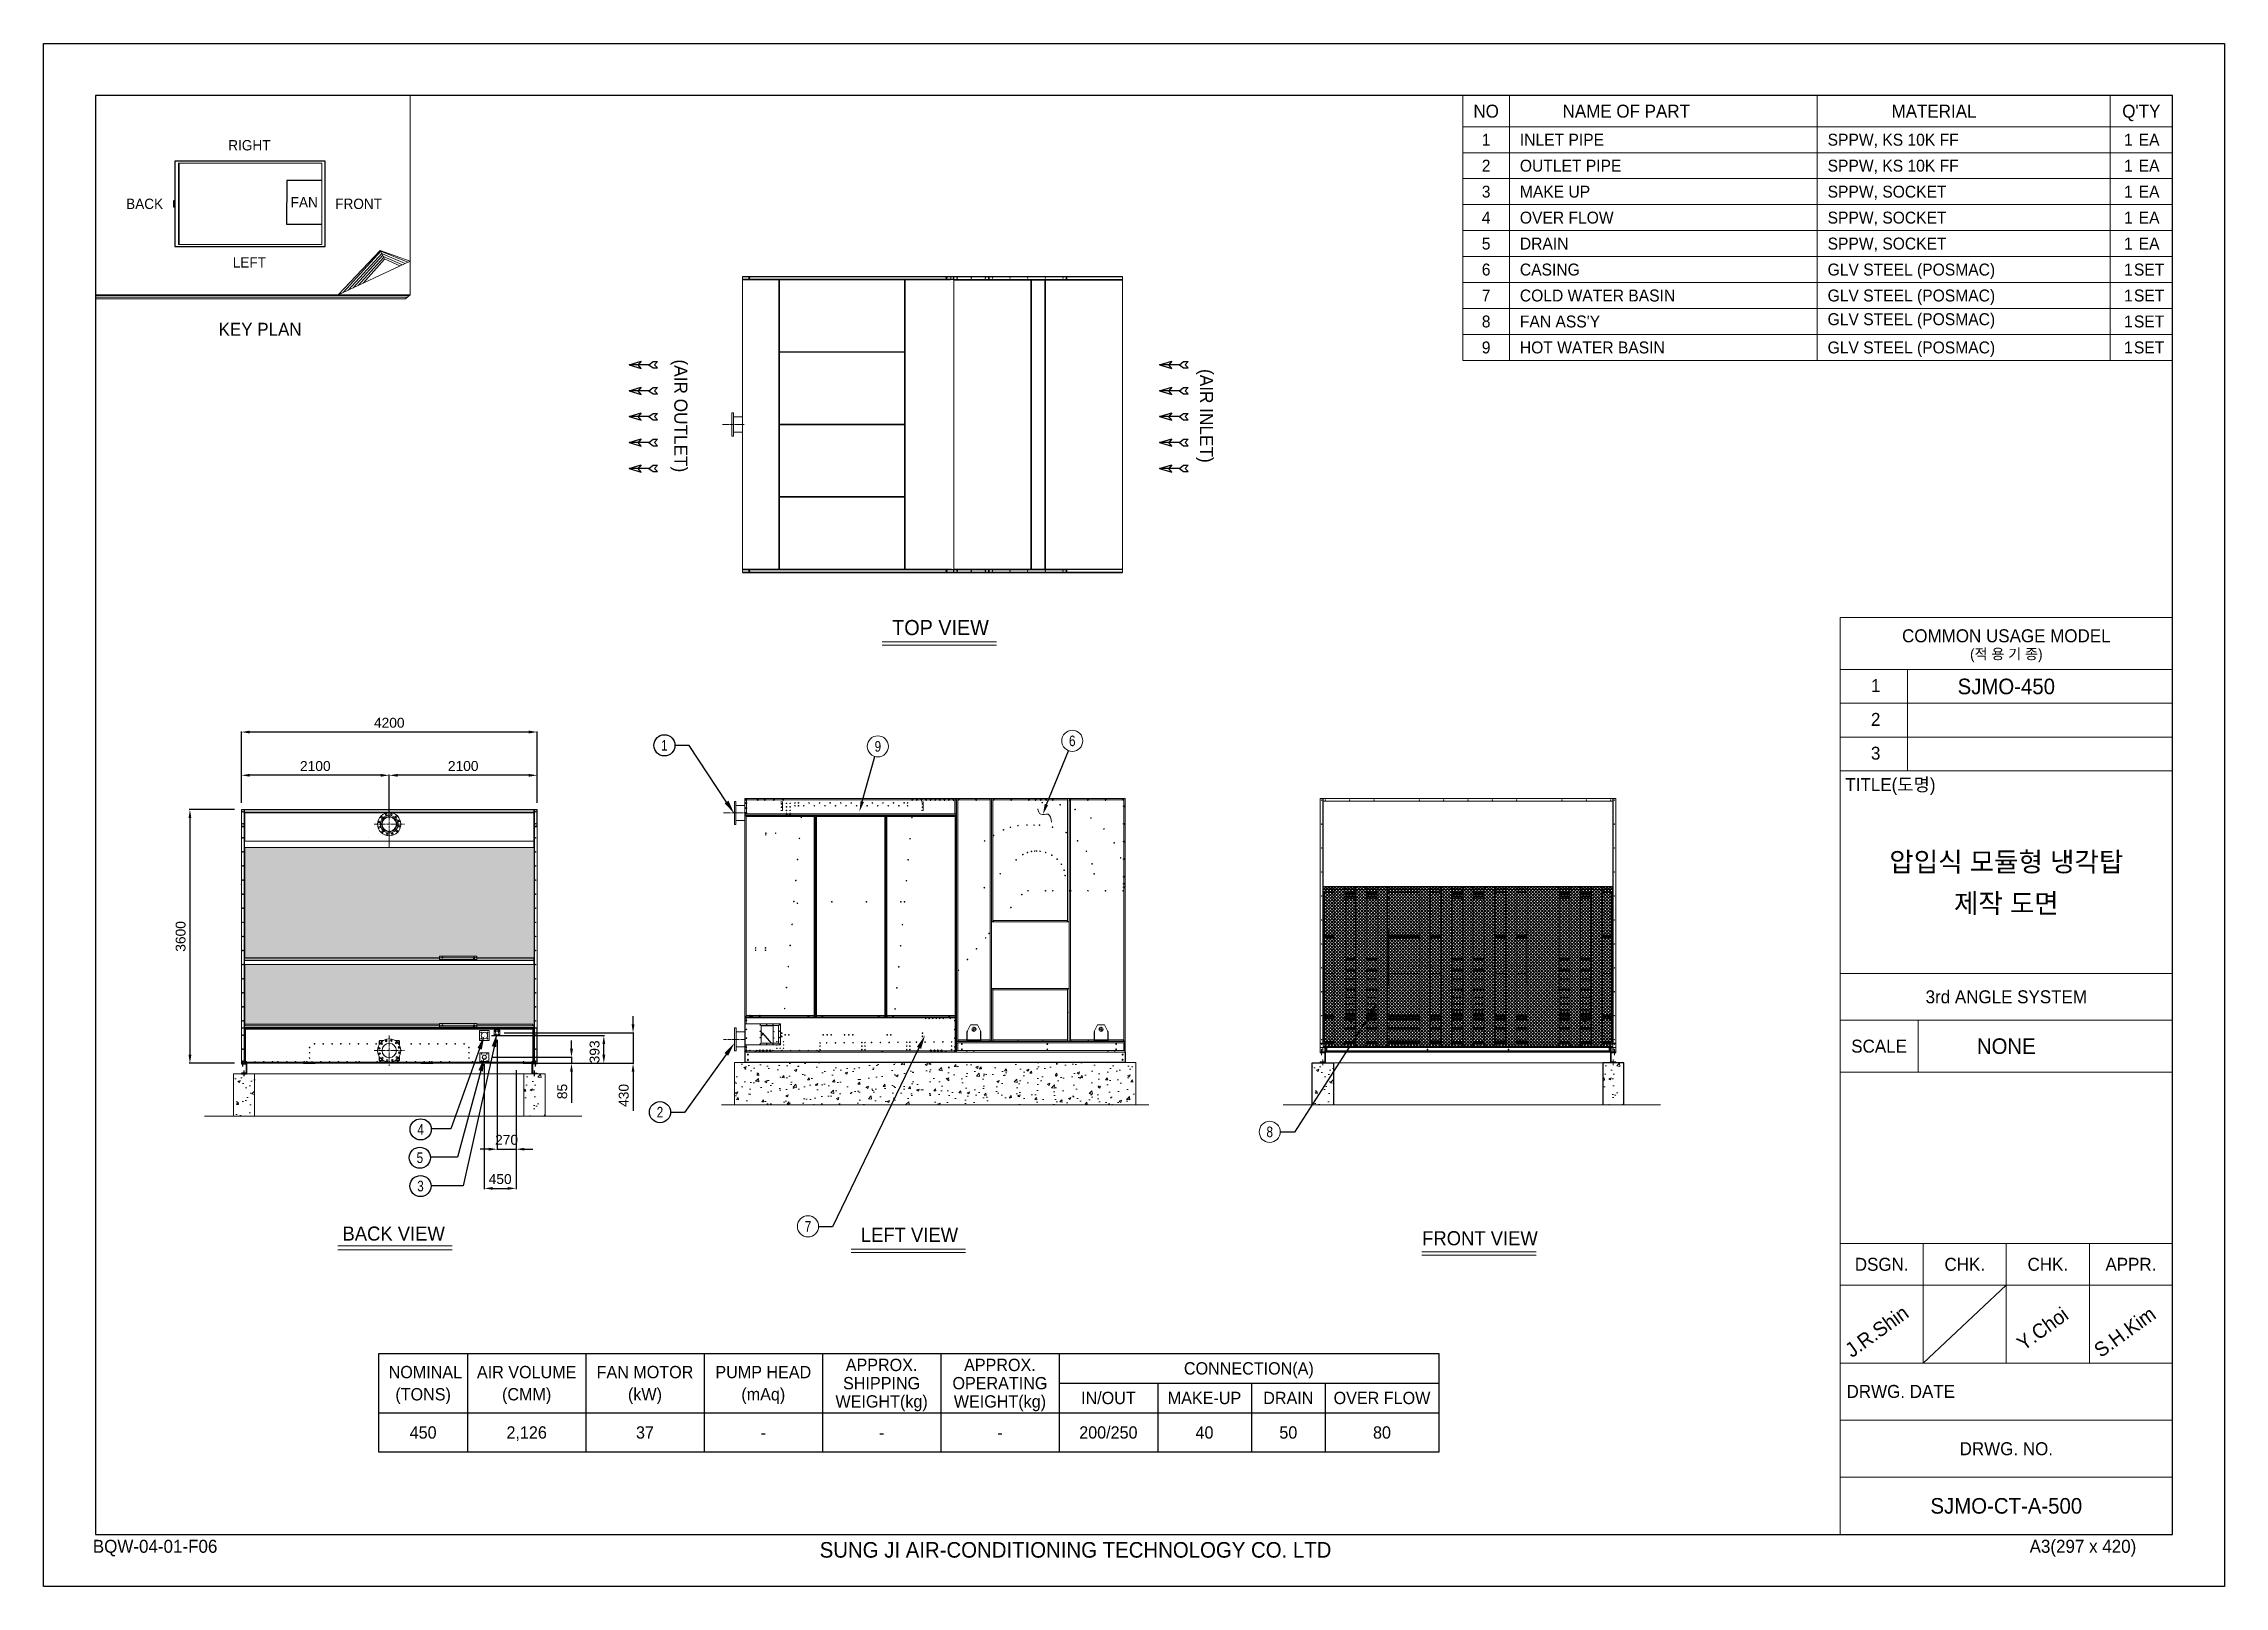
# Model space of a CAD drawing. Header units: millimetres. Extents: x 17202 to 48168, y 11732 to 33629.
import ezdxf
from ezdxf import colors
from ezdxf.entities.mleader import LeaderData, LeaderLine
from ezdxf.enums import TextEntityAlignment as Align
from ezdxf.math import Vec2, Vec3

# ---------------------------------------------------------------- set-up
doc = ezdxf.new("R2010")
doc.units = ezdxf.units.MM
for name, pattern in [('CENTER', [2, 1.25, -0.25, 0.25, -0.25]), ('CENTERX2', [4, 2.5, -0.5, 0.5, -0.5]), ('DASHDOT', [18.5, 12, -3, 0.5, -3]), ('DASHED', [15, 12, -3]), ('HIDDEN', [0.375, 0.25, -0.125]), ('HIDDENX2', [0.75, 0.5, -0.25])]:
    doc.linetypes.add(name, pattern=pattern)
for name, color, linetype in [('center', 1, 'CENTER'), ('HIDD', 2, 'HIDDENX2'), ('냉각탑', 4, 'Continuous'), ('냉각탑_box', 1, 'Continuous'), ('냉각탑_dim', 1, 'Continuous'), ('냉각탑_form', 1, 'Continuous'), ('냉각탑_text', 3, 'Continuous'), ('냉각탑_기초', 23, 'Continuous')]:
    doc.layers.add(name, color=color, linetype=linetype)
doc.styles.get("Standard").update_dxf_attribs({"font": 'arial.ttf'})
doc.styles.add('돋움', font='Dotum.ttf')
doc.dimstyles.new('1.40', dxfattribs={"dimscale": 20, "dimtxt": 1.5, "dimasz": 1, "dimexe": 0.5, "dimexo": 0.5, "dimgap": 0.5, "dimtad": 1, "dimdec": 0, "dimzin": 0, "dimdsep": 46, "dimtxsty": 'Standard', "dimcen": 0, "dimclrd": 2, "dimclre": 2, "dimclrt": 3, "dimadec": 0, "dimazin": 0, "dimtfac": 1, "dimtdec": 0, "dimtmove": 0, "dimatfit": 0, "dimfxl": 1, "dimtolj": 1, "dimtzin": 0, "dimlwd": -1, "dimlwe": -1, "dimarcsym": 0})
pattern_1 = [(0, (-389689.09, -67404.757), (57.15, 32.9955677), [38.1, -76.2]), (120, (-389689.09, -67404.757), (-57.15, 32.995568), [38.1, -76.2]), (60, (-389689.09, -67404.757), (1e-07, 65.9911357), [-76.2, 38.1])]

msp = doc.modelspace()

# ---------------------------------------------------------------- texts
at = {"layer": '냉각탑_form', "lineweight": 20, "style": '돋움'}
for s, height, p in [('COMMON USAGE MODEL', 184.32, (45071.5, 25224.1)), ('(적 용 기 종)', 147.46, (45071.5, 24966.1)), ('3rd ANGLE SYSTEM', 184.32, (45071.5, 20100)), ('SCALE', 184.32, (43265.1, 19399.6)), ('DSGN.', 184.32, (43302, 16303)), ('CHK.', 184.32, (44481.6, 16303)), ('CHK.', 184.32, (45661.3, 16303)), ('APPR.', 184.32, (46840.9, 16303)), ('DRWG. NO.', 184.32, (45071.5, 13685.7))]:
    msp.add_text(s, height=height, dxfattribs=at).set_placement(p, align=Align.MIDDLE_CENTER)
for s, height, p in [('1', 184.3, (43149.3, 24424.6)), ('2', 184.3, (43149.3, 23945.4)), ('3', 184.3, (43149.3, 23466.2)), ('TITLE(도명)', 184.32, (42786.3, 23019.9)), ('DRWG. DATE', 184.32, (42803, 14406.6)), ('BQW-04-01-F06', 184.32, (17900.8, 12208.4)), ('A3(297 x 420)', 184.32, (45402.2, 12208.4)), ('SUNG JI AIR-CONDITIONING TECHNOLOGY CO. LTD', 221.184, (28221.8, 12139.4))]:
    msp.add_text(s, height=height, dxfattribs=at).set_placement(p)
at = {"layer": '냉각탑_text', "lineweight": 20, "style": '돋움'}
for s, height, p in [('NO', 184.27, (37685.3, 32670.7)), ('NAME OF PART', 184.275, (39675.4, 32670.7)), ('MATERIAL', 184.27, (44045.4, 32670.7)), ("Q'TY", 184.27, (46988.5, 32670.7)), ('RIGHT', 147.42, (20124.1, 32186.9)), ('1', 169.5, (37685.3, 32265.3)), ('1', 169.5, (46804.2, 32265.3)), ('EA', 169.53, (47099.1, 32265.3)), ('2', 169.5, (37685.3, 31896.7)), ('1', 169.5, (46804.2, 31896.7)), ('EA', 169.53, (47099.1, 31896.7)), ('3', 169.5, (37685.3, 31528.2)), ('1', 169.5, (46804.2, 31528.2)), ('EA', 169.53, (47099.1, 31528.2)), ('BACK', 147.42, (18636.6, 31355.2)), ('FAN', 147.42, (20903.1, 31377.7)), ('FRONT', 147.42, (21674.9, 31355.2)), ('4', 169.5, (37685.3, 31159.6)), ('1', 169.5, (46804.2, 31159.6)), ('EA', 169.53, (47099.1, 31159.6)), ('5', 169.5, (37685.3, 30791.1)), ('1', 169.5, (46804.2, 30791.1)), ('EA', 169.53, (47099.1, 30791.1)), ('LEFT', 147.42, (20124.1, 30524.4)), ('6', 169.5, (37685.3, 30422.5)), ('1', 169.5, (46804.2, 30422.5)), ('SET', 169.53, (47099.1, 30422.5)), ('7', 169.5, (37685.3, 30054)), ('1', 169.5, (46804.2, 30054)), ('SET', 169.53, (47099.1, 30054)), ('8', 169.5, (37685.3, 29685.4)), ('1', 169.5, (46804.2, 29685.4)), ('SET', 169.53, (47099.1, 29685.4)), ('KEY PLAN', 184.27, (20276.2, 29574.9)), ('9', 169.5, (37685.3, 29316.9)), ('1', 169.5, (46804.2, 29316.9)), ('SET', 169.53, (47099.1, 29316.9)), ('TOP VIEW', 214.63, (29937.9, 25341.1)), ('SJMO-450', 221.18, (45071.5, 24505.2)), ('압입식 모듈형 냉각탑', 276.412, (45071.5, 22016.5)), ('제작 도면', 276.41, (45071.5, 21426.9)), ('NONE', 221.18, (45071.5, 19399.6)), ('BACK VIEW', 199.97, (22173, 16739.5)), ('LEFT VIEW', 199.97, (29496.8, 16721.6)), ('FRONT VIEW', 199.97, (37597.8, 16673.5)), ('SJMO-CT-A-500', 221.184, (45071.5, 12874.7))]:
    msp.add_text(s, height=height, dxfattribs=at).set_placement(p, align=Align.MIDDLE_CENTER)
for s, height, p in [('INLET PIPE', 169.53, (38164.4, 32265.3)), ('SPPW, KS 10K FF', 169.533, (42534.3, 32265.3)), ('OUTLET PIPE', 169.533, (38164.4, 31896.7)), ('SPPW, KS 10K FF', 169.533, (42534.3, 31896.7)), ('MAKE UP', 169.53, (38164.4, 31528.2)), ('SPPW, SOCKET', 169.533, (42534.3, 31528.2)), ('OVER FLOW', 169.53, (38164.4, 31159.6)), ('SPPW, SOCKET', 169.533, (42534.3, 31159.6)), ('DRAIN', 169.53, (38164.4, 30791.1)), ('SPPW, SOCKET', 169.533, (42534.3, 30791.1)), ('CASING', 169.53, (38164.4, 30422.5)), ('GLV STEEL (POSMAC)', 169.533, (42534.3, 30422.5)), ('COLD WATER BASIN', 169.533, (38164.4, 30054)), ('GLV STEEL (POSMAC)', 169.533, (42534.3, 30054)), ("FAN ASS'Y", 169.53, (38164.4, 29685.4)), ('GLV STEEL (POSMAC)', 169.533, (42534.3, 29717.8)), ('HOT WATER BASIN', 169.533, (38164.4, 29316.9)), ('GLV STEEL (POSMAC)', 169.533, (42534.3, 29316.9))]:
    msp.add_text(s, height=height, dxfattribs=at).set_placement(p, align=Align.MIDDLE_LEFT)
for s, p in [('(AIR OUTLET)', (26250.9, 28345.3)), ('(AIR INLET)', (33715.5, 28345.3))]:
    msp.add_text(s, height=186.667, rotation=270, dxfattribs=at).set_placement(p, align=Align.MIDDLE_CENTER)
at = {"layer": '냉각탑_text', "width": 0.8}
for s, p in [('1', (26017.5, 23669.3)), ('4', (22556, 18218.5)), ('2', (25954.4, 18462.5)), ('5', (22544.9, 17815.7)), ('3', (22553.4, 17413.5))]:
    msp.add_text(s, height=150, dxfattribs=at).set_placement(p, align=Align.MIDDLE_CENTER)
at = {"layer": '냉각탑_text', "lineweight": 20, "width": 0.8}
for s, p in [('9', (29048.1, 23654.4)), ('6', (31808.4, 23732.9)), ('8', (34612.8, 18182.9)), ('7', (28056, 16842))]:
    msp.add_text(s, height=150, dxfattribs=at).set_placement(p, align=Align.MIDDLE_CENTER)
at = {"layer": '냉각탑_text', "lineweight": 20, "style": '돋움'}
for s, p in [('J.R.Shin', (42878.9, 14969.7)), ('Y.Choi', (45316.9, 15068)), ('S.H.Kim', (46413.3, 14969.7))]:
    msp.add_text(s, height=206.44, rotation=35.81856, dxfattribs=at).set_placement(p)
at = {"layer": '냉각탑_text', "style": '돋움'}
for s, p in [(' NOMINAL', (22591.3, 14773.7)), ('AIR VOLUME', (24061.3, 14773.7)), ('FAN MOTOR', (25741.3, 14773.7)), ('APPROX.', (29101.3, 14875.2)), ('APPROX.', (30781.3, 14875.2)), ('CONNECTION(A)', (34316.3, 14826.2)), ('(TONS)', (22591.3, 14458.7)), ('(CMM)', (24061.3, 14458.7)), ('(kW)', (25741.3, 14458.7)), ('PUMP HEAD', (27421.3, 14773.7)), ('(mAq)', (27421.3, 14458.7)), ('SHIPPING', (29101.3, 14616.2)), ('OPERATING', (30781.3, 14616.2)), ('WEIGHT(kg)', (29101.3, 14357.2)), ('WEIGHT(kg)', (30781.3, 14357.2)), ('IN/OUT', (32321.3, 14406.2)), ('MAKE-UP', (33686.3, 14406.2)), ('DRAIN', (34876.3, 14406.2)), ('OVER FLOW', (36206.3, 14406.2)), ('450', (22591.3, 13916.2)), ('2,126', (24061.3, 13916.2)), ('37', (25741.3, 13916.2)), ('200/250', (32321.3, 13916.2)), ('40', (33686.3, 13916.2)), ('50', (34876.3, 13916.2)), ('80', (36206.3, 13916.2)), ('-', (27421.3, 13916.2)), ('-', (29101.3, 13916.2)), ('-', (30781.3, 13916.2))]:
    msp.add_text(s, height=175, dxfattribs=at).set_placement(p, align=Align.MIDDLE_CENTER)

# ---------------------------------------------------------------- blocks, each defined once
blk = doc.blocks.new('화살표 IN OUT')
at = {"layer": '냉각탑_dim'}
for p, q in [((-323, 43), (-384, 43)), ((-343, 0), (-384, 43)), ((-384, -43), (-343, 0)), ((-266, 0), (-323, 43)), ((-266, 0), (-323, -43)), ((-266, 0), (0, 0)), ((-163, 50), (-122, 0)), ((0, 0), (-163, 50)), ((-163, -50), (-122, 0)), ((0, 0), (-163, -50)), ((-323, -43), (-384, -43))]:
    blk.add_line(p, q, dxfattribs=at)
blk = doc.blocks.new('*D205')
at = {"color": 2, "transparency": 16777216}
for p, q in [((20010, 22853), (20010, 23254)), ((21990, 23244), (20130, 23244)), ((22110, 22651), (22110, 23254))]:
    blk.add_line(p, q, dxfattribs=at)
for points in [[(20130, 23264), (20130, 23224), (20010, 23244)], [(21990, 23264), (21990, 23224), (22110, 23244)]]:
    blk.add_solid(points, dxfattribs=at)
at = {"layer": 'Defpoints', "color": 0, "transparency": 16777216}
for p in [(20010, 23244), (20010, 22753), (22110, 22551)]:
    blk.add_point(p, dxfattribs=at)
at = {"color": 3, "lineweight": 5, "transparency": 16777216, "insert": (21060, 23375), "char_height": 140, "attachment_point": 5}
blk.add_mtext('\\A1;2100', dxfattribs=at)
blk = doc.blocks.new('*D204')
at = {"color": 2, "transparency": 16777216}
for p, q in [((22110, 22651), (22110, 23254)), ((24090, 23244), (22230, 23244)), ((24210, 22855), (24210, 23254))]:
    blk.add_line(p, q, dxfattribs=at)
for points in [[(22230, 23264), (22230, 23224), (22110, 23244)], [(24090, 23264), (24090, 23224), (24210, 23244)]]:
    blk.add_solid(points, dxfattribs=at)
at = {"layer": 'Defpoints', "color": 0, "transparency": 16777216}
for p in [(22110, 23244), (24210, 22755), (22110, 22551)]:
    blk.add_point(p, dxfattribs=at)
at = {"color": 3, "lineweight": 5, "transparency": 16777216, "insert": (23160, 23375), "char_height": 140, "attachment_point": 5}
blk.add_mtext('\\A1;2100', dxfattribs=at)
blk = doc.blocks.new('*D206')
at = {"color": 2, "transparency": 16777216}
for p, q in [((20010, 22853), (20010, 23868)), ((24090, 23858), (20130, 23858)), ((24210, 22853), (24210, 23868))]:
    blk.add_line(p, q, dxfattribs=at)
for points in [[(20130, 23878), (20130, 23838), (20010, 23858)], [(24090, 23878), (24090, 23838), (24210, 23858)]]:
    blk.add_solid(points, dxfattribs=at)
at = {"layer": 'Defpoints', "color": 0, "transparency": 16777216}
for p in [(20010, 23858), (20010, 22753), (24210, 22753)]:
    blk.add_point(p, dxfattribs=at)
at = {"color": 3, "lineweight": 5, "transparency": 16777216, "insert": (22110, 23989), "char_height": 140, "attachment_point": 5}
blk.add_mtext('\\A1;4200', dxfattribs=at)
blk = doc.blocks.new('*D207')
at = {"color": 2, "transparency": 16777216}
for p, q in [((19914, 22757), (19270, 22757)), ((19280, 22637), (19280, 19277)), ((19914, 19157), (19270, 19157))]:
    blk.add_line(p, q, dxfattribs=at)
for points in [[(19260, 22637), (19300, 22637), (19280, 22757)], [(19260, 19277), (19300, 19277), (19280, 19157)]]:
    blk.add_solid(points, dxfattribs=at)
at = {"layer": 'Defpoints', "color": 0, "transparency": 16777216}
for p in [(20014, 22757), (19280, 19157), (20014, 19157)]:
    blk.add_point(p, dxfattribs=at)
at = {"color": 3, "lineweight": 5, "transparency": 16777216, "insert": (19148, 20957), "char_height": 140, "attachment_point": 5, "rotation": 90}
blk.add_mtext('\\A1;3600', dxfattribs=at)
blk = doc.blocks.new('*D199')
at = {"color": 2, "transparency": 16777216}
for p, q in [((23641, 19487), (23641, 17927)), ((23910, 19057), (23910, 17927)), ((23521, 17937), (23401, 17937)), ((23641, 17937), (23910, 17937)), ((24030, 17937), (24150, 17937))]:
    blk.add_line(p, q, dxfattribs=at)
for points in [[(23521, 17957), (23521, 17917), (23641, 17937)], [(24030, 17957), (24030, 17917), (23910, 17937)]]:
    blk.add_solid(points, dxfattribs=at)
at = {"layer": 'Defpoints', "color": 0, "transparency": 16777216}
for p in [(23641, 19587), (23910, 19157), (23910, 17937)]:
    blk.add_point(p, dxfattribs=at)
at = {"color": 3, "lineweight": 5, "transparency": 16777216, "insert": (23776, 18069), "char_height": 140, "attachment_point": 5}
blk.add_mtext('\\A1;270', dxfattribs=at)
blk = doc.blocks.new('*D200')
at = {"color": 2, "transparency": 16777216}
for p, q in [((23460, 19142), (23460, 17371)), ((23910, 19057), (23910, 17371)), ((23580, 17381), (23790, 17381))]:
    blk.add_line(p, q, dxfattribs=at)
for points in [[(23580, 17401), (23580, 17361), (23460, 17381)], [(23790, 17401), (23790, 17361), (23910, 17381)]]:
    blk.add_solid(points, dxfattribs=at)
at = {"layer": 'Defpoints', "color": 0, "transparency": 16777216}
for p in [(23460, 19242), (23910, 19157), (23910, 17381)]:
    blk.add_point(p, dxfattribs=at)
at = {"color": 3, "lineweight": 5, "transparency": 16777216, "insert": (23685, 17512), "char_height": 140, "attachment_point": 5}
blk.add_mtext('\\A1;450', dxfattribs=at)
blk = doc.blocks.new('*D201')
at = {"color": 2, "transparency": 16777216}
for p, q in [((23560, 19242), (24708, 19242)), ((24698, 19362), (24698, 19482)), ((24698, 19242), (24698, 19157)), ((24010, 19157), (24708, 19157)), ((24698, 19037), (24698, 18595))]:
    blk.add_line(p, q, dxfattribs=at)
for points in [[(24678, 19362), (24718, 19362), (24698, 19242)], [(24678, 19037), (24718, 19037), (24698, 19157)]]:
    blk.add_solid(points, dxfattribs=at)
at = {"layer": 'Defpoints', "color": 0, "transparency": 16777216}
for p in [(23460, 19242), (23910, 19157), (24698, 19157)]:
    blk.add_point(p, dxfattribs=at)
at = {"color": 3, "lineweight": 5, "transparency": 16777216, "insert": (24567, 18756), "char_height": 140, "attachment_point": 5, "rotation": 90}
blk.add_mtext('\\A1;85', dxfattribs=at)
blk = doc.blocks.new('*D202')
at = {"color": 2, "transparency": 16777216}
for p, q in [((23561, 19550), (25167, 19550)), ((25157, 19277), (25157, 19430)), ((24010, 19157), (25167, 19157))]:
    blk.add_line(p, q, dxfattribs=at)
for points in [[(25137, 19430), (25177, 19430), (25157, 19550)], [(25137, 19277), (25177, 19277), (25157, 19157)]]:
    blk.add_solid(points, dxfattribs=at)
at = {"layer": 'Defpoints', "color": 0, "transparency": 16777216}
for p in [(23461, 19550), (25157, 19550), (23910, 19157)]:
    blk.add_point(p, dxfattribs=at)
at = {"color": 3, "lineweight": 5, "transparency": 16777216, "insert": (25026, 19318), "char_height": 140, "attachment_point": 5, "rotation": 90}
blk.add_mtext('\\A1;393', dxfattribs=at)
blk = doc.blocks.new('*D203')
at = {"color": 2, "transparency": 16777216}
for p, q in [((25572, 19707), (25572, 19827)), ((23741, 19587), (25582, 19587)), ((25572, 19587), (25572, 19157)), ((24010, 19157), (25582, 19157)), ((25572, 19037), (25572, 18482))]:
    blk.add_line(p, q, dxfattribs=at)
for points in [[(25552, 19707), (25592, 19707), (25572, 19587)], [(25552, 19037), (25592, 19037), (25572, 19157)]]:
    blk.add_solid(points, dxfattribs=at)
at = {"layer": 'Defpoints', "color": 0, "transparency": 16777216}
for p in [(23641, 19587), (23910, 19157), (25572, 19157)]:
    blk.add_point(p, dxfattribs=at)
at = {"color": 3, "lineweight": 5, "transparency": 16777216, "insert": (25440, 18700), "char_height": 140, "attachment_point": 5, "rotation": 90}
blk.add_mtext('\\A1;430', dxfattribs=at)
blk = doc.blocks.new('457536')
at = {"color": 7, "lineweight": 5, "ltscale": 0.09375}
for p, q in [((114542.520962, 89059.297332), (114550.020962, 89059.297332)), ((114550.020962, 88929.797332), (114542.520962, 88929.797332)), ((114550.020962, 88922.297332), (114550.020962, 88929.797332)), ((114742.520962, 89059.297332), (114735.020962, 89059.297332)), ((114735.020962, 88929.797332), (114742.520962, 88929.797332)), ((114735.020962, 88922.297332), (114735.020962, 88929.797332))]:
    blk.add_line(p, q, dxfattribs=at)
at = {"color": 7, "lineweight": 5}
for p, q in [((114542.520962, 89059.297332), (114542.520962, 88929.797332)), ((114592.520962, 89152.297332), (114550.020962, 89069.297332)), ((114550.020962, 88922.297332), (114735.020962, 88922.297332)), ((114692.520962, 89152.297332), (114592.520962, 89152.297332)), ((114735.020962, 89069.297332), (114692.520962, 89152.297332)), ((114742.520962, 88929.797332), (114742.520962, 89059.297332))]:
    blk.add_line(p, q, dxfattribs=at)
at = {"color": 7, "linetype": 'DASHED', "lineweight": 5}
for p, q in [((114548.520962, 89059.297332), (114548.520962, 88929.797332)), ((114550.020962, 88928.297332), (114735.020962, 88928.297332)), ((114736.520962, 88929.797332), (114736.520962, 89059.297332))]:
    blk.add_line(p, q, dxfattribs=at)
at = {"color": 7, "lineweight": 5, "ltscale": 0.125}
for p, q in [((114550.020962, 89059.297332), (114550.020962, 89069.297332)), ((114735.020962, 89069.297332), (114735.020962, 89059.297332))]:
    blk.add_line(p, q, dxfattribs=at)
at = {"color": 7, "linetype": 'DASHED', "lineweight": 5, "ltscale": 0.075}
for p, q in [((114558.520962, 88928.297332), (114558.520962, 88922.297332)), ((114576.520962, 88928.297332), (114576.520962, 88922.297332)), ((114608.520962, 88928.297332), (114608.520962, 88922.297332)), ((114626.520962, 88928.297332), (114626.520962, 88922.297332)), ((114658.520962, 88928.297332), (114658.520962, 88922.297332)), ((114676.520962, 88928.297332), (114676.520962, 88922.297332)), ((114708.520962, 88928.297332), (114708.520962, 88922.297332)), ((114726.520962, 88928.297332), (114726.520962, 88922.297332))]:
    blk.add_line(p, q, dxfattribs=at)
at = {"color": 7, "linetype": 'DASHDOT', "lineweight": 5}
for p, q in [((114678.270962, 89090.297332), (114606.770962, 89090.297332)), ((114642.520962, 89126.047332), (114642.520962, 89054.547332))]:
    blk.add_line(p, q, dxfattribs=at)
at = {"color": 7, "lineweight": 5}
blk.add_circle((114642.520962, 89090.297332), 27.5, dxfattribs=at)
blk = doc.blocks.new('1')
at = {"color": 7, "lineweight": 20}
for p, q in [((30157, 22916), (27164, 22916)), ((30185, 22916), (30639, 22916)), ((30685, 22916), (31741, 22916)), ((31787, 22916), (32539, 22916)), ((27011, 22544), (27011, 22874)), ((27033, 22874), (27011, 22874)), ((27033, 22874), (27033, 22544)), ((27161, 22817), (27033, 22817)), ((27161, 22894), (27161, 22698)), ((27161, 22671), (27161, 19821)), ((27741, 22696), (27164, 22696)), ((27164, 22676), (30157, 22676)), ((27176, 19821), (27176, 22671)), ((27177, 22674), (28143, 22674)), ((28143, 22659), (27177, 22659)), ((27181, 22859), (27181, 22886)), ((27181, 22789), (27181, 22839)), ((27181, 22719), (27181, 22769)), ((27192, 22896), (27332, 22896)), ((27352, 22896), (27433, 22896)), ((27453, 22896), (27563, 22896)), ((27583, 22896), (27693, 22896)), ((27669, 22865), (27692, 22865)), ((27692, 22743), (27669, 22743)), ((27692, 22865), (27692, 22743)), ((27713, 22896), (29527, 22896)), ((27792, 22696), (27761, 22696)), ((30157, 22696), (27812, 22696)), ((28145, 22671), (28145, 19821)), ((28160, 19821), (28160, 22671)), ((28161, 22671), (28161, 19821)), ((28176, 19821), (28176, 22671)), ((28178, 22674), (29143, 22674)), ((29143, 22659), (28178, 22659)), ((29145, 22671), (29145, 19821)), ((29160, 19821), (29160, 22671)), ((29162, 22671), (29162, 19821)), ((29177, 19821), (29177, 22671)), ((29178, 22674), (30144, 22674)), ((30144, 22659), (29178, 22659)), ((29547, 22896), (29592, 22896)), ((29612, 22896), (29657, 22896)), ((29669, 22865), (29692, 22865)), ((29692, 22743), (29669, 22743)), ((29677, 22896), (29722, 22896)), ((29692, 22865), (29692, 22743)), ((29742, 22896), (29787, 22896)), ((29807, 22896), (29852, 22896)), ((29872, 22896), (29917, 22896)), ((29937, 22896), (29982, 22896)), ((30002, 22896), (30047, 22896)), ((30067, 22896), (30112, 22896)), ((30132, 22896), (30157, 22896)), ((30141, 22894), (30141, 22698)), ((30146, 22671), (30146, 19821)), ((30161, 22698), (30161, 22894)), ((30161, 19821), (30161, 22671)), ((30163, 19472), (30163, 22913)), ((30183, 22913), (30183, 19472)), ((30203, 22896), (30433, 22896)), ((30453, 22896), (30639, 22896)), ((30641, 19472), (30641, 22913)), ((30661, 22913), (30661, 19472)), ((30663, 21168), (30663, 22913)), ((30683, 22913), (30683, 21168)), ((30703, 22896), (30933, 22896)), ((30953, 22896), (31183, 22896)), ((31203, 22896), (31277, 22896)), ((31297, 22896), (31352, 22896)), ((31372, 22896), (31427, 22896)), ((31447, 22896), (31521, 22896)), ((31541, 22896), (31741, 22896)), ((31743, 21168), (31743, 22913)), ((31763, 22913), (31763, 21168)), ((31765, 19472), (31765, 22913)), ((31785, 21617), (31785, 22888)), ((31790, 22896), (32021, 22896)), ((32041, 22896), (32271, 22896)), ((32291, 22896), (32522, 22896)), ((32541, 22913), (32541, 22814)), ((32541, 22794), (32541, 22564)), ((32561, 22913), (32561, 19472)), ((27033, 22544), (27011, 22544)), ((27161, 22601), (27033, 22601)), ((32541, 22544), (32541, 22314)), ((32541, 22294), (32541, 22064)), ((32541, 22044), (32541, 21814)), ((32541, 21794), (32541, 21715)), ((32541, 21695), (32541, 21665)), ((31785, 19472), (31785, 21593)), ((32541, 21645), (32541, 19472)), ((31743, 21184), (30685, 21184)), ((31747, 21164), (30691, 21164)), ((30663, 19472), (30663, 20215)), ((30683, 20215), (30683, 19472)), ((30685, 20218), (31741, 20218)), ((31741, 20198), (30685, 20198)), ((31743, 19472), (31743, 20215)), ((31763, 20215), (31763, 19472)), ((27177, 19833), (27221, 19833)), ((27177, 19818), (27254, 19818)), ((27240, 19833), (27361, 19833)), ((27267, 19818), (28053, 19818)), ((27380, 19833), (28143, 19833)), ((28066, 19818), (28143, 19818)), ((29143, 19833), (28178, 19833)), ((28178, 19818), (28254, 19818)), ((28268, 19818), (29053, 19818)), ((29067, 19818), (29143, 19818)), ((30144, 19833), (29178, 19833)), ((29178, 19818), (29255, 19818)), ((29268, 19818), (30054, 19818)), ((30067, 19818), (30144, 19818)), ((27013, 19331), (27013, 19661)), ((27035, 19661), (27013, 19661)), ((27035, 19661), (27035, 19331)), ((27161, 19604), (27035, 19604)), ((27161, 19320), (27161, 19799)), ((30157, 19816), (27164, 19816)), ((29719, 19801), (27164, 19801)), ((27164, 19416), (27164, 19716)), ((27664, 19716), (27164, 19716)), ((27176, 19772), (27176, 19799)), ((27176, 19716), (27176, 19754)), ((27389, 19691), (27639, 19691)), ((27389, 19691), (27389, 19441)), ((27389, 19686), (27561, 19686)), ((27389, 19602), (27417, 19569)), ((27417, 19570), (27393, 19548)), ((27510, 19472), (27411, 19585)), ((27511, 19473), (27413, 19586)), ((27537, 19441), (27420, 19573)), ((27561, 19441), (27561, 19686)), ((27639, 19441), (27639, 19691)), ((27664, 19716), (27664, 19416)), ((29769, 19801), (29734, 19801)), ((29819, 19801), (29784, 19801)), ((29869, 19801), (29834, 19801)), ((29919, 19801), (29884, 19801)), ((29969, 19801), (29934, 19801)), ((30069, 19801), (29984, 19801)), ((30157, 19801), (30084, 19801)), ((30146, 19772), (30146, 19799)), ((30146, 19647), (30146, 19754)), ((30146, 19522), (30146, 19629)), ((30161, 19320), (30161, 19799)), ((27035, 19331), (27013, 19331)), ((27161, 19388), (27035, 19388)), ((27164, 19416), (27664, 19416)), ((27176, 19347), (27176, 19379)), ((27304, 19316), (27178, 19316)), ((27357, 19331), (27188, 19331)), ((28197, 19314), (27210, 19314)), ((28204, 19316), (27317, 19316)), ((27407, 19331), (27382, 19331)), ((27389, 19441), (27639, 19441)), ((27457, 19331), (27432, 19331)), ((27507, 19331), (27482, 19331)), ((29789, 19331), (27532, 19331)), ((29104, 19316), (28217, 19316)), ((30004, 19316), (29117, 19316)), ((29839, 19331), (29814, 19331)), ((29889, 19331), (29864, 19331)), ((29939, 19331), (29914, 19331)), ((30133, 19331), (29964, 19331)), ((30144, 19316), (30017, 19316)), ((30146, 19397), (30146, 19504)), ((30146, 19347), (30146, 19379)), ((30163, 19446), (32561, 19446)), ((30163, 19338), (30163, 19444)), ((30312, 19336), (30163, 19336)), ((32561, 19316), (30163, 19316)), ((30166, 19444), (30166, 19338)), ((32556, 19466), (30167, 19466)), ((30167, 19446), (32556, 19446)), ((32556, 19336), (30167, 19336)), ((30167, 19316), (32556, 19316)), ((30183, 19338), (30183, 19444)), ((30185, 19488), (30639, 19488)), ((30632, 19468), (30191, 19468)), ((31353, 19468), (30203, 19468)), ((32312, 19336), (30412, 19336)), ((30685, 19488), (31741, 19488)), ((31028, 19468), (30691, 19468)), ((31384, 19468), (31042, 19468)), ((32521, 19468), (31371, 19468)), ((31734, 19468), (31398, 19468)), ((31787, 19488), (32539, 19488)), ((32030, 19468), (31793, 19468)), ((32282, 19468), (32043, 19468)), ((32532, 19468), (32295, 19468)), ((32561, 19336), (32412, 19336)), ((32541, 19444), (32541, 19338)), ((32557, 19338), (32557, 19444)), ((32561, 19444), (32561, 19338)), ((32561, 19338), (32561, 19444))]:
    blk.add_line(p, q, dxfattribs=at)
at = {"color": 7, "lineweight": 20, "ltscale": 0.0875}
for p, q in [((27164, 22916), (27164, 22913)), ((30157, 22916), (30157, 22913)), ((30185, 22916), (30185, 22913)), ((30639, 22916), (30639, 22913)), ((30685, 22916), (30685, 22913)), ((31741, 22916), (31741, 22913)), ((31787, 22916), (31787, 22913)), ((32539, 22916), (32539, 22913)), ((27161, 22894), (27164, 22894)), ((27161, 22698), (27164, 22698)), ((27164, 22676), (27164, 22680)), ((30161, 22894), (30157, 22894)), ((30161, 22698), (30157, 22698)), ((30157, 22676), (30157, 22680)), ((30163, 22913), (30166, 22913)), ((30661, 22913), (30657, 22913)), ((30663, 22913), (30666, 22913)), ((31763, 22913), (31759, 22913)), ((31765, 22913), (31768, 22913)), ((32561, 22913), (32557, 22913)), ((30663, 21168), (30666, 21168)), ((31763, 21168), (31759, 21168)), ((30663, 20215), (30666, 20215)), ((30685, 20218), (30685, 20215)), ((31741, 20218), (31741, 20215)), ((31763, 20215), (31759, 20215)), ((27161, 19799), (27164, 19799)), ((27164, 19816), (27164, 19813)), ((30157, 19816), (30157, 19813)), ((30161, 19799), (30157, 19799)), ((27161, 19320), (27164, 19320)), ((27178, 19316), (27178, 19320)), ((30144, 19316), (30144, 19320)), ((30161, 19320), (30157, 19320)), ((30163, 19472), (30166, 19472)), ((30661, 19472), (30657, 19472)), ((30663, 19472), (30666, 19472)), ((31763, 19472), (31759, 19472)), ((31765, 19472), (31768, 19472)), ((32561, 19472), (32557, 19472))]:
    blk.add_line(p, q, dxfattribs=at)
at = {"color": 7, "lineweight": 20, "ltscale": 0.4625}
for p, q in [((30166, 22916), (30185, 22916)), ((30639, 22916), (30657, 22916)), ((30666, 22916), (30685, 22916)), ((31741, 22916), (31759, 22916)), ((31768, 22916), (31787, 22916)), ((32539, 22916), (32557, 22916)), ((27161, 22913), (27161, 22894)), ((27161, 22698), (27161, 22680)), ((27163, 22894), (27163, 22913)), ((27163, 22680), (27163, 22698)), ((30159, 22913), (30159, 22894)), ((30159, 22698), (30159, 22680)), ((30161, 22894), (30161, 22913)), ((30161, 22680), (30161, 22698)), ((30185, 22914), (30166, 22914)), ((30657, 22914), (30639, 22914)), ((30685, 22914), (30666, 22914)), ((31759, 22914), (31741, 22914)), ((31787, 22914), (31768, 22914)), ((32557, 22914), (32539, 22914)), ((30666, 20218), (30685, 20218)), ((30685, 20216), (30666, 20216)), ((31741, 20218), (31759, 20218)), ((31759, 20216), (31741, 20216)), ((30162, 19841), (30162, 19822)), ((30162, 19841), (30162, 19822))]:
    blk.add_line(p, q, dxfattribs=at)
at = {"color": 7, "lineweight": 20, "ltscale": 0.05}
for p, q in [((30166, 22916), (30166, 22914)), ((30657, 22916), (30657, 22914)), ((30666, 22916), (30666, 22914)), ((31759, 22916), (31759, 22914)), ((31768, 22916), (31768, 22914)), ((32557, 22916), (32557, 22914)), ((27163, 22913), (27161, 22913)), ((27163, 22680), (27161, 22680)), ((27203, 22674), (27203, 22676)), ((27499, 22676), (27499, 22674)), ((27521, 22676), (27521, 22674)), ((27543, 22676), (27543, 22674)), ((27632, 22674), (27632, 22676)), ((27694, 22674), (27694, 22676)), ((27724, 22676), (27724, 22674)), ((27726, 22674), (27726, 22676)), ((27728, 22676), (27728, 22674)), ((27730, 22676), (27730, 22674)), ((27827, 22674), (27827, 22676)), ((27829, 22676), (27829, 22674)), ((29632, 22674), (29632, 22676)), ((30159, 22913), (30161, 22913)), ((30159, 22680), (30161, 22680)), ((30663, 22876), (30661, 22876)), ((30663, 22876), (30661, 22876)), ((31765, 22876), (31763, 22876)), ((31765, 22876), (31763, 22876)), ((31763, 21658), (31765, 21658)), ((31765, 21630), (31763, 21630)), ((31765, 21628), (31763, 21628)), ((31765, 21626), (31763, 21626)), ((31765, 21584), (31763, 21584)), ((31763, 21507), (31765, 21507)), ((31763, 21505), (31765, 21505)), ((31765, 21503), (31763, 21503)), ((31765, 21501), (31763, 21501)), ((30666, 21164), (30666, 21166)), ((30678, 21164), (30678, 21166)), ((30691, 21164), (30691, 21166)), ((31734, 21164), (31734, 21166)), ((31747, 21164), (31747, 21166)), ((31759, 21164), (31759, 21166)), ((30666, 20218), (30666, 20216)), ((31759, 20218), (31759, 20216)), ((27632, 19818), (27632, 19816)), ((29632, 19818), (29632, 19816)), ((27161, 19813), (27163, 19813)), ((30161, 19813), (30159, 19813)), ((30663, 19793), (30661, 19793)), ((30663, 19793), (30661, 19793)), ((30661, 19773), (30663, 19773)), ((30661, 19773), (30663, 19773)), ((30663, 19663), (30661, 19663)), ((30663, 19663), (30661, 19663)), ((30663, 19663), (30661, 19663)), ((30661, 19643), (30663, 19643)), ((31765, 19793), (31763, 19793)), ((31765, 19793), (31763, 19793)), ((31763, 19773), (31765, 19773)), ((31763, 19773), (31765, 19773)), ((31763, 19773), (31765, 19773)), ((31765, 19663), (31763, 19663)), ((31765, 19663), (31763, 19663)), ((31765, 19663), (31763, 19663)), ((31763, 19643), (31765, 19643)), ((27164, 19316), (27164, 19318)), ((27207, 19314), (27209, 19314)), ((27304, 19316), (27304, 19318)), ((27317, 19316), (27317, 19318)), ((28201, 19314), (28199, 19314)), ((28204, 19316), (28204, 19318)), ((28217, 19316), (28217, 19318)), ((29104, 19316), (29104, 19318)), ((29117, 19316), (29117, 19318)), ((30004, 19316), (30004, 19318)), ((30017, 19316), (30017, 19318)), ((30157, 19316), (30157, 19318)), ((30163, 19444), (30163, 19446)), ((30163, 19336), (30163, 19338)), ((30166, 19468), (30166, 19470)), ((30166, 19444), (30166, 19446)), ((30166, 19444), (30166, 19446)), ((30166, 19336), (30166, 19338)), ((30166, 19336), (30166, 19338)), ((30178, 19468), (30178, 19470)), ((30646, 19468), (30646, 19470)), ((30657, 19468), (30657, 19470)), ((30666, 19468), (30666, 19470)), ((30678, 19468), (30678, 19470)), ((31748, 19468), (31748, 19470)), ((31759, 19468), (31759, 19470)), ((31768, 19468), (31768, 19470)), ((31780, 19468), (31780, 19470)), ((32546, 19468), (32546, 19470)), ((32557, 19468), (32557, 19470)), ((32557, 19446), (32557, 19444)), ((32557, 19338), (32557, 19336)), ((32561, 19444), (32561, 19446)), ((32561, 19336), (32561, 19338))]:
    blk.add_line(p, q, dxfattribs=at)
at = {"color": 7, "lineweight": 20, "ltscale": 0.224999}
for p, q in [((30666, 22916), (30657, 22916)), ((31768, 22916), (31759, 22916))]:
    blk.add_line(p, q, dxfattribs=at)
at = {"lineweight": 20}
for p, q in [((32557, 22916), (32561, 22916)), ((32561, 22913), (32561, 22916)), ((27161, 19316), (27161, 19320)), ((27161, 19316), (27164, 19316)), ((32561, 19316), (27661, 19316))]:
    blk.add_line(p, q, dxfattribs=at)
at = {"color": 7, "lineweight": 20, "ltscale": 0.214999}
blk.add_line((27161, 22680), (27161, 22671), dxfattribs=at)
at = {"color": 7, "lineweight": 20, "ltscale": 0.0775}
for p, q in [((27161, 22671), (27164, 22671)), ((27177, 22674), (27177, 22671)), ((28143, 22674), (28143, 22671)), ((28160, 22671), (28156, 22671)), ((28161, 22671), (28164, 22671)), ((28178, 22674), (28178, 22671)), ((29143, 22674), (29143, 22671)), ((29160, 22671), (29157, 22671)), ((29162, 22671), (29165, 22671)), ((29178, 22674), (29178, 22671)), ((30144, 22674), (30144, 22671)), ((30161, 22671), (30157, 22671)), ((27161, 19821), (27164, 19821)), ((27164, 19818), (27164, 19821)), ((27177, 19818), (27177, 19821)), ((28143, 19818), (28143, 19821)), ((28160, 19821), (28156, 19821)), ((28161, 19821), (28164, 19821)), ((28178, 19818), (28178, 19821)), ((29143, 19818), (29143, 19821)), ((29160, 19821), (29157, 19821)), ((29162, 19821), (29165, 19821)), ((29178, 19818), (29178, 19821)), ((30144, 19818), (30144, 19821)), ((30161, 19821), (30157, 19821))]:
    blk.add_line(p, q, dxfattribs=at)
at = {"color": 7, "lineweight": 20, "ltscale": 0.0375}
for p, q in [((27163, 22913), (27164, 22913)), ((27163, 22680), (27164, 22680)), ((27164, 22673), (27164, 22671)), ((28156, 22673), (28156, 22671)), ((28164, 22673), (28164, 22671)), ((29157, 22673), (29157, 22671)), ((29165, 22673), (29165, 22671)), ((30159, 22913), (30157, 22913)), ((30159, 22680), (30157, 22680)), ((30157, 22673), (30157, 22671)), ((30166, 22914), (30166, 22913)), ((30657, 22914), (30657, 22913)), ((30666, 22913), (30666, 22914)), ((31759, 22913), (31759, 22914)), ((31768, 22914), (31768, 22913)), ((32557, 22914), (32557, 22913)), ((28161, 21469), (28160, 21469)), ((28161, 21425), (28160, 21425)), ((28161, 21408), (28160, 21408)), ((29162, 21469), (29160, 21469)), ((29162, 21425), (29160, 21425)), ((29162, 21408), (29160, 21408)), ((30666, 21168), (30666, 21166)), ((31759, 21168), (31759, 21166)), ((30666, 20216), (30666, 20215)), ((31759, 20216), (31759, 20215)), ((27164, 19820), (27164, 19821)), ((28156, 19820), (28156, 19821)), ((28164, 19820), (28164, 19821)), ((29157, 19820), (29157, 19821)), ((29165, 19820), (29165, 19821)), ((30157, 19820), (30157, 19821)), ((27163, 19813), (27164, 19813)), ((27410, 19584), (27411, 19585)), ((27411, 19585), (27413, 19586)), ((30159, 19813), (30157, 19813)), ((27164, 19318), (27164, 19320)), ((27510, 19472), (27511, 19473)), ((30157, 19318), (30157, 19320)), ((30166, 19470), (30166, 19472)), ((30166, 19444), (30167, 19444)), ((30657, 19470), (30657, 19472)), ((30666, 19470), (30666, 19472)), ((31759, 19470), (31759, 19472)), ((31768, 19470), (31768, 19472)), ((32557, 19444), (32556, 19444)), ((32557, 19470), (32557, 19472))]:
    blk.add_line(p, q, dxfattribs=at)
at = {"color": 7, "lineweight": 20, "ltscale": 0.4125}
for p, q in [((27164, 22913), (27164, 22896)), ((27164, 22698), (27181, 22698)), ((27164, 22696), (27164, 22680)), ((30157, 22894), (30141, 22894)), ((30141, 22698), (30157, 22698)), ((30157, 22896), (30157, 22913)), ((30157, 22680), (30157, 22696)), ((30166, 22913), (30183, 22913)), ((30639, 22913), (30639, 22896)), ((30641, 22913), (30657, 22913)), ((30666, 22913), (30683, 22913)), ((31741, 22913), (31741, 22896)), ((31743, 22913), (31759, 22913)), ((31768, 22913), (31785, 22913)), ((32541, 22913), (32557, 22913)), ((30683, 21168), (30666, 21168)), ((31759, 21168), (31743, 21168)), ((30666, 20215), (30683, 20215)), ((30685, 20198), (30685, 20215)), ((31741, 20215), (31741, 20198)), ((31743, 20215), (31759, 20215)), ((30183, 19472), (30166, 19472)), ((30657, 19472), (30641, 19472)), ((30683, 19472), (30666, 19472)), ((31759, 19472), (31743, 19472)), ((31785, 19472), (31768, 19472)), ((32557, 19472), (32541, 19472))]:
    blk.add_line(p, q, dxfattribs=at)
at = {"color": 7, "lineweight": 20, "ltscale": 0.1875}
blk.add_line((27164, 22896), (27172, 22896), dxfattribs=at)
at = {"color": 7, "lineweight": 20, "ltscale": 0.192551}
blk.add_line((27172, 22894), (27164, 22894), dxfattribs=at)
at = {"color": 7, "lineweight": 20, "ltscale": 0.3375}
for p, q in [((27177, 22674), (27164, 22674)), ((27164, 22673), (27177, 22673)), ((28156, 22674), (28143, 22674)), ((28143, 22673), (28156, 22673)), ((28178, 22674), (28164, 22674)), ((28164, 22673), (28178, 22673)), ((29157, 22674), (29143, 22674)), ((29143, 22673), (29157, 22673)), ((29178, 22674), (29165, 22674)), ((29165, 22673), (29178, 22673)), ((30157, 22674), (30144, 22674)), ((30144, 22673), (30157, 22673)), ((27177, 19820), (27164, 19820)), ((27164, 19818), (27177, 19818)), ((28156, 19820), (28143, 19820)), ((28143, 19818), (28156, 19818)), ((28178, 19820), (28164, 19820)), ((28164, 19818), (28178, 19818)), ((29157, 19820), (29143, 19820)), ((29143, 19818), (29157, 19818)), ((29178, 19820), (29165, 19820)), ((29165, 19818), (29178, 19818)), ((30157, 19820), (30144, 19820)), ((30144, 19818), (30157, 19818)), ((27161, 19799), (27161, 19813)), ((27163, 19813), (27163, 19799)), ((30159, 19799), (30159, 19813)), ((30161, 19813), (30161, 19799)), ((27164, 19318), (27178, 19318)), ((27178, 19316), (27164, 19316)), ((30144, 19318), (30157, 19318)), ((30157, 19316), (30144, 19316))]:
    blk.add_line(p, q, dxfattribs=at)
at = {"color": 7, "lineweight": 20, "ltscale": 0.04}
for p, q in [((27164, 22674), (27164, 22673)), ((28156, 22674), (28156, 22673)), ((28164, 22674), (28164, 22673)), ((29157, 22674), (29157, 22673)), ((29165, 22674), (29165, 22673)), ((30157, 22674), (30157, 22673)), ((27164, 19818), (27164, 19820)), ((27254, 19818), (27254, 19820)), ((27267, 19818), (27267, 19820)), ((28053, 19818), (28053, 19820)), ((28066, 19818), (28066, 19820)), ((28156, 19818), (28156, 19820)), ((28164, 19818), (28164, 19820)), ((28254, 19818), (28254, 19820)), ((28268, 19818), (28268, 19820)), ((29053, 19818), (29053, 19820)), ((29067, 19818), (29067, 19820)), ((29157, 19818), (29157, 19820)), ((29165, 19818), (29165, 19820)), ((29255, 19818), (29255, 19820)), ((29268, 19818), (29268, 19820)), ((30054, 19818), (30054, 19820)), ((30067, 19818), (30067, 19820)), ((30157, 19818), (30157, 19820)), ((30203, 19466), (30203, 19468)), ((31353, 19466), (31353, 19468)), ((31371, 19466), (31371, 19468)), ((32521, 19466), (32521, 19468))]:
    blk.add_line(p, q, dxfattribs=at)
at = {"color": 7, "lineweight": 20, "ltscale": 0.2975}
for p, q in [((27176, 22671), (27164, 22671)), ((27177, 22659), (27177, 22671)), ((28143, 22659), (28143, 22671)), ((28156, 22671), (28145, 22671)), ((28176, 22671), (28164, 22671)), ((28178, 22659), (28178, 22671)), ((29143, 22659), (29143, 22671)), ((29157, 22671), (29145, 22671)), ((29177, 22671), (29165, 22671)), ((29178, 22659), (29178, 22671)), ((30144, 22659), (30144, 22671)), ((30157, 22671), (30146, 22671)), ((27164, 19821), (27176, 19821)), ((27177, 19833), (27177, 19821)), ((28143, 19821), (28143, 19833)), ((28145, 19821), (28156, 19821)), ((28164, 19821), (28176, 19821)), ((28178, 19833), (28178, 19821)), ((29143, 19821), (29143, 19833)), ((29145, 19821), (29157, 19821)), ((29165, 19821), (29177, 19821)), ((29178, 19833), (29178, 19821)), ((30144, 19821), (30144, 19833)), ((30146, 19821), (30157, 19821))]:
    blk.add_line(p, q, dxfattribs=at)
at = {"color": 7, "linetype": 'DASHDOT', "lineweight": 20}
for p, q in [((27194, 22849), (27168, 22849)), ((27194, 22779), (27168, 22779)), ((27194, 22709), (27168, 22709)), ((27195, 22896), (27169, 22896)), ((27181, 22862), (27181, 22836)), ((27181, 22792), (27181, 22766)), ((27181, 22722), (27181, 22696)), ((27182, 22909), (27182, 22883)), ((27355, 22896), (27329, 22896)), ((27342, 22909), (27342, 22883)), ((27456, 22896), (27430, 22896)), ((27443, 22909), (27443, 22883)), ((27586, 22896), (27560, 22896)), ((27573, 22909), (27573, 22883)), ((27716, 22896), (27690, 22896)), ((27703, 22909), (27703, 22883)), ((27764, 22696), (27738, 22696)), ((27751, 22709), (27751, 22683)), ((27815, 22696), (27789, 22696)), ((27802, 22709), (27802, 22683)), ((29550, 22896), (29524, 22896)), ((29537, 22909), (29537, 22883)), ((29615, 22896), (29589, 22896)), ((29602, 22909), (29602, 22883)), ((29680, 22896), (29654, 22896)), ((29667, 22909), (29667, 22883)), ((29745, 22896), (29719, 22896)), ((29732, 22909), (29732, 22883)), ((29810, 22896), (29784, 22896)), ((29797, 22909), (29797, 22883)), ((29875, 22896), (29849, 22896)), ((29862, 22909), (29862, 22883)), ((29940, 22896), (29914, 22896)), ((29927, 22909), (29927, 22883)), ((30005, 22896), (29979, 22896)), ((29992, 22909), (29992, 22883)), ((30070, 22896), (30044, 22896)), ((30057, 22909), (30057, 22883)), ((30135, 22896), (30109, 22896)), ((30122, 22909), (30122, 22883)), ((30456, 22896), (30430, 22896)), ((30443, 22909), (30443, 22883)), ((30956, 22896), (30930, 22896)), ((30943, 22909), (30943, 22883)), ((31206, 22896), (31180, 22896)), ((31193, 22909), (31193, 22883)), ((31300, 22896), (31274, 22896)), ((31287, 22909), (31287, 22883)), ((31375, 22896), (31349, 22896)), ((31362, 22909), (31362, 22883)), ((31450, 22896), (31424, 22896)), ((31437, 22909), (31437, 22883)), ((31544, 22896), (31518, 22896)), ((31531, 22909), (31531, 22883)), ((31792, 22896), (31769, 22896)), ((31781, 22908), (31781, 22884)), ((32043, 22896), (32018, 22896)), ((32031, 22909), (32031, 22883)), ((32294, 22896), (32268, 22896)), ((32281, 22909), (32281, 22883)), ((32554, 22804), (32528, 22804)), ((32541, 22817), (32541, 22791)), ((32554, 22554), (32528, 22554)), ((32554, 22304), (32528, 22304)), ((32541, 22567), (32541, 22541)), ((32541, 22317), (32541, 22291)), ((32554, 22054), (32528, 22054)), ((32541, 22067), (32541, 22041)), ((32554, 21804), (32528, 21804)), ((32554, 21705), (32528, 21705)), ((32541, 21817), (32541, 21791)), ((32541, 21718), (32541, 21692)), ((31800, 21605), (31769, 21605)), ((31785, 21621), (31785, 21590)), ((32554, 21655), (32528, 21655)), ((32541, 21668), (32541, 21642)), ((27381, 19337), (27358, 19337)), ((27370, 19349), (27370, 19325)), ((27431, 19337), (27408, 19337)), ((27420, 19349), (27420, 19325)), ((27481, 19337), (27458, 19337)), ((27470, 19349), (27470, 19325)), ((27531, 19337), (27508, 19337)), ((27520, 19349), (27520, 19325)), ((29813, 19337), (29790, 19337)), ((29802, 19349), (29802, 19325)), ((29863, 19337), (29840, 19337)), ((29852, 19349), (29852, 19325)), ((29913, 19337), (29890, 19337)), ((29902, 19349), (29902, 19325)), ((29963, 19337), (29940, 19337)), ((29952, 19349), (29952, 19325))]:
    blk.add_line(p, q, dxfattribs=at)
at = {"color": 7, "lineweight": 20, "ltscale": 0.025}
blk.add_line((27181, 22698), (27181, 22699), dxfattribs=at)
at = {"color": 7, "linetype": 'DASHDOT', "lineweight": 20, "ltscale": 0.292499}
for p, q in [((27447, 22896), (27436, 22896)), ((27577, 22896), (27566, 22896)), ((27707, 22896), (27696, 22896)), ((27756, 22846), (27745, 22846)), ((27756, 22796), (27745, 22796)), ((27756, 22746), (27745, 22746)), ((27808, 22846), (27796, 22846)), ((27808, 22796), (27796, 22796)), ((27808, 22746), (27796, 22746)), ((27876, 22852), (27865, 22852)), ((27876, 22812), (27865, 22812)), ((27926, 22852), (27915, 22852)), ((27926, 22812), (27915, 22812)), ((27966, 22647), (27954, 22647)), ((27960, 22653), (27960, 22641)), ((28001, 22812), (27990, 22812)), ((28076, 22852), (28065, 22852)), ((28151, 22812), (28140, 22812)), ((28226, 22852), (28215, 22852)), ((28301, 22812), (28290, 22812)), ((28376, 22852), (28365, 22852)), ((28451, 22812), (28440, 22812)), ((28526, 22852), (28515, 22852)), ((28601, 22812), (28590, 22812)), ((28676, 22852), (28665, 22852)), ((28751, 22812), (28740, 22812)), ((28826, 22852), (28815, 22852)), ((28901, 22812), (28890, 22812)), ((28976, 22852), (28965, 22852)), ((29051, 22812), (29040, 22812)), ((29126, 22852), (29115, 22852)), ((29532, 22649), (29532, 22637)), ((31642, 22826), (31630, 22826)), ((31636, 22832), (31636, 22820)), ((31856, 22760), (31844, 22760)), ((31850, 22765), (31850, 22754)), ((32080, 22638), (32069, 22638)), ((32074, 22644), (32074, 22633)), ((32536, 22896), (32525, 22896)), ((27462, 22421), (27451, 22421)), ((27602, 22421), (27591, 22421)), ((27940, 22348), (27928, 22348)), ((27934, 22354), (27934, 22342)), ((29506, 22350), (29506, 22339)), ((30692, 22395), (30692, 22383)), ((30832, 22475), (30832, 22463)), ((30930, 22512), (30930, 22500)), ((31037, 22536), (31037, 22524)), ((31165, 22543), (31165, 22532)), ((31270, 22537), (31259, 22537)), ((31265, 22543), (31265, 22532)), ((31349, 22537), (31337, 22537)), ((31343, 22543), (31343, 22532)), ((31535, 22507), (31524, 22507)), ((31530, 22513), (31530, 22501)), ((31728, 22430), (31717, 22430)), ((32264, 22482), (32252, 22482)), ((32258, 22488), (32258, 22476)), ((27914, 22049), (27902, 22049)), ((29479, 22051), (29479, 22040)), ((31011, 22050), (31011, 22039)), ((31113, 22119), (31101, 22119)), ((31107, 22125), (31107, 22113)), ((31171, 22155), (31171, 22143)), ((31229, 22170), (31229, 22158)), ((31280, 22169), (31269, 22169)), ((31275, 22175), (31275, 22164)), ((31309, 22169), (31297, 22169)), ((31303, 22175), (31303, 22164)), ((31351, 22172), (31351, 22160)), ((31518, 22116), (31518, 22105)), ((31594, 22060), (31594, 22048)), ((31654, 21987), (31654, 21975)), ((32015, 22165), (32003, 22165)), ((32009, 22171), (32009, 22160)), ((32096, 21988), (32084, 21988)), ((32090, 21994), (32090, 21983)), ((32411, 22285), (32399, 22285)), ((32502, 22072), (32491, 22072)), ((32496, 22078), (32496, 22067)), ((27887, 21751), (27876, 21751)), ((29459, 21747), (29447, 21747)), ((29453, 21753), (29453, 21741)), ((30786, 21853), (30786, 21841)), ((31699, 21896), (31687, 21896)), ((31693, 21902), (31693, 21890)), ((31713, 21820), (31701, 21820)), ((32123, 21845), (32112, 21845)), ((27861, 21452), (27850, 21452)), ((27911, 21427), (27899, 21427)), ((27905, 21433), (27905, 21421)), ((28395, 21453), (28395, 21442)), ((28885, 21453), (28885, 21442)), ((29375, 21453), (29375, 21442)), ((29433, 21448), (29421, 21448)), ((29427, 21454), (29427, 21442)), ((30938, 21373), (30938, 21361)), ((31434, 21605), (31423, 21605)), ((31536, 21605), (31525, 21605)), ((31786, 21605), (31775, 21605)), ((32036, 21605), (32025, 21605)), ((32286, 21605), (32275, 21605)), ((32536, 21605), (32525, 21605)), ((27829, 21133), (27829, 21121)), ((27318, 20794), (27306, 20794)), ((27318, 20760), (27307, 20760)), ((27312, 20800), (27312, 20788)), ((27313, 20766), (27313, 20754)), ((27458, 20794), (27446, 20794)), ((27458, 20760), (27447, 20760)), ((27452, 20800), (27452, 20788)), ((27453, 20766), (27453, 20754)), ((27803, 20834), (27803, 20822)), ((29371, 20831), (29371, 20819)), ((30579, 20942), (30579, 20930)), ((30629, 21005), (30629, 20994)), ((27777, 20535), (27777, 20523)), ((29345, 20532), (29345, 20520)), ((30320, 20635), (30320, 20624)), ((27236, 19834), (27225, 19834)), ((27231, 19840), (27231, 19828)), ((27376, 19834), (27365, 19834)), ((27371, 19840), (27371, 19828)), ((29293, 19934), (29293, 19922)), ((31768, 19877), (31756, 19877)), ((27186, 19763), (27175, 19763)), ((27186, 19638), (27175, 19638)), ((27186, 19513), (27175, 19513)), ((27384, 19701), (27373, 19701)), ((27384, 19611), (27373, 19611)), ((27384, 19521), (27373, 19521)), ((27474, 19701), (27463, 19701)), ((27564, 19701), (27553, 19701)), ((27654, 19701), (27643, 19701)), ((27654, 19611), (27643, 19611)), ((27654, 19521), (27643, 19521)), ((27737, 19561), (27726, 19561)), ((27787, 19561), (27776, 19561)), ((28276, 19561), (28265, 19561)), ((28334, 19561), (28323, 19561)), ((28392, 19561), (28381, 19561)), ((28581, 19561), (28570, 19561)), ((28639, 19561), (28628, 19561)), ((28697, 19561), (28686, 19561)), ((29186, 19561), (29175, 19561)), ((27186, 19388), (27175, 19388)), ((27186, 19338), (27175, 19338)), ((27235, 19337), (27224, 19337)), ((27335, 19337), (27324, 19337)), ((27384, 19431), (27373, 19431)), ((27474, 19431), (27463, 19431)), ((27564, 19431), (27553, 19431)), ((27565, 19337), (27554, 19337)), ((27654, 19431), (27643, 19431)), ((27690, 19337), (27679, 19337)), ((27815, 19337), (27804, 19337)), ((27940, 19337), (27929, 19337)), ((28065, 19337), (28054, 19337)), ((28190, 19337), (28179, 19337)), ((28234, 19445), (28222, 19445)), ((28234, 19401), (28222, 19401)), ((28234, 19351), (28222, 19351)), ((28327, 19446), (28315, 19446)), ((28452, 19447), (28440, 19447)), ((28577, 19448), (28565, 19448)), ((28702, 19449), (28690, 19449)), ((28827, 19450), (28815, 19450)), ((28827, 19401), (28815, 19401)), ((28827, 19351), (28815, 19351)), ((28871, 19450), (28859, 19450)), ((28871, 19401), (28859, 19401)), ((28871, 19351), (28859, 19351)), ((28964, 19451), (28952, 19451)), ((29089, 19452), (29077, 19452))]:
    blk.add_line(p, q, dxfattribs=at)
at = {"color": 7, "linetype": 'DASHDOT', "lineweight": 20, "ltscale": 0.292505}
for p, q in [((27442, 22902), (27442, 22890)), ((27572, 22902), (27572, 22890)), ((27702, 22902), (27702, 22890)), ((27751, 22852), (27751, 22840)), ((27751, 22802), (27751, 22790)), ((27751, 22752), (27751, 22740)), ((27802, 22852), (27802, 22840)), ((27802, 22802), (27802, 22790)), ((27802, 22752), (27802, 22740)), ((27871, 22858), (27871, 22846)), ((27871, 22818), (27871, 22806)), ((27921, 22858), (27921, 22846)), ((27921, 22818), (27921, 22806)), ((27996, 22818), (27996, 22806)), ((28071, 22858), (28071, 22846)), ((28146, 22818), (28146, 22806)), ((28221, 22858), (28221, 22846)), ((28296, 22818), (28296, 22806)), ((28371, 22858), (28371, 22846)), ((28446, 22818), (28446, 22806)), ((28521, 22858), (28521, 22846)), ((28596, 22818), (28596, 22806)), ((28671, 22858), (28671, 22846)), ((28746, 22818), (28746, 22806)), ((28821, 22858), (28821, 22846)), ((28896, 22818), (28896, 22806)), ((28971, 22858), (28971, 22846)), ((29046, 22818), (29046, 22806)), ((29121, 22858), (29121, 22846)), ((29196, 22818), (29196, 22806)), ((29271, 22858), (29271, 22846)), ((29346, 22818), (29346, 22806)), ((29421, 22858), (29421, 22846)), ((29471, 22858), (29471, 22846)), ((29471, 22818), (29471, 22806)), ((30193, 22902), (30193, 22890)), ((30693, 22902), (30693, 22890)), ((31382, 22862), (31382, 22850)), ((32531, 22902), (32531, 22890)), ((27457, 22426), (27457, 22415)), ((27597, 22426), (27597, 22415)), ((31722, 22435), (31722, 22424)), ((31884, 22320), (31884, 22308)), ((27908, 22055), (27908, 22044)), ((31431, 22154), (31431, 22143)), ((32405, 22290), (32405, 22279)), ((27882, 21756), (27882, 21745)), ((31707, 21826), (31707, 21814)), ((32118, 21851), (32118, 21839)), ((27856, 21457), (27856, 21446)), ((31092, 21557), (31092, 21545)), ((31179, 21611), (31179, 21599)), ((31429, 21611), (31429, 21599)), ((31531, 21611), (31531, 21599)), ((31781, 21611), (31781, 21599)), ((32031, 21611), (32031, 21599)), ((32281, 21611), (32281, 21599)), ((32531, 21611), (32531, 21599)), ((27835, 21127), (27823, 21127)), ((27809, 20828), (27797, 20828)), ((27783, 20529), (27771, 20529)), ((27757, 20230), (27745, 20230)), ((27730, 19932), (27719, 19932))]:
    blk.add_line(p, q, dxfattribs=at)
at = {"color": 7, "lineweight": 20, "ltscale": 0.049997}
for p, q in [((27662, 22676), (27662, 22674)), ((29662, 22676), (29662, 22674))]:
    blk.add_line(p, q, dxfattribs=at)
at = {"color": 7, "lineweight": 20, "ltscale": 0.023431}
for p, q in [((27669, 22864), (27669, 22865)), ((29669, 22864), (29669, 22865))]:
    blk.add_line(p, q, dxfattribs=at)
at = {"color": 7, "linetype": 'DASHDOT', "lineweight": 20, "ltscale": 0.357501}
for p, q in [((27688, 22839), (27673, 22839)), ((27688, 22793), (27673, 22793))]:
    blk.add_line(p, q, dxfattribs=at)
at = {"color": 7, "linetype": 'DASHDOT', "lineweight": 20, "ltscale": 0.357495}
for p, q in [((27681, 22846), (27681, 22832)), ((27681, 22800), (27681, 22786)), ((29681, 22846), (29681, 22832)), ((29681, 22800), (29681, 22786))]:
    blk.add_line(p, q, dxfattribs=at)
at = {"color": 7, "lineweight": 20, "ltscale": 0.053766}
for p, q in [((27749, 22799), (27752, 22799)), ((27801, 22799), (27803, 22799))]:
    blk.add_line(p, q, dxfattribs=at)
at = {"color": 7, "linetype": 'DASHDOT', "lineweight": 20, "ltscale": 0.195001}
for p, q in [((27964, 22647), (27956, 22647)), ((27960, 22651), (27960, 22643)), ((27457, 22424), (27457, 22417)), ((27600, 22420), (27593, 22420)), ((27597, 22424), (27597, 22417)), ((27938, 22348), (27930, 22348)), ((27934, 22352), (27934, 22344)), ((29508, 22344), (29500, 22344)), ((27912, 22049), (27904, 22049)), ((27908, 22053), (27908, 22045)), ((29482, 22046), (29474, 22046)), ((27886, 21750), (27878, 21750)), ((27882, 21754), (27882, 21746)), ((29452, 21751), (29452, 21743)), ((27860, 21451), (27852, 21451)), ((27856, 21455), (27856, 21448)), ((28889, 21447), (28881, 21447)), ((29425, 21452), (29425, 21444)), ((30938, 21371), (30938, 21363)), ((31092, 21555), (31092, 21547)), ((27829, 21131), (27829, 21123)), ((27837, 21131), (27830, 21131)), ((27834, 21135), (27834, 21127)), ((29397, 21131), (29397, 21124)), ((27316, 20794), (27308, 20794)), ((27316, 20760), (27308, 20760)), ((27312, 20798), (27312, 20790)), ((27456, 20794), (27448, 20794)), ((27456, 20760), (27448, 20760)), ((27452, 20798), (27452, 20790)), ((27811, 20832), (27804, 20832)), ((27807, 20836), (27807, 20828)), ((29371, 20833), (29371, 20825)), ((30629, 21003), (30629, 20996)), ((27785, 20533), (27777, 20533)), ((27781, 20537), (27781, 20529)), ((30192, 20480), (30192, 20473)), ((30320, 20634), (30320, 20626)), ((27759, 20234), (27751, 20234)), ((27374, 19834), (27367, 19834)), ((27370, 19838), (27370, 19830)), ((27733, 19935), (27725, 19935)), ((29293, 19936), (29293, 19928)), ((27574, 19606), (27567, 19606)), ((27574, 19516), (27567, 19516)), ((27617, 19463), (27610, 19463)), ((27617, 19416), (27610, 19416)), ((27617, 19369), (27610, 19369)), ((27664, 19463), (27657, 19463)), ((27664, 19369), (27657, 19369)), ((27711, 19463), (27704, 19463)), ((27711, 19369), (27704, 19369)), ((27714, 19416), (27707, 19416)), ((28231, 19445), (28224, 19445)), ((28231, 19401), (28224, 19401)), ((28231, 19351), (28224, 19351)), ((28324, 19446), (28317, 19446)), ((28449, 19447), (28442, 19447)), ((28574, 19448), (28567, 19448)), ((28824, 19450), (28817, 19450)), ((28824, 19401), (28817, 19401)), ((28824, 19351), (28817, 19351)), ((28868, 19450), (28861, 19450)), ((28868, 19401), (28861, 19401)), ((28868, 19351), (28861, 19351)), ((28961, 19451), (28954, 19451)), ((29086, 19452), (29079, 19452)), ((29336, 19454), (29329, 19454))]:
    blk.add_line(p, q, dxfattribs=at)
at = {"color": 7, "lineweight": 20, "ltscale": 0.050191}
for p, q in [((27979, 22676), (27979, 22674)), ((27981, 22674), (27981, 22676)), ((27989, 22676), (27989, 22674)), ((28598, 22676), (28598, 22674)), ((28598, 22674), (28598, 22676)), ((28903, 22676), (28903, 22674)), ((28903, 22674), (28903, 22676)), ((27695, 19818), (27694, 19816)), ((27735, 19818), (27735, 19816)), ((27735, 19816), (27735, 19818)), ((27739, 19818), (27739, 19816)), ((28348, 19816), (28348, 19818)), ((28348, 19818), (28348, 19816)), ((28653, 19816), (28653, 19818)), ((28653, 19818), (28653, 19816)), ((29303, 19816), (29303, 19818))]:
    blk.add_line(p, q, dxfattribs=at)
at = {"color": 7, "linetype": 'DASHDOT', "lineweight": 20, "ltscale": 0.2925}
for p, q in [((29201, 22812), (29190, 22812)), ((29276, 22852), (29265, 22852)), ((29351, 22812), (29340, 22812)), ((29426, 22852), (29415, 22852)), ((29476, 22852), (29465, 22852)), ((29476, 22812), (29465, 22812)), ((29538, 22643), (29526, 22643)), ((30198, 22896), (30187, 22896)), ((30698, 22896), (30687, 22896)), ((29511, 22344), (29500, 22344)), ((30698, 22389), (30686, 22389)), ((30838, 22469), (30826, 22469)), ((30936, 22506), (30924, 22506)), ((31043, 22530), (31031, 22530)), ((31170, 22537), (31159, 22537)), ((29485, 22046), (29474, 22046)), ((31017, 22044), (31006, 22044)), ((31177, 22149), (31166, 22149)), ((31235, 22164), (31223, 22164)), ((30792, 21847), (30780, 21847)), ((29381, 21448), (29369, 21448)), ((30944, 21367), (30932, 21367)), ((31098, 21551), (31086, 21551)), ((31184, 21605), (31173, 21605)), ((29403, 21124), (29391, 21124)), ((29377, 20825), (29365, 20825)), ((30455, 20783), (30443, 20783)), ((30585, 20936), (30573, 20936)), ((30635, 21000), (30623, 21000)), ((29351, 20526), (29339, 20526)), ((30197, 20476), (30186, 20476)), ((30326, 20630), (30314, 20630)), ((27751, 20236), (27751, 20225)), ((29324, 20227), (29313, 20227)), ((29319, 20233), (29319, 20221)), ((27725, 19937), (27725, 19926)), ((29298, 19928), (29287, 19928)), ((31762, 19883), (31762, 19871)), ((27181, 19769), (27181, 19757)), ((27181, 19644), (27181, 19632)), ((27181, 19519), (27181, 19507)), ((27379, 19707), (27379, 19695)), ((27379, 19617), (27379, 19605)), ((27379, 19527), (27379, 19515)), ((27469, 19707), (27469, 19695)), ((27559, 19707), (27559, 19695)), ((27649, 19707), (27649, 19695)), ((27649, 19617), (27649, 19605)), ((27649, 19527), (27649, 19515)), ((27732, 19567), (27732, 19555)), ((27782, 19567), (27782, 19555)), ((28271, 19567), (28271, 19555)), ((28329, 19567), (28329, 19555)), ((28387, 19567), (28387, 19555)), ((28576, 19567), (28576, 19555)), ((28634, 19567), (28634, 19555)), ((28692, 19567), (28692, 19555)), ((29181, 19567), (29181, 19555)), ((29236, 19561), (29225, 19561)), ((29231, 19567), (29231, 19555)), ((29732, 19794), (29721, 19794)), ((29727, 19800), (29727, 19788)), ((29782, 19794), (29771, 19794)), ((29777, 19800), (29777, 19788)), ((29832, 19794), (29821, 19794)), ((29827, 19800), (29827, 19788)), ((29882, 19794), (29871, 19794)), ((29877, 19800), (29877, 19788)), ((29932, 19794), (29921, 19794)), ((29927, 19800), (29927, 19788)), ((29982, 19794), (29971, 19794)), ((29977, 19800), (29977, 19788)), ((30082, 19794), (30071, 19794)), ((30077, 19800), (30077, 19788)), ((30146, 19763), (30135, 19763)), ((30146, 19638), (30135, 19638)), ((30146, 19513), (30135, 19513)), ((30141, 19769), (30141, 19757)), ((30141, 19644), (30141, 19632)), ((30141, 19519), (30141, 19507)), ((27181, 19394), (27181, 19382)), ((27181, 19344), (27181, 19332)), ((27230, 19343), (27230, 19331)), ((27330, 19343), (27330, 19331)), ((27379, 19437), (27379, 19425)), ((27469, 19437), (27469, 19425)), ((27559, 19437), (27559, 19425)), ((27560, 19343), (27560, 19331)), ((27649, 19437), (27649, 19425)), ((27685, 19343), (27685, 19331)), ((27810, 19343), (27810, 19331)), ((27935, 19343), (27935, 19331)), ((28060, 19343), (28060, 19331)), ((28185, 19343), (28185, 19331)), ((28228, 19451), (28228, 19439)), ((28228, 19407), (28228, 19395)), ((28228, 19357), (28228, 19345)), ((28321, 19452), (28321, 19440)), ((28446, 19453), (28446, 19441)), ((28571, 19454), (28571, 19442)), ((28696, 19455), (28696, 19443)), ((28821, 19456), (28821, 19444)), ((28821, 19407), (28821, 19395)), ((28821, 19357), (28821, 19345)), ((28865, 19456), (28865, 19444)), ((28865, 19407), (28865, 19395)), ((28865, 19357), (28865, 19345)), ((28958, 19457), (28958, 19445)), ((29083, 19458), (29083, 19446)), ((29214, 19453), (29202, 19453)), ((29208, 19459), (29208, 19447)), ((29339, 19454), (29327, 19454)), ((29333, 19460), (29333, 19448)), ((29464, 19455), (29452, 19455)), ((29464, 19401), (29452, 19401)), ((29464, 19351), (29452, 19351)), ((29458, 19461), (29458, 19449)), ((29458, 19407), (29458, 19395)), ((29458, 19357), (29458, 19345)), ((29508, 19455), (29496, 19455)), ((29508, 19401), (29496, 19401)), ((29508, 19351), (29496, 19351)), ((29502, 19461), (29502, 19449)), ((29502, 19407), (29502, 19395)), ((29502, 19357), (29502, 19345)), ((29601, 19456), (29589, 19456)), ((29595, 19462), (29595, 19450)), ((29726, 19457), (29714, 19457)), ((29720, 19463), (29720, 19451)), ((29851, 19458), (29839, 19458)), ((29845, 19464), (29845, 19452)), ((29976, 19459), (29964, 19459)), ((29970, 19465), (29970, 19453)), ((30101, 19460), (30089, 19460)), ((30101, 19401), (30089, 19401)), ((30101, 19351), (30089, 19351)), ((30095, 19466), (30095, 19454)), ((30095, 19407), (30095, 19395)), ((30095, 19357), (30095, 19345)), ((30146, 19388), (30135, 19388)), ((30146, 19338), (30135, 19338)), ((30141, 19394), (30141, 19382)), ((30141, 19344), (30141, 19332))]:
    blk.add_line(p, q, dxfattribs=at)
at = {"color": 7, "lineweight": 20, "ltscale": 0.05019}
for p, q in [((29513, 22674), (29513, 22676)), ((29263, 19818), (29263, 19816))]:
    blk.add_line(p, q, dxfattribs=at)
at = {"color": 7, "linetype": 'DASHDOT', "lineweight": 20, "ltscale": 0.195}
for p, q in [((29534, 22643), (29526, 22643)), ((29456, 21747), (29448, 21747)), ((29429, 21448), (29422, 21448)), ((30942, 21367), (30934, 21367)), ((31096, 21551), (31088, 21551)), ((29401, 21124), (29393, 21124)), ((29401, 21128), (29394, 21128)), ((29375, 20829), (29367, 20829)), ((29375, 20825), (29367, 20825)), ((30453, 20783), (30445, 20783)), ((30581, 20936), (30573, 20936)), ((30633, 21000), (30625, 21000)), ((29349, 20530), (29341, 20530)), ((29349, 20526), (29341, 20526)), ((30195, 20476), (30188, 20476)), ((30324, 20630), (30316, 20630)), ((27751, 20234), (27751, 20227)), ((27755, 20238), (27755, 20230)), ((29323, 20231), (29315, 20231)), ((29323, 20227), (29315, 20227)), ((29319, 20235), (29319, 20227)), ((29319, 20231), (29319, 20223)), ((27725, 19936), (27725, 19928)), ((27729, 19939), (27729, 19931)), ((29297, 19932), (29289, 19932)), ((29296, 19928), (29289, 19928)), ((29293, 19932), (29293, 19924)), ((27571, 19610), (27571, 19602)), ((27571, 19520), (27571, 19512)), ((27614, 19467), (27614, 19459)), ((27614, 19420), (27614, 19412)), ((27614, 19373), (27614, 19365)), ((27661, 19467), (27661, 19459)), ((27661, 19373), (27661, 19365)), ((27708, 19467), (27708, 19459)), ((27708, 19373), (27708, 19365)), ((27711, 19420), (27711, 19412)), ((28228, 19449), (28228, 19441)), ((28228, 19405), (28228, 19397)), ((28228, 19355), (28228, 19347)), ((28321, 19450), (28321, 19442)), ((28446, 19451), (28446, 19443)), ((28571, 19452), (28571, 19444)), ((28696, 19453), (28696, 19445)), ((28821, 19454), (28821, 19446)), ((28821, 19405), (28821, 19397)), ((28821, 19355), (28821, 19347)), ((28865, 19454), (28865, 19446)), ((28865, 19405), (28865, 19397)), ((28865, 19355), (28865, 19347)), ((28958, 19455), (28958, 19447)), ((29083, 19456), (29083, 19448)), ((29211, 19453), (29204, 19453)), ((29208, 19457), (29208, 19449)), ((29333, 19458), (29333, 19450)), ((29461, 19455), (29454, 19455)), ((29461, 19401), (29454, 19401)), ((29461, 19351), (29454, 19351)), ((29458, 19459), (29458, 19451)), ((29458, 19405), (29458, 19397)), ((29458, 19355), (29458, 19347)), ((29505, 19455), (29498, 19455)), ((29505, 19401), (29498, 19401)), ((29505, 19351), (29498, 19351)), ((29502, 19459), (29502, 19451)), ((29502, 19405), (29502, 19397)), ((29502, 19355), (29502, 19347)), ((29598, 19456), (29591, 19456)), ((29595, 19460), (29595, 19452)), ((29723, 19457), (29716, 19457)), ((29720, 19461), (29720, 19453)), ((29848, 19458), (29841, 19458)), ((29845, 19462), (29845, 19454)), ((29973, 19459), (29966, 19459)), ((29970, 19463), (29970, 19455)), ((30098, 19460), (30091, 19460)), ((30098, 19401), (30091, 19401)), ((30098, 19351), (30091, 19351)), ((30095, 19464), (30095, 19456)), ((30095, 19405), (30095, 19397)), ((30095, 19355), (30095, 19347))]:
    blk.add_line(p, q, dxfattribs=at)
at = {"color": 7, "linetype": 'DASHDOT', "lineweight": 20, "ltscale": 0.194995}
for p, q in [((29530, 22647), (29530, 22639)), ((27461, 22420), (27453, 22420)), ((29504, 22348), (29504, 22341)), ((29478, 22049), (29478, 22042)), ((28885, 21451), (28885, 21443)), ((27833, 21127), (27825, 21127)), ((27807, 20828), (27799, 20828)), ((27781, 20529), (27773, 20529)), ((27755, 20230), (27747, 20230)), ((27729, 19932), (27721, 19932))]:
    blk.add_line(p, q, dxfattribs=at)
at = {"color": 7, "lineweight": 20, "ltscale": 0.04994}
blk.add_line((29662, 22676), (29662, 22674), dxfattribs=at)
at = {"color": 7, "linetype": 'DASHDOT', "lineweight": 20, "ltscale": 0.3575}
for p, q in [((29688, 22839), (29673, 22839)), ((29688, 22793), (29673, 22793))]:
    blk.add_line(p, q, dxfattribs=at)
at = {"color": 7, "lineweight": 20, "ltscale": 0.012499}
for p, q in [((30163, 22876), (30162, 22876)), ((30163, 22874), (30162, 22874))]:
    blk.add_line(p, q, dxfattribs=at)
at = {"color": 7, "lineweight": 20, "ltscale": 0.2625}
for p, q in [((30185, 22902), (30185, 22913)), ((30685, 22902), (30685, 22913))]:
    blk.add_line(p, q, dxfattribs=at)
at = {"color": 7, "lineweight": 20, "ltscale": 0.13954}
blk.add_line((31195, 22895), (31190, 22895), dxfattribs=at)
at = {"color": 7, "lineweight": 20, "ltscale": 0.065314}
blk.add_line((31194, 22893), (31191, 22893), dxfattribs=at)
at = {"color": 7, "lineweight": 20, "ltscale": 0.074833}
blk.add_line((31359, 22895), (31359, 22898), dxfattribs=at)
at = {"color": 7, "linetype": 'DASHDOT', "lineweight": 20, "ltscale": 0.292502}
for p, q in [((31388, 22856), (31376, 22856)), ((31890, 22314), (31879, 22314)), ((31357, 22166), (31345, 22166)), ((31437, 22148), (31425, 22148)), ((31524, 22110), (31512, 22110)), ((31600, 22054), (31588, 22054)), ((31660, 21981), (31648, 21981)), ((28401, 21448), (28389, 21448)), ((28891, 21448), (28879, 21448)), ((29397, 21129), (29397, 21118)), ((30449, 20789), (30449, 20777)), ((30192, 20482), (30192, 20471))]:
    blk.add_line(p, q, dxfattribs=at)
at = {"color": 7, "lineweight": 20, "ltscale": 0.05367}
for p, q in [((31763, 22815), (31765, 22814)), ((31765, 22772), (31763, 22772))]:
    blk.add_line(p, q, dxfattribs=at)
at = {"color": 7, "lineweight": 20, "ltscale": 0.210944}
blk.add_line((31785, 22904), (31785, 22913), dxfattribs=at)
at = {"color": 7, "lineweight": 20, "ltscale": 0.244795}
blk.add_line((31787, 22903), (31787, 22913), dxfattribs=at)
at = {"color": 7, "lineweight": 20, "ltscale": 0.309422}
blk.add_line((32539, 22900), (32539, 22913), dxfattribs=at)
at = {"color": 0, "lineweight": 20}
blk.add_line((27457, 22421), (27457, 22391), dxfattribs=at)
at = {"color": 7, "linetype": 'DASHDOT', "lineweight": 20, "ltscale": 0.325}
for p, q in [((30570, 22312), (30557, 22312)), ((30564, 22318), (30564, 22305)), ((30567, 21649), (30554, 21649)), ((30560, 21655), (30560, 21642))]:
    blk.add_line(p, q, dxfattribs=at)
at = {"color": 7, "lineweight": 20, "ltscale": 0.058406}
for p, q in [((30661, 22393), (30663, 22395)), ((30663, 22348), (30661, 22347)), ((30663, 22348), (30661, 22347))]:
    blk.add_line(p, q, dxfattribs=at)
at = {"color": 7, "lineweight": 20, "ltscale": 0.057149}
for p, q in [((31763, 22430), (31765, 22429)), ((31765, 22383), (31763, 22385))]:
    blk.add_line(p, q, dxfattribs=at)
at = {"color": 7, "lineweight": 20, "ltscale": 0.066501}
for p, q in [((30663, 21765), (30661, 21763)), ((30663, 21712), (30661, 21710)), ((30663, 21712), (30661, 21710))]:
    blk.add_line(p, q, dxfattribs=at)
at = {"color": 7, "linetype": 'DASHDOT', "lineweight": 20, "ltscale": 0.194998}
for p, q in [((29397, 21127), (29397, 21120)), ((27312, 20764), (27312, 20756)), ((27452, 20764), (27452, 20756)), ((27803, 20832), (27803, 20824)), ((29371, 20829), (29371, 20821)), ((30449, 20787), (30449, 20779)), ((30577, 20940), (30577, 20932)), ((27777, 20533), (27777, 20525)), ((29345, 20534), (29345, 20526)), ((29345, 20530), (29345, 20522)), ((28699, 19449), (28692, 19449))]:
    blk.add_line(p, q, dxfattribs=at)
at = {"color": 7, "lineweight": 20, "ltscale": 0.307899}
for p, q in [((30666, 21166), (30678, 21166)), ((30678, 21164), (30666, 21164)), ((31747, 21166), (31759, 21166)), ((31759, 21164), (31747, 21164))]:
    blk.add_line(p, q, dxfattribs=at)
at = {"color": 7, "lineweight": 20, "ltscale": 0.154601}
for p, q in [((30678, 21166), (30691, 21166)), ((30678, 21164), (30685, 21164)), ((30691, 21164), (30685, 21164)), ((31734, 21166), (31741, 21166)), ((31734, 21164), (31741, 21164)), ((31741, 21166), (31747, 21166)), ((31741, 21164), (31747, 21164))]:
    blk.add_line(p, q, dxfattribs=at)
at = {"color": 7, "lineweight": 20, "ltscale": 0.2375}
for p, q in [((30685, 21184), (30685, 21175)), ((31741, 21184), (31741, 21175))]:
    blk.add_line(p, q, dxfattribs=at)
at = {"color": 7, "lineweight": 20, "ltscale": 0.077786}
blk.add_line((30163, 20476), (30161, 20474), dxfattribs=at)
at = {"color": 7, "lineweight": 20, "ltscale": 0.050782}
blk.add_line((30664, 20656), (30664, 20658), dxfattribs=at)
at = {"color": 7, "lineweight": 20, "ltscale": 0.05349}
blk.add_line((30161, 20419), (30163, 20418), dxfattribs=at)
blk.add_line((30161, 20419), (30163, 20418), dxfattribs=at)
at = {"color": 7, "lineweight": 20, "ltscale": 0.039896}
blk.add_line((30162, 20413), (30161, 20413), dxfattribs=at)
at = {"color": 7, "lineweight": 20, "ltscale": 0.012708}
for p, q in [((30162, 20413), (30163, 20413)), ((30162, 19841), (30163, 19841)), ((30163, 19841), (30162, 19841))]:
    blk.add_line(p, q, dxfattribs=at)
at = {"color": 7, "lineweight": 20, "ltscale": 0.000294144}
blk.add_line((27164, 19818), (27164, 19818), dxfattribs=at)
at = {"color": 7, "lineweight": 20, "ltscale": 0.168029}
for p, q in [((27254, 19820), (27261, 19820)), ((27254, 19818), (27261, 19818)), ((27267, 19820), (27261, 19820)), ((27267, 19818), (27261, 19818)), ((28053, 19820), (28060, 19820)), ((28053, 19818), (28060, 19818)), ((28066, 19820), (28060, 19820)), ((28066, 19818), (28060, 19818)), ((28254, 19820), (28261, 19820)), ((28254, 19818), (28261, 19818)), ((28268, 19820), (28261, 19820)), ((28268, 19818), (28261, 19818)), ((29053, 19820), (29060, 19820)), ((29053, 19818), (29060, 19818)), ((29067, 19820), (29060, 19820)), ((29067, 19818), (29060, 19818)), ((29255, 19820), (29262, 19820)), ((29255, 19818), (29262, 19818)), ((29268, 19820), (29262, 19820)), ((29268, 19818), (29262, 19818)), ((30054, 19820), (30061, 19820)), ((30054, 19818), (30061, 19818)), ((30067, 19820), (30061, 19820)), ((30067, 19818), (30061, 19818))]:
    blk.add_line(p, q, dxfattribs=at)
at = {"color": 7, "lineweight": 20, "ltscale": 0.049942}
for p, q in [((27662, 19818), (27662, 19816)), ((29662, 19818), (29662, 19816))]:
    blk.add_line(p, q, dxfattribs=at)
at = {"color": 7, "lineweight": 20, "ltscale": 0.049995}
for p, q in [((27662, 19818), (27662, 19816)), ((29662, 19818), (29662, 19816))]:
    blk.add_line(p, q, dxfattribs=at)
at = {"color": 7, "lineweight": 20, "ltscale": 0.114792}
blk.add_line((30157, 19821), (30162, 19821), dxfattribs=at)
at = {"color": 7, "lineweight": 20, "ltscale": 0.114793}
blk.add_line((30162, 19819), (30157, 19819), dxfattribs=at)
at = {"color": 7, "lineweight": 20, "ltscale": 0.037293}
blk.add_line((30161, 19822), (30162, 19822), dxfattribs=at)
at = {"color": 7, "lineweight": 20, "ltscale": 0.037353}
blk.add_line((30162, 19822), (30161, 19822), dxfattribs=at)
at = {"color": 7, "lineweight": 20, "ltscale": 0.2875}
for p, q in [((27164, 19801), (27164, 19813)), ((27164, 19799), (27176, 19799)), ((30146, 19799), (30157, 19799)), ((30157, 19801), (30157, 19813)), ((27176, 19320), (27164, 19320)), ((30146, 19320), (30157, 19320)), ((30166, 19470), (30178, 19470)), ((30178, 19468), (30166, 19468)), ((30646, 19470), (30657, 19470)), ((30657, 19468), (30646, 19468)), ((30666, 19470), (30678, 19470)), ((30678, 19468), (30666, 19468)), ((31748, 19470), (31759, 19470)), ((31759, 19468), (31748, 19468)), ((31768, 19470), (31780, 19470)), ((31780, 19468), (31768, 19468)), ((32546, 19470), (32557, 19470)), ((32557, 19468), (32546, 19468))]:
    blk.add_line(p, q, dxfattribs=at)
at = {"color": 7, "lineweight": 20, "ltscale": 0.15}
for p, q in [((27181, 19510), (27181, 19516)), ((27181, 19335), (27181, 19341))]:
    blk.add_line(p, q, dxfattribs=at)
at = {"color": 7, "lineweight": 20, "ltscale": 0.1554}
blk.add_line((27393, 19548), (27389, 19553), dxfattribs=at)
at = {"color": 7, "lineweight": 20, "ltscale": 0.157289}
blk.add_line((27393, 19548), (27389, 19553), dxfattribs=at)
at = {"color": 7, "lineweight": 20, "ltscale": 0.125001}
blk.add_line((27407, 19581), (27410, 19584), dxfattribs=at)
at = {"color": 7, "lineweight": 20, "ltscale": 0.1}
blk.add_line((27417, 19570), (27420, 19573), dxfattribs=at)
at = {"color": 7, "linetype": 'DASHDOT', "lineweight": 20, "ltscale": 0.389996}
for p, q in [((27688, 19584), (27673, 19584)), ((27688, 19538), (27673, 19538)), ((32441, 19429), (32425, 19429)), ((32441, 19354), (32425, 19354))]:
    blk.add_line(p, q, dxfattribs=at)
at = {"color": 7, "linetype": 'DASHDOT', "lineweight": 20, "ltscale": 0.389999}
for p, q in [((27681, 19592), (27681, 19576)), ((29681, 19592), (29681, 19576)), ((31463, 19429), (31447, 19429)), ((31463, 19354), (31447, 19354))]:
    blk.add_line(p, q, dxfattribs=at)
at = {"color": 7, "linetype": 'DASHDOT', "lineweight": 20, "ltscale": 0.39}
for p, q in [((27681, 19546), (27681, 19530)), ((29681, 19546), (29681, 19530)), ((30248, 19429), (30232, 19429)), ((30248, 19354), (30232, 19354)), ((30240, 19436), (30240, 19421)), ((30240, 19361), (30240, 19346)), ((31455, 19436), (31455, 19421)), ((31455, 19361), (31455, 19346)), ((32433, 19436), (32433, 19421)), ((32433, 19361), (32433, 19346))]:
    blk.add_line(p, q, dxfattribs=at)
at = {"color": 7, "linetype": 'DASHDOT', "lineweight": 20, "ltscale": 0.390001}
for p, q in [((29688, 19584), (29673, 19584)), ((29688, 19538), (29673, 19538))]:
    blk.add_line(p, q, dxfattribs=at)
at = {"ltscale": 500}
for p, q in [((27161, 19316), (27161, 19168)), ((32561, 19316), (32561, 19168)), ((32561, 19168), (27161, 19168))]:
    blk.add_line(p, q, dxfattribs=at)
at = {"color": 7, "lineweight": 20, "ltscale": 0.483494}
blk.add_line((27176, 19397), (27176, 19416), dxfattribs=at)
at = {"color": 7, "lineweight": 20, "ltscale": 0.245994}
for p, q in [((27176, 19320), (27176, 19329)), ((30146, 19320), (30146, 19329))]:
    blk.add_line(p, q, dxfattribs=at)
at = {"color": 7, "lineweight": 20, "ltscale": 0.224015}
for p, q in [((27178, 19329), (27178, 19320)), ((30144, 19329), (30144, 19320))]:
    blk.add_line(p, q, dxfattribs=at)
at = {"color": 7, "lineweight": 20, "ltscale": 0.050016}
for p, q in [((27207, 19314), (27207, 19316)), ((27209, 19314), (27209, 19316))]:
    blk.add_line(p, q, dxfattribs=at)
at = {"color": 7, "lineweight": 20, "ltscale": 0.049866}
for p, q in [((27210, 19316), (27210, 19314)), ((28197, 19316), (28197, 19314))]:
    blk.add_line(p, q, dxfattribs=at)
at = {"color": 7, "lineweight": 20, "ltscale": 0.169248}
for p, q in [((27304, 19318), (27311, 19318)), ((27304, 19316), (27311, 19316)), ((27317, 19318), (27311, 19318)), ((27317, 19316), (27311, 19316)), ((28204, 19318), (28211, 19318)), ((28204, 19316), (28211, 19316)), ((28217, 19318), (28211, 19318)), ((28217, 19316), (28211, 19316)), ((29104, 19318), (29111, 19318)), ((29104, 19316), (29111, 19316)), ((29117, 19318), (29111, 19318)), ((29117, 19316), (29111, 19316)), ((30004, 19318), (30011, 19318)), ((30004, 19316), (30011, 19316)), ((30017, 19318), (30011, 19318)), ((30017, 19316), (30011, 19316))]:
    blk.add_line(p, q, dxfattribs=at)
at = {"color": 7, "lineweight": 20, "ltscale": 0.010428}
blk.add_line((27510, 19472), (27510, 19472), dxfattribs=at)
at = {"color": 7, "lineweight": 20, "ltscale": 0.050015}
for p, q in [((28199, 19316), (28199, 19314)), ((28201, 19316), (28201, 19314))]:
    blk.add_line(p, q, dxfattribs=at)
at = {"color": 7, "lineweight": 20, "ltscale": 0.1175}
for p, q in [((30167, 19466), (30163, 19466)), ((30163, 19338), (30167, 19338)), ((30167, 19466), (30167, 19461)), ((30167, 19316), (30167, 19321)), ((32561, 19466), (32556, 19466)), ((32556, 19466), (32556, 19461)), ((32561, 19338), (32556, 19338)), ((32556, 19316), (32556, 19321))]:
    blk.add_line(p, q, dxfattribs=at)
at = {"color": 7, "lineweight": 20, "ltscale": 0.16}
for p, q in [((30163, 19460), (30163, 19466)), ((30163, 19316), (30163, 19323)), ((32561, 19466), (32561, 19460)), ((32561, 19323), (32561, 19316))]:
    blk.add_line(p, q, dxfattribs=at)
at = {"color": 7, "lineweight": 20, "ltscale": 0.34}
for p, q in [((30163, 19460), (30163, 19446)), ((30163, 19336), (30163, 19323)), ((30312, 19323), (30312, 19336)), ((30412, 19336), (30412, 19323)), ((32312, 19323), (32312, 19336)), ((32412, 19336), (32412, 19323)), ((32561, 19446), (32561, 19460)), ((32561, 19323), (32561, 19336))]:
    blk.add_line(p, q, dxfattribs=at)
at = {"color": 7, "lineweight": 20, "ltscale": 0.08}
for p, q in [((30163, 19444), (30166, 19444)), ((30166, 19338), (30163, 19338)), ((32557, 19444), (32561, 19444)), ((32561, 19338), (32557, 19338))]:
    blk.add_line(p, q, dxfattribs=at)
at = {"color": 7, "lineweight": 20, "ltscale": 0.3825}
for p, q in [((30167, 19461), (30167, 19446)), ((30183, 19444), (30167, 19444)), ((30167, 19338), (30183, 19338)), ((30167, 19336), (30167, 19321)), ((32556, 19444), (32541, 19444)), ((32541, 19338), (32556, 19338)), ((32556, 19446), (32556, 19461)), ((32556, 19321), (32556, 19336))]:
    blk.add_line(p, q, dxfattribs=at)
at = {"color": 7, "lineweight": 20, "ltscale": 0.000478323}
blk.add_line((30172, 19316), (30172, 19316), dxfattribs=at)
at = {"color": 7, "lineweight": 20, "ltscale": 0.175}
for p, q in [((30178, 19470), (30185, 19470)), ((30178, 19468), (30185, 19468)), ((30191, 19468), (30185, 19468)), ((30632, 19468), (30639, 19468)), ((30639, 19470), (30646, 19470)), ((30639, 19468), (30646, 19468)), ((30678, 19470), (30685, 19470)), ((30678, 19468), (30685, 19468)), ((30691, 19468), (30685, 19468)), ((31042, 19468), (31028, 19468)), ((31384, 19468), (31391, 19468)), ((31391, 19468), (31398, 19468)), ((31734, 19468), (31741, 19468)), ((31741, 19470), (31748, 19470)), ((31741, 19468), (31748, 19468)), ((31780, 19470), (31787, 19470)), ((31780, 19468), (31787, 19468)), ((31793, 19468), (31787, 19468)), ((32030, 19468), (32037, 19468)), ((32043, 19468), (32037, 19468)), ((32282, 19468), (32295, 19468)), ((32532, 19468), (32546, 19468)), ((32539, 19470), (32546, 19470))]:
    blk.add_line(p, q, dxfattribs=at)
at = {"color": 7, "lineweight": 20, "ltscale": 0.319497}
for p, q in [((30185, 19488), (30185, 19475)), ((30639, 19488), (30639, 19475)), ((30685, 19488), (30685, 19475)), ((31741, 19488), (31741, 19475)), ((31787, 19488), (31787, 19475)), ((32539, 19488), (32539, 19475))]:
    blk.add_line(p, q, dxfattribs=at)
at = {"color": 7, "lineweight": 20, "ltscale": 0.164795}
for p, q in [((30191, 19470), (30185, 19470)), ((30632, 19470), (30639, 19470)), ((30691, 19470), (30685, 19470)), ((31035, 19470), (31028, 19470)), ((31041, 19470), (31035, 19470)), ((31384, 19470), (31391, 19470)), ((31391, 19470), (31397, 19470)), ((31734, 19470), (31741, 19470)), ((31793, 19470), (31787, 19470)), ((32030, 19470), (32037, 19470)), ((32043, 19470), (32037, 19470)), ((32282, 19470), (32289, 19470)), ((32289, 19470), (32295, 19470)), ((32532, 19470), (32539, 19470))]:
    blk.add_line(p, q, dxfattribs=at)
at = {"color": 7, "lineweight": 20, "ltscale": 0.000571071}
blk.add_line((30273, 19316), (30273, 19316), dxfattribs=at)
at = {"color": 7, "lineweight": 20, "ltscale": 0.000337276}
blk.add_line((30287, 19316), (30287, 19316), dxfattribs=at)
at = {"color": 7, "lineweight": 20, "ltscale": 0.000669931}
blk.add_line((30762, 19316), (30762, 19316), dxfattribs=at)
at = {"color": 7, "lineweight": 20, "ltscale": 0.000895851}
blk.add_line((30772, 19316), (30772, 19316), dxfattribs=at)
at = {"color": 7, "lineweight": 20, "ltscale": 0.000673251}
blk.add_line((31314, 19316), (31314, 19316), dxfattribs=at)
at = {"color": 7, "lineweight": 20, "ltscale": 0.000571084}
blk.add_line((31329, 19316), (31329, 19316), dxfattribs=at)
at = {"color": 7, "lineweight": 20, "ltscale": 0.45}
blk.add_line((31353, 19468), (31371, 19468), dxfattribs=at)
at = {"color": 7, "lineweight": 20, "ltscale": 0.000197227}
blk.add_line((31409, 19316), (31409, 19316), dxfattribs=at)
at = {"color": 7, "lineweight": 20, "ltscale": 0.000670507}
blk.add_line((31951, 19316), (31951, 19316), dxfattribs=at)
at = {"color": 7, "lineweight": 20, "ltscale": 0.000335273}
blk.add_line((31961, 19316), (31961, 19316), dxfattribs=at)
at = {"color": 7, "lineweight": 20, "ltscale": 0.010005}
for p, q in [((32426, 19468), (32426, 19468)), ((32476, 19468), (32476, 19468)), ((32490, 19468), (32490, 19468))]:
    blk.add_line(p, q, dxfattribs=at)
at = {"color": 7, "lineweight": 20, "ltscale": 0.250004}
blk.add_line((32531, 19468), (32521, 19468), dxfattribs=at)
at = {"color": 7, "lineweight": 20, "ltscale": 0.25}
blk.add_line((32541, 19468), (32531, 19468), dxfattribs=at)
at = {"color": 7, "lineweight": 20, "ltscale": 0.01}
blk.add_line((32541, 19468), (32541, 19468), dxfattribs=at)
at = {"color": 7, "lineweight": 20, "ltscale": 0.000447819}
blk.add_line((32551, 19316), (32551, 19316), dxfattribs=at)
at = {"color": 7, "lineweight": 20, "ltscale": 0.39}
for p, q in [((32561, 19460), (32561, 19444)), ((32561, 19338), (32561, 19323))]:
    blk.add_line(p, q, dxfattribs=at)
at = {"color": 7, "lineweight": 20, "ltscale": 0.000462809}
blk.add_line((32561, 19457), (32561, 19457), dxfattribs=at)
at = {"color": 7, "lineweight": 20, "ltscale": 0.00043427}
blk.add_line((32561, 19326), (32561, 19326), dxfattribs=at)
at = {"color": 7, "lineweight": 20}
for centre, radius in [((27181, 22849), 4.5), ((27181, 22779), 4.5), ((27181, 22709), 4.5), ((27182, 22896), 4.5), ((27181, 22849), 3), ((27181, 22779), 3), ((27181, 22709), 3), ((27182, 22896), 3), ((27342, 22896), 4.5), ((27342, 22896), 3), ((27442, 22896), 4.5), ((27442, 22896), 3), ((27572, 22896), 4.5), ((27572, 22896), 3), ((27681, 22839), 5.5), ((27681, 22793), 5.5), ((27681, 22839), 4.5), ((27681, 22793), 4.5), ((27702, 22896), 4.5), ((27702, 22896), 3), ((27751, 22846), 4.5), ((27751, 22796), 4.5), ((27751, 22746), 4.5), ((27751, 22696), 4.5), ((27751, 22846), 3), ((27751, 22796), 3), ((27751, 22746), 3), ((27751, 22696), 3), ((27802, 22846), 4.5), ((27802, 22796), 4.5), ((27802, 22746), 4.5), ((27802, 22696), 4.5), ((27802, 22846), 3), ((27802, 22796), 3), ((27802, 22746), 3), ((27802, 22696), 3), ((27871, 22852), 4.5), ((27871, 22812), 4.5), ((27871, 22852), 3), ((27871, 22812), 3), ((27921, 22852), 4.5), ((27921, 22812), 4.5), ((27921, 22852), 3), ((27921, 22812), 3), ((27960, 22647), 4.5), ((27960, 22647), 3), ((27996, 22812), 4.5), ((27996, 22812), 3), ((28071, 22852), 4.5), ((28071, 22852), 3), ((28146, 22812), 4.5), ((28146, 22812), 3), ((28221, 22852), 4.5), ((28221, 22852), 3), ((28296, 22812), 4.5), ((28296, 22812), 3), ((28371, 22852), 4.5), ((28371, 22852), 3), ((28446, 22812), 4.5), ((28446, 22812), 3), ((28521, 22852), 4.5), ((28521, 22852), 3), ((28596, 22812), 4.5), ((28596, 22812), 3), ((28671, 22852), 4.5), ((28671, 22852), 3), ((28746, 22812), 4.5), ((28746, 22812), 3), ((28821, 22852), 4.5), ((28821, 22852), 3), ((28896, 22812), 4.5), ((28896, 22812), 3), ((28971, 22852), 4.5), ((28971, 22852), 3), ((29046, 22812), 4.5), ((29046, 22812), 3), ((29121, 22852), 4.5), ((29121, 22852), 3), ((29196, 22812), 4.5), ((29196, 22812), 3), ((29271, 22852), 4.5), ((29271, 22852), 3), ((29346, 22812), 4.5), ((29346, 22812), 3), ((29421, 22852), 4.5), ((29421, 22852), 3), ((29471, 22852), 4.5), ((29471, 22812), 4.5), ((29471, 22852), 3), ((29471, 22812), 3), ((29532, 22643), 4.5), ((29537, 22896), 4.5), ((29537, 22896), 3), ((29602, 22896), 4.5), ((29602, 22896), 3), ((29667, 22896), 4.5), ((29667, 22896), 3), ((29681, 22839), 5.5), ((29681, 22793), 5.5), ((29681, 22839), 4.5), ((29681, 22793), 4.5), ((29732, 22896), 4.5), ((29732, 22896), 3), ((29797, 22896), 4.5), ((29797, 22896), 3), ((29862, 22896), 4.5), ((29862, 22896), 3), ((29927, 22896), 4.5), ((29927, 22896), 3), ((29992, 22896), 4.5), ((29992, 22896), 3), ((30057, 22896), 4.5), ((30057, 22896), 3), ((30122, 22896), 4.5), ((30122, 22896), 3), ((30193, 22896), 4.5), ((30193, 22896), 3), ((30443, 22896), 4.5), ((30443, 22896), 3), ((30693, 22896), 4.5), ((30693, 22896), 3), ((30943, 22896), 4.5), ((30943, 22896), 3), ((31193, 22896), 4.5), ((31193, 22896), 3), ((31287, 22896), 4.5), ((31287, 22896), 3), ((31362, 22896), 4.5), ((31362, 22896), 3), ((31382, 22856), 4.5), ((31382, 22856), 3), ((31437, 22896), 4.5), ((31437, 22896), 3.3), ((31531, 22896), 4.5), ((31531, 22896), 3), ((31636, 22826), 4.5), ((31636, 22826), 3), ((31781, 22896), 4.5), ((31781, 22896), 3), ((31850, 22760), 4.5), ((31850, 22760), 3), ((32031, 22896), 4.5), ((32031, 22896), 3), ((32074, 22638), 4.5), ((32074, 22638), 3), ((32281, 22896), 4.5), ((32281, 22896), 3), ((32531, 22896), 4.5), ((32531, 22896), 3), ((32541, 22804), 4.5), ((32541, 22804), 3), ((27457, 22421), 4.5), ((27457, 22420), 3), ((27597, 22421), 4.5), ((27597, 22420), 3), ((27934, 22348), 4.5), ((27934, 22348), 3), ((29506, 22344), 4.5), ((30564, 22312), 5), ((30564, 22312), 3), ((30692, 22389), 4.5), ((30692, 22389), 3), ((30832, 22469), 4.5), ((30832, 22469), 3), ((30930, 22506), 4.5), ((30930, 22506), 3), ((31037, 22530), 4.5), ((31037, 22530), 3), ((31165, 22537), 4.5), ((31165, 22537), 3), ((31265, 22537), 4.5), ((31265, 22537), 3), ((31343, 22537), 4.5), ((31343, 22537), 3), ((31530, 22507), 4.5), ((31530, 22507), 3), ((31722, 22430), 4.5), ((31722, 22430), 3), ((31884, 22314), 4.5), ((31884, 22314), 3), ((32258, 22482), 4.5), ((32258, 22482), 3), ((32541, 22554), 4.5), ((32541, 22304), 4.5), ((32541, 22554), 3), ((32541, 22304), 3), ((27908, 22049), 4.5), ((27908, 22049), 3), ((29479, 22046), 4.5), ((31011, 22044), 4.5), ((31011, 22044), 3), ((31107, 22119), 4.5), ((31107, 22119), 3), ((31171, 22149), 4.5), ((31171, 22149), 3), ((31229, 22164), 4.5), ((31229, 22164), 3), ((31275, 22169), 4.5), ((31275, 22169), 3), ((31303, 22169), 4.5), ((31303, 22169), 3), ((31351, 22166), 4.5), ((31351, 22166), 3), ((31431, 22148), 4.5), ((31431, 22148), 3), ((31518, 22110), 4.5), ((31518, 22110), 3), ((31594, 22054), 4.5), ((31594, 22054), 3), ((32009, 22165), 4.5), ((32009, 22165), 3), ((32090, 21988), 4.5), ((32090, 21988), 3), ((32405, 22285), 4.5), ((32405, 22285), 3), ((32496, 22072), 4.5), ((32496, 22072), 3), ((32541, 22054), 4.5), ((27882, 21751), 4.5), ((27882, 21750), 3), ((29453, 21747), 4.5), ((30786, 21847), 4.5), ((30786, 21847), 3), ((31654, 21981), 4.5), ((31654, 21981), 3), ((31693, 21896), 4.5), ((31693, 21896), 3), ((31707, 21820), 4.5), ((31707, 21820), 3), ((32118, 21845), 4.5), ((32118, 21845), 3), ((32541, 21804), 4.5), ((32541, 21705), 4.5), ((32541, 21705), 3), ((27856, 21452), 4.5), ((27856, 21451), 3), ((27905, 21427), 4.5), ((28395, 21448), 4.5), ((28885, 21448), 4.5), ((28885, 21447), 3), ((29375, 21448), 4.5), ((29427, 21448), 4.5), ((30560, 21649), 5), ((30560, 21649), 3), ((30938, 21367), 4.5), ((30938, 21367), 3), ((31092, 21551), 4.5), ((31092, 21551), 3), ((31179, 21605), 4.5), ((31179, 21605), 3), ((31429, 21605), 4.5), ((31429, 21605), 3), ((31531, 21605), 4.5), ((31531, 21605), 3), ((31781, 21605), 4.5), ((31781, 21605), 3), ((32031, 21605), 4.5), ((32031, 21605), 3), ((32281, 21605), 4.5), ((32281, 21605), 3), ((32531, 21605), 4.5), ((32531, 21605), 3), ((32541, 21655), 4.5), ((32541, 21655), 3), ((27829, 21127), 4.5), ((27829, 21127), 3), ((29397, 21124), 4.5), ((27312, 20794), 4.5), ((27313, 20760), 4.5), ((27312, 20794), 3), ((27312, 20760), 3), ((27452, 20794), 4.5), ((27453, 20760), 4.5), ((27452, 20794), 3), ((27452, 20760), 3), ((27803, 20828), 4.5), ((27803, 20828), 3), ((29371, 20825), 4.5), ((30449, 20783), 4.5), ((30449, 20783), 3), ((30579, 20936), 4.5), ((30629, 21000), 4.5), ((30629, 21000), 3), ((27777, 20529), 4.5), ((27777, 20529), 3), ((29345, 20526), 4.5), ((30192, 20476), 4.5), ((30192, 20476), 3), ((30320, 20630), 4.5), ((30320, 20630), 3), ((27751, 20230), 4.5), ((27751, 20230), 3), ((29319, 20227), 4.5), ((27231, 19834), 4.5), ((27231, 19834), 3), ((27371, 19834), 4.5), ((27370, 19834), 3), ((27725, 19932), 4.5), ((27725, 19932), 3), ((29293, 19928), 4.5), ((27181, 19763), 4.5), ((27181, 19638), 4.5), ((27181, 19513), 4.5), ((27181, 19763), 3), ((27181, 19638), 3), ((27181, 19513), 3), ((27379, 19701), 4.5), ((27379, 19611), 4.5), ((27379, 19521), 4.5), ((27469, 19701), 4.5), ((27559, 19701), 4.5), ((27571, 19606), 3), ((27571, 19516), 3), ((27649, 19701), 4.5), ((27649, 19611), 4.5), ((27649, 19521), 4.5), ((27681, 19584), 6), ((27681, 19538), 6), ((27732, 19561), 4.5), ((27732, 19561), 3), ((27782, 19561), 4.5), ((27782, 19561), 3), ((28271, 19561), 4.5), ((28271, 19561), 3), ((28329, 19561), 4.5), ((28329, 19561), 3), ((28387, 19561), 4.5), ((28387, 19561), 3), ((28576, 19561), 4.5), ((28576, 19561), 3), ((28634, 19561), 4.5), ((28634, 19561), 3), ((28692, 19561), 4.5), ((28692, 19561), 3), ((29181, 19561), 4.5), ((29181, 19561), 3), ((29231, 19561), 4.5), ((29231, 19561), 3), ((29681, 19584), 6), ((29681, 19538), 6), ((29727, 19794), 4.5), ((29727, 19794), 3), ((29777, 19794), 4.5), ((29777, 19794), 3), ((29827, 19794), 4.5), ((29827, 19794), 3), ((29877, 19794), 4.5), ((29877, 19794), 3), ((29927, 19794), 4.5), ((29927, 19794), 3), ((29977, 19794), 4.5), ((29977, 19794), 3), ((30077, 19794), 4.5), ((30077, 19794), 3), ((30141, 19763), 4.5), ((30141, 19638), 4.5), ((30141, 19513), 4.5), ((30141, 19763), 3), ((30141, 19638), 3), ((30141, 19513), 3), ((27181, 19388), 4.5), ((27181, 19338), 4.5), ((27181, 19388), 3), ((27181, 19338), 3), ((27230, 19337), 4.5), ((27230, 19337), 3), ((27330, 19337), 4.5), ((27330, 19337), 3), ((27370, 19337), 9), ((27379, 19431), 4.5), ((27420, 19337), 9), ((27470, 19337), 9), ((27469, 19431), 4.5), ((27520, 19337), 9), ((27559, 19431), 4.5), ((27560, 19337), 4.5), ((27560, 19337), 3), ((27614, 19463), 3), ((27614, 19369), 3), ((27649, 19431), 4.5), ((27661, 19369), 3), ((27685, 19337), 4.5), ((27685, 19337), 3), ((27708, 19463), 3), ((27708, 19369), 3), ((27711, 19416), 3), ((27810, 19337), 4.5), ((27810, 19337), 3), ((27935, 19337), 4.5), ((27935, 19337), 3), ((28060, 19337), 4.5), ((28060, 19337), 3), ((28185, 19337), 4.5), ((28185, 19337), 3), ((28228, 19445), 4.5), ((28228, 19401), 4.5), ((28228, 19351), 4.5), ((28228, 19445), 3), ((28228, 19401), 3), ((28228, 19351), 3), ((28321, 19446), 4.5), ((28321, 19446), 3), ((28446, 19447), 4.5), ((28446, 19447), 3), ((28571, 19448), 4.5), ((28571, 19448), 3), ((28696, 19449), 4.5), ((28696, 19449), 3), ((28821, 19450), 4.5), ((28821, 19401), 4.5), ((28821, 19351), 4.5), ((28821, 19450), 3), ((28821, 19401), 3), ((28821, 19351), 3), ((28865, 19450), 4.5), ((28865, 19401), 4.5), ((28865, 19351), 4.5), ((28865, 19450), 3), ((28865, 19401), 3), ((28865, 19351), 3), ((28958, 19451), 4.5), ((28958, 19451), 3), ((29083, 19452), 4.5), ((29083, 19452), 3), ((29208, 19453), 4.5), ((29208, 19453), 3), ((29333, 19454), 4.5), ((29333, 19454), 3), ((29458, 19455), 4.5), ((29458, 19401), 4.5), ((29458, 19351), 4.5), ((29458, 19455), 3), ((29458, 19401), 3), ((29458, 19351), 3), ((29502, 19455), 4.5), ((29502, 19401), 4.5), ((29502, 19351), 4.5), ((29502, 19455), 3), ((29502, 19401), 3), ((29502, 19351), 3), ((29595, 19456), 4.5), ((29595, 19456), 3), ((29720, 19457), 4.5), ((29720, 19457), 3), ((29802, 19337), 9), ((29845, 19458), 4.5), ((29845, 19458), 3), ((29852, 19337), 9), ((29902, 19337), 9), ((29952, 19337), 9), ((29970, 19459), 4.5), ((29970, 19459), 3), ((30095, 19460), 4.5), ((30095, 19401), 4.5), ((30095, 19351), 4.5), ((30095, 19460), 3), ((30095, 19401), 3), ((30095, 19351), 3), ((30141, 19388), 4.5), ((30141, 19338), 4.5), ((30141, 19388), 3), ((30141, 19338), 3), ((30240, 19429), 6), ((30240, 19354), 6), ((30240, 19429), 4.5), ((30240, 19354), 4.5), ((31455, 19429), 6), ((31455, 19354), 6), ((32433, 19429), 6), ((32433, 19354), 6)]:
    blk.add_circle(centre, radius, dxfattribs=at)
at = {"lineweight": 20}
for centre in [(27203, 19280), (27203, 19205), (32524, 19280), (32524, 19205)]:
    blk.add_circle(centre, 8, dxfattribs=at)
at = {"color": 7, "lineweight": 20}
for centre, radius, start, end in [((27164, 22913), 3.56, 91.0452, 178.9548), ((30157, 22913), 3.5, 0, 90), ((30166, 22913), 3.5, 90, 180), ((32557, 22913), 3.5, 0, 90), ((27164, 22913), 1.56, 92.3804, 177.6205), ((27181, 22849), 10, 90, 270), ((27181, 22779), 10, 90, 270), ((27181, 22709), 10, 90, 270), ((27182, 22896), 10, 0, 180), ((27182, 22896), 10, 191.537, 264.2608), ((27342, 22896), 10, 0, 180), ((27443, 22896), 10, 0, 180), ((27573, 22896), 10, 0, 180), ((27703, 22896), 10, 0, 180), ((27709, 22674), 6, 160.5285, 180), ((27709, 22674), 4.5, 153.6122, 180), ((27709, 22674), 4.5, 360, 26.3878), ((27709, 22674), 6, 0, 19.4715), ((27751, 22696), 10, 180, 0), ((27802, 22696), 10, 180, 0), ((29537, 22896), 10, 0, 180), ((29530, 22643), 3, 210.7279, 150.2124), ((29602, 22896), 10, 0, 180), ((29667, 22896), 10, 0, 180), ((29732, 22896), 10, 0, 180), ((29797, 22896), 10, 0, 180), ((29862, 22896), 10, 0, 180), ((29927, 22896), 10, 0, 180), ((29992, 22896), 10, 0, 180), ((30057, 22896), 10, 0, 180), ((30122, 22896), 10, 0, 180), ((30157, 22913), 1.5, 0, 90), ((30162, 22878), 1.5, 180, 270), ((30162, 22878), 3.5, 244.6225, 270), ((30166, 22913), 1.5, 90, 180), ((30193, 22896), 10, 0, 143.1301), ((30443, 22896), 10, 0, 180), ((30693, 22896), 10, 0, 143.1301), ((30943, 22896), 10, 0, 180), ((31193, 22896), 10, 0, 180), ((31287, 22896), 10, 0, 180), ((31362, 22896), 10, 0, 180), ((31437, 22896), 10, 0, 180), ((31531, 22896), 10, 0, 180), ((31781, 22896), 9, 63.6122, 296.3878), ((31781, 22896), 9, 0, 48.1897), ((32031, 22896), 10, 0, 180), ((32281, 22896), 10, 0, 180), ((32531, 22896), 9, 27.266, 180), ((32541, 22804), 10, 270, 90), ((32557, 22913), 1.5, 0, 90), ((32557, 22880), 3.5, 359.7619, 0), ((32557, 22871), 3.5, 0, 0.2381), ((29504, 22344), 3, 210.7279, 150.2124), ((32541, 22554), 10, 270, 90), ((32541, 22304), 10, 270, 90), ((29478, 22046), 3, 210.7279, 150.2124), ((32541, 22054), 10, 270, 90), ((29452, 21747), 3, 210.7279, 150.2124), ((32541, 21804), 10, 270, 90), ((32541, 21705), 10, 270, 90), ((32557, 21738), 3.5, 359.762, 0), ((32557, 21729), 3.5, 0, 0.238), ((29425, 21448), 3, 210.7279, 150.2124), ((31785, 21605), 12, 90, 270), ((32541, 21655), 10, 270, 90), ((32557, 21632), 3.5, 359.762, 0), ((32557, 21623), 3.5, 0, 0.2381), ((32557, 21588), 3.5, 359.7619, 0), ((27834, 21131), 3, 200.5288, 239.4712), ((29397, 21128), 3, 186.3049, 343.766), ((29397, 21124), 3, 36.8103, 133.1897), ((30685, 21168), 7, 0, 90), ((31741, 21168), 7, 90, 180), ((27807, 20832), 3, 200.5288, 239.4712), ((29371, 20829), 3, 186.3049, 343.766), ((29371, 20825), 3, 36.8103, 133.1897), ((30577, 20936), 3, 235.822, 127.0122), ((27781, 20533), 3, 200.5288, 239.4712), ((29345, 20530), 3, 186.3049, 343.766), ((29345, 20526), 3, 36.8103, 133.1897), ((27755, 20234), 3, 200.5288, 239.4712), ((29319, 20231), 3, 186.3049, 343.766), ((29319, 20227), 3, 36.8103, 133.1897), ((27164, 19821), 3.1, 175, 270), ((27164, 19821), 1.5, 180, 270), ((27231, 19834), 10, 185.7392, 354.2608), ((27261, 19820), 7, 9.8709, 170.1291), ((27270, 19819), 16.1, 173.4757, 179.6789), ((27251, 19819), 16.2, 0.3311, 6.523), ((27371, 19834), 10, 185.7392, 354.2608), ((27437, 19821), 3.1, 270, 270.2606), ((27729, 19935), 3, 200.5288, 239.4712), ((28060, 19820), 7, 9.8709, 170.1291), ((28069, 19819), 16.2, 173.4769, 179.6689), ((28050, 19819), 16.2, 0.3311, 6.523), ((28261, 19820), 7, 9.8709, 170.1291), ((28270, 19819), 16.1, 173.4757, 179.6789), ((28252, 19819), 16.2, 0.3311, 6.523), ((29060, 19820), 7, 9.8709, 170.1291), ((29069, 19819), 16.2, 173.4769, 179.6689), ((29051, 19819), 16.2, 0.3311, 6.523), ((29262, 19820), 7, 9.8709, 170.1291), ((29271, 19819), 16.1, 173.4757, 179.6789), ((29252, 19819), 16.2, 0.3311, 6.523), ((29293, 19932), 3, 186.3049, 343.766), ((29293, 19928), 3, 36.8103, 133.1897), ((30061, 19820), 7, 9.8709, 170.1291), ((30070, 19819), 16.2, 173.4769, 179.6689), ((30051, 19819), 16.2, 0.3311, 6.523), ((30162, 19822), 1.5, 270, 289.8069), ((30162, 19822), 3.5, 270, 278.3501), ((31762, 19877), 4.5, 61.1523, 87.8201), ((31762, 19877), 3, 43.6368, 86.7288), ((31762, 19877), 3, 273.2712, 316.3632), ((31762, 19877), 4.5, 272.1799, 298.8477), ((27164, 19813), 3.5, 90, 180), ((27164, 19813), 1.5, 90, 180), ((27181, 19763), 10, 120, 240), ((29727, 19794), 10, 44.427, 135.573), ((29777, 19794), 10, 44.427, 135.573), ((29827, 19794), 10, 44.427, 135.573), ((29877, 19794), 10, 44.427, 135.573), ((29927, 19794), 10, 44.427, 135.573), ((29977, 19794), 10, 44.427, 135.573), ((30077, 19794), 10, 44.427, 135.573), ((30141, 19763), 10, 300, 60), ((30141, 19638), 10, 300, 60), ((30141, 19513), 10, 300, 60), ((30157, 19813), 3.5, 0, 90), ((30157, 19813), 1.5, 0, 90), ((27164, 19320), 3.5, 180, 270), ((27164, 19320), 1.5, 180, 270), ((27181, 19388), 10, 120, 240), ((27181, 19338), 10, 120, 240), ((27181, 19338), 10, 252.5424, 315.573), ((27199, 19320), 3.5, 270, 270.245), ((27208, 19320), 3.5, 269.755, 270), ((27311, 19318), 7, 12.3736, 167.6264), ((27370, 19337), 14, 205.3769, 334.6231), ((27420, 19337), 14, 205.3769, 334.6231), ((27470, 19337), 14, 205.3769, 334.6231), ((27520, 19337), 14, 205.3769, 334.6231), ((27614, 19416), 3, 180, 0), ((27661, 19463), 3, 359.7382, 0.2618), ((28201, 19320), 3.5, 270, 270.245), ((28211, 19318), 7, 12.3736, 167.6264), ((28199, 19317), 18.8, 0.553, 7.5903), ((28245, 19320), 3.5, 270, 270.245), ((28803, 19320), 3.5, 269.755, 270), ((28838, 19320), 3.5, 270, 270.245), ((28847, 19320), 3.5, 269.755, 270), ((28882, 19320), 3.5, 270, 270.245), ((29111, 19318), 7, 12.3736, 167.6264), ((29440, 19320), 3.5, 269.755, 270), ((29475, 19320), 3.5, 270, 270.245), ((29484, 19320), 3.5, 269.755, 270), ((29519, 19320), 3.5, 270, 270.245), ((29802, 19337), 14, 205.3769, 334.6231), ((29852, 19337), 14, 205.3769, 334.6231), ((29902, 19337), 14, 205.3769, 334.6231), ((29952, 19337), 14, 205.3769, 334.6231), ((30011, 19318), 7, 12.3736, 167.6264), ((30077, 19320), 3.5, 269.755, 270), ((30112, 19320), 3.5, 270, 270.245), ((30122, 19320), 3.5, 269.755, 270), ((30141, 19338), 10, 224.427, 287.4576), ((30141, 19388), 10, 300, 60), ((30141, 19338), 10, 300, 60), ((30157, 19320), 1.5, 270, 0), ((30157, 19320), 3.5, 270, 0), ((30185, 19468), 7, 27.9406, 90), ((30207, 19321), 4.7, 269.7272, 270), ((30209, 19323), 6.4, 269.7738, 270), ((30271, 19323), 6.4, 270, 270.2365), ((30639, 19468), 7, 90, 152.0594), ((30685, 19468), 7, 27.9406, 90), ((31035, 19468), 7, 27.9406, 152.0594), ((31391, 19468), 7, 27.9406, 152.0594), ((31394, 19321), 4.7, 270, 270.2728), ((31441, 19323), 6.4, 269.7738, 270), ((31504, 19323), 6.4, 270, 270.2365), ((31741, 19468), 7, 90, 152.0594), ((31787, 19468), 7, 27.9406, 90), ((32037, 19468), 7, 27.9406, 152.0594), ((32289, 19468), 7, 27.9406, 152.0594), ((32402, 19323), 6.4, 269.7608, 270), ((32464, 19323), 6.4, 270, 270.229), ((32516, 19321), 4.7, 270, 270.2728), ((32539, 19468), 7, 90, 152.0594)]:
    blk.add_arc(centre, radius, start, end, dxfattribs=at)
for points, knots in [([(30691, 21168), (30691, 21167), (30691, 21167), (30691, 21166), (30691, 21165), (30691, 21165), (30691, 21164), (30691, 21164), (30691, 21164), (30691, 21164), (30691, 21164), (30691, 21164)], [0, 0, 0, 0, 0, 0, 5.016208, 5.016208, 5.016208, 8.965092, 8.965092, 8.965092, 9.470029, 9.470029, 9.470029, 9.470029, 9.470029, 9.470029]), ([(30691, 21168), (30691, 21167), (30691, 21167), (30691, 21166), (30691, 21166), (30691, 21166), (30691, 21166), (30691, 21166), (30691, 21166)], [0, 0, 0, 0, 0, 0, 7.946312, 7.946312, 7.946312, 8.807471, 8.807471, 8.807471, 8.807471, 8.807471, 8.807471]), ([(31734, 21168), (31734, 21167), (31734, 21167), (31734, 21166), (31734, 21165), (31734, 21165), (31734, 21164), (31734, 21164), (31734, 21164), (31734, 21164), (31734, 21164), (31734, 21164)], [0, 0, 0, 0, 0, 0, 5.016208, 5.016208, 5.016208, 8.965092, 8.965092, 8.965092, 9.470029, 9.470029, 9.470029, 9.470029, 9.470029, 9.470029]), ([(31734, 21168), (31734, 21167), (31734, 21167), (31734, 21166), (31734, 21166), (31734, 21166), (31734, 21166), (31734, 21166), (31734, 21166)], [0, 0, 0, 0, 0, 0, 7.946312, 7.946312, 7.946312, 8.807471, 8.807471, 8.807471, 8.807471, 8.807471, 8.807471]), ([(27254, 19820), (27254, 19819), (27254, 19819), (27254, 19819), (27254, 19818), (27254, 19818), (27254, 19818), (27254, 19818), (27254, 19818)], [0, 0, 0, 0, 0, 0, 3.570616, 3.570616, 3.570616, 4.974883, 4.974883, 4.974883, 4.974883, 4.974883, 4.974883]), ([(27268, 19820), (27268, 19819), (27267, 19819), (27267, 19819), (27267, 19818), (27267, 19818), (27267, 19818), (27267, 19818), (27267, 19818)], [0, 0, 0, 0, 0, 0, 3.570616, 3.570616, 3.570616, 4.974883, 4.974883, 4.974883, 4.974883, 4.974883, 4.974883]), ([(28053, 19820), (28053, 19819), (28053, 19819), (28053, 19819), (28053, 19818), (28053, 19818), (28053, 19818), (28053, 19818), (28053, 19818)], [0, 0, 0, 0, 0, 0, 3.570616, 3.570616, 3.570616, 4.974883, 4.974883, 4.974883, 4.974883, 4.974883, 4.974883]), ([(28067, 19820), (28067, 19819), (28066, 19819), (28066, 19819), (28066, 19818), (28066, 19818), (28066, 19818), (28066, 19818), (28066, 19818)], [0, 0, 0, 0, 0, 0, 3.570616, 3.570616, 3.570616, 4.974883, 4.974883, 4.974883, 4.974883, 4.974883, 4.974883]), ([(28254, 19820), (28254, 19819), (28254, 19819), (28254, 19819), (28254, 19818), (28254, 19818), (28254, 19818), (28254, 19818), (28254, 19818)], [0, 0, 0, 0, 0, 0, 3.570616, 3.570616, 3.570616, 4.974883, 4.974883, 4.974883, 4.974883, 4.974883, 4.974883]), ([(28268, 19820), (28268, 19819), (28268, 19819), (28268, 19819), (28268, 19818), (28268, 19818), (28268, 19818), (28268, 19818), (28268, 19818)], [0, 0, 0, 0, 0, 0, 3.570616, 3.570616, 3.570616, 4.974883, 4.974883, 4.974883, 4.974883, 4.974883, 4.974883]), ([(29053, 19820), (29053, 19819), (29053, 19819), (29053, 19819), (29053, 19818), (29053, 19818), (29053, 19818), (29053, 19818), (29053, 19818)], [0, 0, 0, 0, 0, 0, 3.570616, 3.570616, 3.570616, 4.974883, 4.974883, 4.974883, 4.974883, 4.974883, 4.974883]), ([(29067, 19820), (29067, 19819), (29067, 19819), (29067, 19819), (29067, 19818), (29067, 19818), (29067, 19818), (29067, 19818), (29067, 19818)], [0, 0, 0, 0, 0, 0, 3.570616, 3.570616, 3.570616, 4.974883, 4.974883, 4.974883, 4.974883, 4.974883, 4.974883]), ([(29255, 19820), (29255, 19819), (29255, 19819), (29255, 19819), (29255, 19818), (29255, 19818), (29255, 19818), (29255, 19818), (29255, 19818)], [0, 0, 0, 0, 0, 0, 3.570616, 3.570616, 3.570616, 4.974883, 4.974883, 4.974883, 4.974883, 4.974883, 4.974883]), ([(29269, 19820), (29269, 19819), (29268, 19819), (29268, 19819), (29268, 19818), (29268, 19818), (29268, 19818), (29268, 19818), (29268, 19818)], [0, 0, 0, 0, 0, 0, 3.570616, 3.570616, 3.570616, 4.974883, 4.974883, 4.974883, 4.974883, 4.974883, 4.974883]), ([(30054, 19820), (30054, 19819), (30054, 19819), (30054, 19819), (30054, 19818), (30054, 19818), (30054, 19818), (30054, 19818), (30054, 19818)], [0, 0, 0, 0, 0, 0, 3.570616, 3.570616, 3.570616, 4.974883, 4.974883, 4.974883, 4.974883, 4.974883, 4.974883]), ([(30068, 19820), (30068, 19819), (30067, 19819), (30067, 19819), (30067, 19818), (30067, 19818), (30067, 19818), (30067, 19818), (30067, 19818)], [0, 0, 0, 0, 0, 0, 3.570616, 3.570616, 3.570616, 4.974883, 4.974883, 4.974883, 4.974883, 4.974883, 4.974883]), ([(27304, 19317), (27304, 19317), (27304, 19317), (27304, 19316), (27304, 19316), (27304, 19316), (27304, 19316), (27304, 19316), (27304, 19316)], [0, 0, 0, 0, 0, 0, 3.902586, 3.902586, 3.902586, 4.80152, 4.80152, 4.80152, 4.80152, 4.80152, 4.80152]), ([(27318, 19317), (27318, 19317), (27317, 19317), (27317, 19316), (27317, 19316), (27317, 19316), (27317, 19316), (27317, 19316), (27317, 19316)], [0, 0, 0, 0, 0, 0, 3.902586, 3.902586, 3.902586, 4.80152, 4.80152, 4.80152, 4.80152, 4.80152, 4.80152]), ([(28204, 19317), (28204, 19317), (28204, 19317), (28204, 19316), (28204, 19316), (28204, 19316), (28204, 19316), (28204, 19316), (28204, 19316)], [0, 0, 0, 0, 0, 0, 3.902586, 3.902586, 3.902586, 4.80152, 4.80152, 4.80152, 4.80152, 4.80152, 4.80152]), ([(28218, 19317), (28218, 19317), (28217, 19317), (28217, 19316), (28217, 19316), (28217, 19316), (28217, 19316), (28217, 19316), (28217, 19316)], [0, 0, 0, 0, 0, 0, 3.902586, 3.902586, 3.902586, 4.80152, 4.80152, 4.80152, 4.80152, 4.80152, 4.80152]), ([(29104, 19317), (29104, 19317), (29104, 19317), (29104, 19316), (29104, 19316), (29104, 19316), (29104, 19316), (29104, 19316), (29104, 19316)], [0, 0, 0, 0, 0, 0, 3.902586, 3.902586, 3.902586, 4.80152, 4.80152, 4.80152, 4.80152, 4.80152, 4.80152]), ([(29118, 19317), (29118, 19317), (29117, 19317), (29117, 19316), (29117, 19316), (29117, 19316), (29117, 19316), (29117, 19316), (29117, 19316)], [0, 0, 0, 0, 0, 0, 3.902586, 3.902586, 3.902586, 4.80152, 4.80152, 4.80152, 4.80152, 4.80152, 4.80152]), ([(30004, 19317), (30004, 19317), (30004, 19317), (30004, 19316), (30004, 19316), (30004, 19316), (30004, 19316), (30004, 19316), (30004, 19316)], [0, 0, 0, 0, 0, 0, 3.902586, 3.902586, 3.902586, 4.80152, 4.80152, 4.80152, 4.80152, 4.80152, 4.80152]), ([(30018, 19317), (30018, 19317), (30017, 19317), (30017, 19316), (30017, 19316), (30017, 19316), (30017, 19316), (30017, 19316), (30017, 19316)], [0, 0, 0, 0, 0, 0, 3.902586, 3.902586, 3.902586, 4.80152, 4.80152, 4.80152, 4.80152, 4.80152, 4.80152]), ([(30191, 19472), (30191, 19471), (30191, 19471), (30191, 19470), (30191, 19469), (30191, 19469), (30191, 19468), (30191, 19468), (30191, 19468), (30191, 19468), (30191, 19468), (30191, 19468)], [0, 0, 0, 0, 0, 0, 5.019575, 5.019575, 5.019575, 8.671425, 8.671425, 8.671425, 8.70839, 8.70839, 8.70839, 8.70839, 8.70839, 8.70839]), ([(30632, 19472), (30632, 19471), (30632, 19471), (30632, 19470), (30632, 19469), (30632, 19469), (30632, 19468), (30632, 19468), (30632, 19468), (30632, 19468), (30632, 19468), (30632, 19468)], [0, 0, 0, 0, 0, 0, 5.019575, 5.019575, 5.019575, 8.671425, 8.671425, 8.671425, 8.70839, 8.70839, 8.70839, 8.70839, 8.70839, 8.70839]), ([(30691, 19472), (30691, 19471), (30691, 19471), (30691, 19470), (30691, 19469), (30691, 19469), (30691, 19468), (30691, 19468), (30691, 19468), (30691, 19468), (30691, 19468), (30691, 19468)], [0, 0, 0, 0, 0, 0, 5.019575, 5.019575, 5.019575, 8.671425, 8.671425, 8.671425, 8.70839, 8.70839, 8.70839, 8.70839, 8.70839, 8.70839]), ([(31028, 19468), (31028, 19468), (31028, 19468), (31028, 19468), (31028, 19468), (31028, 19468), (31028, 19469), (31028, 19469), (31028, 19470), (31028, 19470), (31028, 19471), (31028, 19472), (31028, 19472), (31028, 19472), (31028, 19472)], [0, 0, 0, 0, 0, 0, 0.181509, 0.181509, 0.181509, 1.935967, 1.935967, 1.935967, 7.795509, 7.795509, 7.795509, 7.864561, 7.864561, 7.864561, 7.864561, 7.864561, 7.864561]), ([(31042, 19468), (31042, 19468), (31042, 19468), (31041, 19468), (31041, 19468), (31041, 19468), (31041, 19469), (31041, 19469), (31041, 19470), (31041, 19470), (31041, 19471), (31041, 19472), (31041, 19472), (31041, 19472), (31041, 19472)], [0, 0, 0, 0, 0, 0, 0.181509, 0.181509, 0.181509, 1.935966, 1.935966, 1.935966, 7.795506, 7.795506, 7.795506, 7.864558, 7.864558, 7.864558, 7.864558, 7.864558, 7.864558]), ([(31384, 19468), (31384, 19468), (31384, 19468), (31384, 19468), (31384, 19468), (31384, 19468), (31384, 19469), (31384, 19469), (31384, 19470), (31384, 19470), (31384, 19471), (31384, 19472), (31384, 19472), (31384, 19472), (31384, 19472)], [0, 0, 0, 0, 0, 0, 0.181509, 0.181509, 0.181509, 1.935966, 1.935966, 1.935966, 7.795506, 7.795506, 7.795506, 7.864558, 7.864558, 7.864558, 7.864558, 7.864558, 7.864558]), ([(31398, 19468), (31398, 19468), (31398, 19468), (31397, 19468), (31397, 19468), (31397, 19468), (31397, 19469), (31397, 19469), (31397, 19470), (31397, 19470), (31397, 19471), (31397, 19472), (31397, 19472), (31397, 19472), (31397, 19472)], [0, 0, 0, 0, 0, 0, 0.181509, 0.181509, 0.181509, 1.935967, 1.935967, 1.935967, 7.795509, 7.795509, 7.795509, 7.864561, 7.864561, 7.864561, 7.864561, 7.864561, 7.864561]), ([(31734, 19472), (31734, 19471), (31734, 19471), (31734, 19470), (31734, 19469), (31734, 19469), (31734, 19468), (31734, 19468), (31734, 19468), (31734, 19468), (31734, 19468), (31734, 19468)], [0, 0, 0, 0, 0, 0, 5.019575, 5.019575, 5.019575, 8.671425, 8.671425, 8.671425, 8.70839, 8.70839, 8.70839, 8.70839, 8.70839, 8.70839]), ([(31793, 19472), (31793, 19471), (31793, 19471), (31793, 19470), (31793, 19469), (31793, 19469), (31793, 19468), (31793, 19468), (31793, 19468), (31793, 19468), (31793, 19468), (31793, 19468)], [0, 0, 0, 0, 0, 0, 5.019575, 5.019575, 5.019575, 8.671425, 8.671425, 8.671425, 8.70839, 8.70839, 8.70839, 8.70839, 8.70839, 8.70839]), ([(32030, 19472), (32030, 19471), (32030, 19471), (32030, 19470), (32030, 19469), (32030, 19469), (32030, 19468), (32030, 19468), (32030, 19468), (32030, 19468), (32030, 19468), (32030, 19468)], [0, 0, 0, 0, 0, 0, 5.019577, 5.019577, 5.019577, 8.671428, 8.671428, 8.671428, 8.708393, 8.708393, 8.708393, 8.708393, 8.708393, 8.708393]), ([(32043, 19472), (32043, 19471), (32043, 19471), (32043, 19470), (32043, 19469), (32043, 19469), (32043, 19468), (32043, 19468), (32043, 19468), (32043, 19468), (32043, 19468), (32043, 19468)], [0, 0, 0, 0, 0, 0, 5.019575, 5.019575, 5.019575, 8.671425, 8.671425, 8.671425, 8.70839, 8.70839, 8.70839, 8.70839, 8.70839, 8.70839]), ([(32282, 19472), (32282, 19471), (32282, 19471), (32282, 19470), (32282, 19469), (32282, 19469), (32282, 19468), (32282, 19468), (32282, 19468), (32282, 19468), (32282, 19468), (32282, 19468)], [0, 0, 0, 0, 0, 0, 5.019575, 5.019575, 5.019575, 8.671425, 8.671425, 8.671425, 8.70839, 8.70839, 8.70839, 8.70839, 8.70839, 8.70839]), ([(32295, 19472), (32295, 19471), (32295, 19471), (32295, 19470), (32295, 19469), (32295, 19469), (32295, 19468), (32295, 19468), (32295, 19468), (32295, 19468), (32295, 19468), (32295, 19468)], [0, 0, 0, 0, 0, 0, 5.019577, 5.019577, 5.019577, 8.671428, 8.671428, 8.671428, 8.708393, 8.708393, 8.708393, 8.708393, 8.708393, 8.708393]), ([(32532, 19472), (32532, 19471), (32532, 19471), (32532, 19470), (32532, 19469), (32532, 19469), (32532, 19468), (32532, 19468), (32532, 19468), (32532, 19468), (32532, 19468), (32532, 19468)], [0, 0, 0, 0, 0, 0, 5.019575, 5.019575, 5.019575, 8.671425, 8.671425, 8.671425, 8.70839, 8.70839, 8.70839, 8.70839, 8.70839, 8.70839])]:
    blk.add_open_spline(points, degree=5, knots=knots, dxfattribs=at)
for points in [[(27254, 19820), (27254, 19820), (27254, 19820), (27254, 19820), (27254, 19820), (27254, 19820)], [(27267, 19820), (27267, 19820), (27267, 19820), (27267, 19820), (27267, 19820), (27267, 19820)], [(28053, 19820), (28053, 19820), (28053, 19820), (28053, 19820), (28053, 19820), (28053, 19820)], [(28066, 19820), (28066, 19820), (28066, 19820), (28066, 19820), (28066, 19820), (28066, 19820)], [(28254, 19820), (28254, 19820), (28254, 19820), (28254, 19820), (28254, 19820), (28254, 19820)], [(28268, 19820), (28268, 19820), (28268, 19820), (28268, 19820), (28268, 19820), (28268, 19820)], [(29053, 19820), (29053, 19820), (29053, 19820), (29053, 19820), (29053, 19820), (29053, 19820)], [(29067, 19820), (29067, 19820), (29067, 19820), (29067, 19820), (29067, 19820), (29067, 19820)], [(29255, 19820), (29255, 19820), (29255, 19820), (29255, 19820), (29255, 19820), (29255, 19820)], [(29268, 19820), (29268, 19820), (29268, 19820), (29268, 19820), (29268, 19820), (29268, 19820)], [(30054, 19820), (30054, 19820), (30054, 19820), (30054, 19820), (30054, 19820), (30054, 19820)], [(30067, 19820), (30067, 19820), (30067, 19820), (30067, 19820), (30067, 19820), (30067, 19820)], [(27304, 19317), (27304, 19318), (27304, 19318), (27304, 19319), (27304, 19319), (27304, 19320)], [(27304, 19318), (27304, 19318), (27304, 19318), (27304, 19318), (27304, 19318), (27304, 19318)], [(27317, 19320), (27317, 19319), (27317, 19319), (27317, 19318), (27318, 19318), (27318, 19317)], [(27317, 19318), (27317, 19318), (27317, 19318), (27317, 19318), (27317, 19318), (27317, 19318)], [(28204, 19317), (28204, 19318), (28204, 19318), (28204, 19319), (28204, 19319), (28204, 19320)], [(28204, 19318), (28204, 19318), (28204, 19318), (28204, 19318), (28204, 19318), (28204, 19318)], [(28217, 19318), (28217, 19318), (28217, 19318), (28217, 19318), (28217, 19318), (28217, 19318)], [(29104, 19317), (29104, 19318), (29104, 19318), (29104, 19319), (29104, 19319), (29104, 19320)], [(29104, 19318), (29104, 19318), (29104, 19318), (29104, 19318), (29104, 19318), (29104, 19318)], [(29117, 19320), (29117, 19319), (29117, 19319), (29117, 19318), (29118, 19318), (29118, 19317)], [(29117, 19318), (29117, 19318), (29117, 19318), (29117, 19318), (29117, 19318), (29117, 19318)], [(30004, 19317), (30004, 19318), (30004, 19318), (30004, 19319), (30004, 19319), (30004, 19320)], [(30004, 19318), (30004, 19318), (30004, 19318), (30004, 19318), (30004, 19318), (30004, 19318)], [(30017, 19320), (30017, 19319), (30017, 19319), (30017, 19318), (30018, 19318), (30018, 19317)], [(30017, 19318), (30017, 19318), (30017, 19318), (30017, 19318), (30017, 19318), (30017, 19318)]]:
    blk.add_open_spline(points, degree=5, dxfattribs=at)
at = {"layer": 'center', "lineweight": 20, "ltscale": 30}
for p, q in [((26855, 22709), (27166, 22709)), ((26857, 19496), (27168, 19496))]:
    blk.add_line(p, q, dxfattribs=at)
at = {"layer": '냉각탑_dim', "lineweight": 20}
blk.add_spline([(31318, 22770), (31360, 22690), (31465, 22690), (31514, 22578)], degree=3, dxfattribs=at)
for points in [[(28851, 22865), (28787, 22728), (28803, 22879)], [(31465, 22820), (31392, 22687), (31418, 22837)]]:
    blk.add_solid(points, dxfattribs=at)
at = {"layer": '냉각탑_기초', "lineweight": 20, "ltscale": 30}
blk.add_line((27305, 19166), (28298, 19166), dxfattribs=at)
at = {"color": 0, "lineweight": 20}
for p in [(-84230, -69451), (-82425, -69451)]:
    blk.add_blockref('457536', p, dxfattribs=at)
blk = doc.blocks.new('2')
at = {"lineweight": 20}
h = blk.add_hatch(dxfattribs=at)
h.set_pattern_fill('ANSI37', scale=10)
h.set_pattern_definition([(45, (-1546354.09, -413683.405), (-22.4506403, 22.4506403), []), (135, (-1546354.09, -413683.405), (-22.4506403, -22.4506403), [])])
h.paths.add_polyline_path([(39486, 19393), (39486, 21663), (35370, 21663), (35370, 19393)])
at = {"color": 7, "lineweight": 20}
for p, q in [((35330, 22913), (35330, 19468)), ((35527, 21627), (35372, 21627)), ((35526, 21621), (35372, 21621)), ((35372, 21586), (35526, 21586)), ((35372, 21583), (35526, 21583)), ((35372, 19470), (35372, 21583)), ((35527, 21625), (35374, 21625)), ((35832, 21627), (35675, 21627)), ((35832, 21625), (35675, 21625)), ((35831, 21621), (35676, 21621)), ((35676, 21586), (35831, 21586)), ((35676, 21583), (35831, 21583)), ((36138, 21627), (35980, 21627)), ((36138, 21625), (35980, 21625)), ((36137, 21621), (35981, 21621)), ((35981, 21586), (36137, 21586)), ((35981, 21583), (36137, 21583)), ((36743, 21627), (36286, 21627)), ((36742, 21621), (36287, 21621)), ((36287, 21586), (36742, 21586)), ((36287, 21583), (36742, 21583)), ((37049, 21627), (36891, 21627)), ((37048, 21621), (36892, 21621)), ((36892, 21586), (37048, 21586)), ((36892, 21583), (37048, 21583)), ((37354, 21627), (37197, 21627)), ((37353, 21621), (37198, 21621)), ((37198, 21586), (37353, 21586)), ((37198, 21583), (37353, 21583)), ((37660, 21627), (37502, 21627)), ((37659, 21621), (37503, 21621)), ((37503, 21586), (37659, 21586)), ((37503, 21583), (37659, 21583)), ((37965, 21627), (37808, 21627)), ((37964, 21621), (37809, 21621)), ((37809, 21586), (37964, 21586)), ((37809, 21583), (37964, 21583)), ((38271, 21627), (38113, 21627)), ((38271, 21625), (38113, 21625)), ((38270, 21621), (38114, 21621)), ((38114, 21586), (38270, 21586)), ((38114, 21583), (38270, 21583)), ((38876, 21627), (38719, 21627)), ((38876, 21625), (38719, 21625)), ((38875, 21621), (38720, 21621)), ((38720, 21586), (38875, 21586)), ((38720, 21583), (38875, 21583)), ((39182, 21627), (39024, 21627)), ((39182, 21625), (39024, 21625)), ((39181, 21621), (39025, 21621)), ((39025, 21586), (39181, 21586)), ((39025, 21583), (39181, 21583)), ((39481, 21627), (39330, 21627)), ((39479, 21625), (39330, 21625)), ((39481, 21621), (39331, 21621)), ((39331, 21586), (39481, 21586)), ((39331, 21583), (39481, 21583)), ((35328, 21164), (35328, 19468)), ((35676, 19791), (35831, 19791)), ((35676, 19786), (35831, 19786)), ((35676, 19661), (35831, 19661)), ((35831, 19646), (35676, 19646)), ((35831, 19641), (35676, 19641)), ((35981, 19791), (36137, 19791)), ((35981, 19786), (36137, 19786)), ((35981, 19661), (36137, 19661)), ((36137, 19646), (35981, 19646)), ((36137, 19641), (35981, 19641)), ((36111, 19771), (36137, 19771)), ((36287, 19791), (36742, 19791)), ((36287, 19786), (36742, 19786)), ((36287, 19771), (36742, 19771)), ((36287, 19661), (36742, 19661)), ((36742, 19646), (36287, 19646)), ((36742, 19641), (36287, 19641)), ((36892, 19791), (37048, 19791)), ((36892, 19786), (37048, 19786)), ((36892, 19771), (37048, 19771)), ((36892, 19661), (37048, 19661)), ((37048, 19646), (36892, 19646)), ((37048, 19641), (36892, 19641)), ((37198, 19791), (37353, 19791)), ((37198, 19786), (37353, 19786)), ((37198, 19771), (37353, 19771)), ((37198, 19661), (37353, 19661)), ((37353, 19646), (37198, 19646)), ((37353, 19641), (37198, 19641)), ((37503, 19791), (37659, 19791)), ((37503, 19786), (37659, 19786)), ((37503, 19771), (37659, 19771)), ((37503, 19661), (37659, 19661)), ((37659, 19646), (37503, 19646)), ((37659, 19641), (37503, 19641)), ((37809, 19791), (37964, 19791)), ((37809, 19786), (37964, 19786)), ((37809, 19771), (37964, 19771)), ((37809, 19661), (37964, 19661)), ((37964, 19646), (37809, 19646)), ((37964, 19641), (37809, 19641)), ((38114, 19791), (38270, 19791)), ((38114, 19786), (38270, 19786)), ((38114, 19771), (38270, 19771)), ((38114, 19661), (38270, 19661)), ((38270, 19646), (38114, 19646)), ((38270, 19641), (38114, 19641)), ((38720, 19791), (38875, 19791)), ((38720, 19786), (38875, 19786)), ((38720, 19771), (38742, 19771)), ((38720, 19661), (38875, 19661)), ((38875, 19646), (38720, 19646)), ((38875, 19641), (38720, 19641)), ((39025, 19791), (39181, 19791)), ((39025, 19786), (39181, 19786)), ((39025, 19661), (39181, 19661)), ((39181, 19646), (39025, 19646)), ((39181, 19641), (39025, 19641)), ((35375, 19466), (35526, 19466)), ((35396, 19465), (35526, 19465)), ((35526, 19459), (35406, 19459)), ((35406, 19445), (35527, 19445)), ((39451, 19335), (35406, 19335)), ((35406, 19320), (39451, 19320)), ((35406, 19314), (39451, 19314)), ((35675, 19445), (35832, 19445)), ((35676, 19466), (35831, 19466)), ((35676, 19465), (35831, 19465)), ((35831, 19465), (35676, 19465)), ((35831, 19459), (35676, 19459)), ((35980, 19445), (36138, 19445)), ((35981, 19466), (36137, 19466)), ((35981, 19465), (36137, 19465)), ((36137, 19465), (35981, 19465)), ((36137, 19459), (35981, 19459)), ((36286, 19445), (36743, 19445)), ((36287, 19466), (36742, 19466)), ((36287, 19465), (36742, 19465)), ((36742, 19465), (36287, 19465)), ((36742, 19459), (36287, 19459)), ((36891, 19445), (37049, 19445)), ((36892, 19466), (37048, 19466)), ((36892, 19465), (37048, 19465)), ((37048, 19465), (36892, 19465)), ((37048, 19459), (36892, 19459)), ((37197, 19445), (37354, 19445)), ((37198, 19466), (37353, 19466)), ((37353, 19465), (37198, 19465)), ((37353, 19459), (37198, 19459)), ((37502, 19445), (37660, 19445)), ((37503, 19466), (37659, 19466)), ((37503, 19465), (37659, 19465)), ((37659, 19465), (37503, 19465)), ((37659, 19459), (37503, 19459)), ((37808, 19445), (37965, 19445)), ((37809, 19466), (37964, 19466)), ((37809, 19465), (37964, 19465)), ((37964, 19459), (37809, 19459)), ((38113, 19445), (38271, 19445)), ((38114, 19466), (38270, 19466)), ((38114, 19465), (38270, 19465)), ((38270, 19465), (38114, 19465)), ((38270, 19459), (38114, 19459)), ((38719, 19445), (38876, 19445)), ((38720, 19466), (38875, 19466)), ((38875, 19465), (38720, 19465)), ((38875, 19459), (38720, 19459)), ((39024, 19445), (39182, 19445)), ((39025, 19466), (39181, 19466)), ((39181, 19465), (39025, 19465)), ((39181, 19459), (39025, 19459)), ((39330, 19445), (39451, 19445)), ((39331, 19466), (39481, 19466)), ((39331, 19465), (39461, 19465)), ((39451, 19465), (39331, 19465)), ((39451, 19459), (39331, 19459))]:
    blk.add_line(p, q, dxfattribs=at)
at = {"lineweight": 20}
for p, q in [((35370, 21663), (39486, 21663)), ((35370, 19393), (35370, 21663)), ((35526, 19449), (35526, 21622)), ((35676, 21622), (35526, 21622)), ((35527, 21647), (35542, 21662)), ((35527, 21622), (35527, 21647)), ((35542, 21662), (35660, 21662)), ((35675, 21647), (35660, 21662)), ((35675, 21622), (35675, 21647)), ((35831, 19449), (35831, 21622)), ((35981, 21622), (35831, 21622)), ((35832, 21647), (35847, 21662)), ((35832, 21622), (35832, 21647)), ((35847, 21662), (35965, 21662)), ((35980, 21647), (35965, 21662)), ((35980, 21622), (35980, 21647)), ((35981, 19449), (35981, 21622)), ((36137, 19449), (36137, 21622)), ((36287, 21622), (36137, 21622)), ((36138, 21647), (36153, 21662)), ((36138, 21622), (36138, 21647)), ((36153, 21662), (36271, 21662)), ((36286, 21647), (36271, 21662)), ((36286, 21622), (36286, 21647)), ((36287, 19449), (36287, 21622)), ((36742, 19449), (36742, 21622)), ((36892, 21622), (36742, 21622)), ((36743, 21647), (36758, 21662)), ((36743, 21622), (36743, 21647)), ((36758, 21662), (36876, 21662)), ((36891, 21647), (36876, 21662)), ((36891, 21622), (36891, 21647)), ((36892, 19449), (36892, 21622)), ((37048, 19449), (37048, 21622)), ((37198, 21622), (37048, 21622)), ((37049, 21647), (37064, 21662)), ((37049, 21622), (37049, 21647)), ((37064, 21662), (37182, 21662)), ((37197, 21647), (37182, 21662)), ((37197, 21622), (37197, 21647)), ((37198, 19449), (37198, 21622)), ((37353, 19449), (37353, 21622)), ((37503, 21622), (37353, 21622)), ((37354, 21647), (37369, 21662)), ((37354, 21622), (37354, 21647)), ((37369, 21662), (37487, 21662)), ((37502, 21647), (37487, 21662)), ((37502, 21622), (37502, 21647)), ((37503, 19449), (37503, 21622)), ((37659, 19449), (37659, 21622)), ((37809, 21622), (37659, 21622)), ((37660, 21647), (37675, 21662)), ((37660, 21622), (37660, 21647)), ((37675, 21662), (37793, 21662)), ((37808, 21647), (37793, 21662)), ((37808, 21622), (37808, 21647)), ((37809, 19449), (37809, 21622)), ((37964, 19449), (37964, 21622)), ((38114, 21622), (37964, 21622)), ((37965, 21647), (37980, 21662)), ((37965, 21622), (37965, 21647)), ((37980, 21662), (38098, 21662)), ((38113, 21647), (38098, 21662)), ((38113, 21622), (38113, 21647)), ((38114, 19449), (38114, 21622)), ((38270, 19449), (38270, 21622)), ((38720, 21622), (38270, 21622)), ((38271, 21647), (38286, 21662)), ((38271, 21622), (38271, 21647)), ((38286, 21662), (38704, 21662)), ((38719, 21647), (38704, 21662)), ((38719, 21622), (38719, 21647)), ((38720, 19449), (38720, 21622)), ((38875, 19449), (38875, 21622)), ((39025, 21622), (38875, 21622)), ((38876, 21647), (38891, 21662)), ((38876, 21622), (38876, 21647)), ((38891, 21662), (39009, 21662)), ((39024, 21647), (39009, 21662)), ((39024, 21622), (39024, 21647)), ((39025, 19449), (39025, 21622)), ((39181, 19449), (39181, 21622)), ((39331, 21622), (39181, 21622)), ((39182, 21647), (39197, 21662)), ((39182, 21622), (39182, 21647)), ((39197, 21662), (39315, 21662)), ((39330, 21647), (39315, 21662)), ((39330, 21622), (39330, 21647)), ((39331, 19449), (39331, 21622)), ((39486, 21663), (39486, 19393)), ((35328, 19463), (35328, 19314)), ((35401, 19314), (35328, 19314)), ((35338, 19305), (35338, 19314)), ((35360, 19305), (35360, 19314)), ((39486, 19393), (35370, 19393)), ((35526, 19449), (35676, 19449)), ((35527, 19449), (35527, 19416)), ((35527, 19416), (35542, 19401)), ((35542, 19401), (35660, 19401)), ((35675, 19416), (35660, 19401)), ((35675, 19449), (35675, 19416)), ((35831, 19449), (35981, 19449)), ((35832, 19449), (35832, 19416)), ((35832, 19416), (35847, 19401)), ((35847, 19401), (35965, 19401)), ((35980, 19416), (35965, 19401)), ((35980, 19449), (35980, 19416)), ((36137, 19449), (36287, 19449)), ((36138, 19449), (36138, 19416)), ((36138, 19416), (36153, 19401)), ((36153, 19401), (36271, 19401)), ((36286, 19416), (36271, 19401)), ((36286, 19449), (36286, 19416)), ((36742, 19449), (36892, 19449)), ((36743, 19449), (36743, 19416)), ((36743, 19416), (36758, 19401)), ((36758, 19401), (36876, 19401)), ((36891, 19416), (36876, 19401)), ((36891, 19449), (36891, 19416)), ((37048, 19449), (37198, 19449)), ((37049, 19449), (37049, 19416)), ((37049, 19416), (37064, 19401)), ((37064, 19401), (37182, 19401)), ((37197, 19416), (37182, 19401)), ((37197, 19449), (37197, 19416)), ((37353, 19449), (37503, 19449)), ((37354, 19449), (37354, 19416)), ((37354, 19416), (37369, 19401)), ((37369, 19401), (37487, 19401)), ((37502, 19416), (37487, 19401)), ((37502, 19449), (37502, 19416)), ((37659, 19449), (37809, 19449)), ((37660, 19449), (37660, 19416)), ((37660, 19416), (37675, 19401)), ((37675, 19401), (37793, 19401)), ((37808, 19416), (37793, 19401)), ((37808, 19449), (37808, 19416)), ((37964, 19449), (38114, 19449)), ((37965, 19449), (37965, 19416)), ((37965, 19416), (37980, 19401)), ((37980, 19401), (38098, 19401)), ((38113, 19416), (38098, 19401)), ((38113, 19449), (38113, 19416)), ((38270, 19449), (38720, 19449)), ((38271, 19449), (38271, 19416)), ((38271, 19416), (38286, 19401)), ((38286, 19401), (38704, 19401)), ((38719, 19416), (38704, 19401)), ((38719, 19449), (38719, 19416)), ((38875, 19449), (39025, 19449)), ((38876, 19449), (38876, 19416)), ((38876, 19416), (38891, 19401)), ((38891, 19401), (39009, 19401)), ((39024, 19416), (39009, 19401)), ((39024, 19449), (39024, 19416)), ((39151, 19314), (39226, 19314)), ((39181, 19449), (39331, 19449)), ((39182, 19449), (39182, 19416)), ((39182, 19416), (39197, 19401)), ((39197, 19401), (39315, 19401)), ((39330, 19416), (39315, 19401)), ((39330, 19449), (39330, 19416)), ((39496, 19305), (39496, 19314)), ((39518, 19305), (39518, 19314)), ((35355, 19165), (35355, 19175)), ((35377, 19165), (35377, 19175)), ((35403, 19165), (39453, 19165)), ((39480, 19165), (39480, 19175)), ((39502, 19165), (39502, 19175))]:
    blk.add_line(p, q, dxfattribs=at)
at = {"color": 7, "lineweight": 20, "ltscale": 0.001131}
for p, q in [((35372, 21624), (35372, 21621)), ((39481, 21624), (39481, 21621)), ((39483, 21624), (39483, 21621)), ((35372, 19468), (35370, 19468)), ((39485, 19468), (39486, 19468))]:
    blk.add_line(p, q, dxfattribs=at)
at = {"color": 7, "lineweight": 20, "ltscale": 0.014667}
for p, q in [((35372, 21586), (35372, 21621)), ((39481, 21586), (39481, 21621)), ((39483, 21586), (39483, 21621))]:
    blk.add_line(p, q, dxfattribs=at)
at = {"color": 7, "lineweight": 20, "ltscale": 0.001417}
for p, q in [((35372, 21586), (35372, 21583)), ((39481, 21586), (39481, 21583)), ((39483, 21586), (39483, 21583)), ((35372, 20415), (35376, 20415)), ((39484, 20415), (39481, 20415)), ((35372, 19839), (35376, 19839)), ((35374, 19817), (35374, 19820)), ((39484, 19839), (39481, 19839)), ((39483, 19817), (39483, 19820)), ((35376, 19791), (35372, 19791)), ((35374, 19815), (35374, 19811)), ((39481, 19791), (39484, 19791)), ((39483, 19815), (39483, 19811))]:
    blk.add_line(p, q, dxfattribs=at)
at = {"color": 7, "lineweight": 20, "ltscale": 0.000133398}
for p, q in [((35376, 21582), (35376, 21583)), ((39481, 21582), (39481, 21583))]:
    blk.add_line(p, q, dxfattribs=at)
at = {"color": 7, "lineweight": 20, "ltscale": 0.258309}
for p, q in [((35376, 21582), (35376, 20962)), ((35392, 20962), (35392, 21582)), ((39464, 21582), (39464, 20962)), ((39481, 20962), (39481, 21582))]:
    blk.add_line(p, q, dxfattribs=at)
at = {"color": 7, "lineweight": 20, "ltscale": 0.000208374}
for p, q in [((35376, 21582), (35376, 21582)), ((39481, 21582), (39481, 21582))]:
    blk.add_line(p, q, dxfattribs=at)
at = {"color": 7, "lineweight": 20, "ltscale": 0.006917}
for p, q in [((35392, 21582), (35376, 21582)), ((39481, 21582), (39464, 21582)), ((35376, 20962), (35392, 20962)), ((35392, 20934), (35376, 20934)), ((35392, 20933), (35376, 20933)), ((39464, 20962), (39481, 20962)), ((39481, 20934), (39464, 20934)), ((39481, 20933), (39464, 20933)), ((35392, 20416), (35376, 20416)), ((35392, 20414), (35376, 20414)), ((39464, 20416), (39481, 20416)), ((39481, 20414), (39464, 20414)), ((35374, 19837), (35374, 19820)), ((35376, 19839), (35392, 19839)), ((39464, 19839), (39481, 19839)), ((39483, 19820), (39483, 19837)), ((35392, 19791), (35376, 19791)), ((39464, 19791), (39481, 19791))]:
    blk.add_line(p, q, dxfattribs=at)
at = {"color": 7, "lineweight": 20, "ltscale": 0.000341772}
for p, q in [((35392, 21582), (35392, 21583)), ((39464, 21582), (39464, 21583))]:
    blk.add_line(p, q, dxfattribs=at)
at = {"color": 0, "lineweight": 20}
for p, q in [((35831, 21567), (35676, 21567)), ((35676, 21553), (35831, 21553)), ((35831, 21534), (35676, 21534)), ((35676, 21525), (35831, 21525)), ((36137, 21567), (35981, 21567)), ((35981, 21553), (36137, 21553)), ((36137, 21534), (35981, 21534)), ((35981, 21525), (36137, 21525)), ((37353, 21567), (37198, 21567)), ((37198, 21553), (37353, 21553)), ((37353, 21534), (37198, 21534)), ((37198, 21525), (37353, 21525)), ((37659, 21567), (37503, 21567)), ((37503, 21553), (37659, 21553)), ((37659, 21534), (37503, 21534)), ((37503, 21525), (37659, 21525)), ((38875, 21567), (38720, 21567)), ((38720, 21553), (38875, 21553)), ((38875, 21534), (38720, 21534)), ((38720, 21525), (38875, 21525)), ((39181, 21567), (39025, 21567)), ((39025, 21553), (39181, 21553)), ((39181, 21534), (39025, 21534)), ((39025, 21525), (39181, 21525)), ((39528, 19314), (39526, 19314)), ((39528, 19441), (39528, 19314))]:
    blk.add_line(p, q, dxfattribs=at)
at = {"color": 7, "lineweight": 20, "ltscale": 0.2695}
for p, q in [((35831, 21504), (35676, 21504)), ((35831, 21502), (35676, 21502)), ((36137, 21504), (35981, 21504)), ((36137, 21502), (35981, 21502)), ((36296, 21504), (36287, 21504)), ((36296, 21502), (36287, 21502)), ((37353, 21504), (37198, 21504)), ((37353, 21502), (37198, 21502)), ((37659, 21504), (37503, 21504)), ((37659, 21502), (37503, 21502)), ((38875, 21504), (38720, 21504)), ((38875, 21502), (38720, 21502)), ((39181, 21504), (39025, 21504)), ((39181, 21502), (39025, 21502))]:
    blk.add_line(p, q, dxfattribs=at)
at = {"color": 7, "lineweight": 20, "ltscale": 0.251167}
for p, q in [((35676, 21502), (35831, 21502)), ((35676, 21500), (35831, 21500)), ((35981, 21502), (36137, 21502)), ((35981, 21500), (36137, 21500)), ((37198, 21502), (37353, 21502)), ((37198, 21500), (37353, 21500)), ((37503, 21502), (37659, 21502)), ((37503, 21500), (37659, 21500)), ((38720, 21502), (38875, 21502)), ((38720, 21500), (38875, 21500)), ((39025, 21502), (39181, 21502)), ((39025, 21500), (39181, 21500))]:
    blk.add_line(p, q, dxfattribs=at)
at = {"color": 7, "lineweight": 20, "ltscale": 0.0155}
for p, q in [((35695, 21500), (35676, 21500)), ((36287, 21502), (36308, 21502)), ((36287, 21500), (36308, 21500)), ((38270, 21502), (38254, 21502)), ((38270, 21500), (38254, 21500)), ((39166, 21500), (39181, 21500)), ((35676, 20660), (35695, 20660)), ((35676, 20656), (35695, 20656)), ((36287, 20660), (36308, 20660)), ((36287, 20659), (36308, 20659)), ((36308, 20658), (36287, 20658)), ((36308, 20657), (36287, 20657)), ((38270, 20660), (38254, 20660)), ((38270, 20659), (38254, 20659)), ((38254, 20658), (38270, 20658)), ((38254, 20657), (38270, 20657)), ((39181, 20660), (39166, 20660)), ((39181, 20656), (39166, 20656)), ((35676, 19796), (35695, 19796)), ((35695, 19795), (35676, 19795)), ((35676, 19795), (35695, 19795)), ((35676, 19793), (35695, 19793)), ((39181, 19796), (39166, 19796)), ((39166, 19795), (39181, 19795)), ((39181, 19795), (39166, 19795)), ((39181, 19793), (39166, 19793))]:
    blk.add_line(p, q, dxfattribs=at)
at = {"color": 7, "lineweight": 20, "ltscale": 0.349833}
for p, q in [((35695, 20660), (35695, 21500)), ((39166, 20660), (39166, 21500))]:
    blk.add_line(p, q, dxfattribs=at)
at = {"color": 7, "lineweight": 20, "ltscale": 0.2225}
for p, q in [((35695, 21499), (35831, 21499)), ((35981, 21499), (36137, 21499)), ((37198, 21499), (37353, 21499)), ((37503, 21499), (37659, 21499)), ((38720, 21499), (38875, 21499)), ((39025, 21499), (39166, 21499)), ((35695, 20644), (35831, 20644)), ((35695, 20644), (35831, 20644)), ((35695, 20623), (35831, 20623)), ((35695, 20623), (35831, 20623)), ((35695, 20493), (35831, 20493)), ((35695, 20492), (35831, 20492)), ((35695, 20469), (35831, 20469)), ((35695, 20468), (35831, 20468)), ((35981, 20644), (36137, 20644)), ((35981, 20644), (36137, 20644)), ((35981, 20623), (36137, 20623)), ((35981, 20623), (36137, 20623)), ((35981, 20493), (36137, 20493)), ((35981, 20492), (36137, 20492)), ((35981, 20469), (36137, 20469)), ((35981, 20468), (36137, 20468)), ((37198, 20644), (37353, 20644)), ((37198, 20644), (37353, 20644)), ((37198, 20623), (37353, 20623)), ((37198, 20623), (37353, 20623)), ((37198, 20493), (37353, 20493)), ((37198, 20492), (37353, 20492)), ((37198, 20469), (37353, 20469)), ((37198, 20468), (37353, 20468)), ((37503, 20644), (37659, 20644)), ((37503, 20644), (37659, 20644)), ((37503, 20623), (37659, 20623)), ((37503, 20623), (37659, 20623)), ((37503, 20493), (37659, 20493)), ((37503, 20492), (37659, 20492)), ((37503, 20469), (37659, 20469)), ((37503, 20468), (37659, 20468)), ((38720, 20644), (38875, 20644)), ((38720, 20644), (38875, 20644)), ((38720, 20623), (38875, 20623)), ((38720, 20623), (38875, 20623)), ((38720, 20493), (38875, 20493)), ((38720, 20492), (38875, 20492)), ((38720, 20469), (38875, 20469)), ((38720, 20468), (38875, 20468)), ((39025, 20644), (39166, 20644)), ((39025, 20644), (39166, 20644)), ((39025, 20623), (39166, 20623)), ((39025, 20623), (39166, 20623)), ((39025, 20493), (39166, 20493)), ((39025, 20492), (39166, 20492)), ((39025, 20469), (39166, 20469)), ((39025, 20468), (39166, 20468)), ((35695, 20349), (35831, 20349)), ((35695, 20348), (35831, 20348)), ((35695, 20323), (35831, 20323)), ((35695, 20323), (35831, 20323)), ((35695, 20215), (35831, 20215)), ((35695, 20215), (35831, 20215)), ((35695, 20197), (35831, 20197)), ((35695, 20196), (35831, 20196)), ((35981, 20349), (36137, 20349)), ((35981, 20348), (36137, 20348)), ((35981, 20323), (36137, 20323)), ((35981, 20323), (36137, 20323)), ((35981, 20215), (36137, 20215)), ((35981, 20215), (36137, 20215)), ((35981, 20197), (36137, 20197)), ((35981, 20196), (36137, 20196)), ((37198, 20349), (37353, 20349)), ((37198, 20348), (37353, 20348)), ((37198, 20323), (37353, 20323)), ((37198, 20323), (37353, 20323)), ((37198, 20215), (37353, 20215)), ((37198, 20215), (37353, 20215)), ((37198, 20197), (37353, 20197)), ((37198, 20196), (37353, 20196)), ((37503, 20349), (37659, 20349)), ((37503, 20348), (37659, 20348)), ((37503, 20323), (37659, 20323)), ((37503, 20323), (37659, 20323)), ((37503, 20215), (37659, 20215)), ((37503, 20215), (37659, 20215)), ((37503, 20197), (37659, 20197)), ((37503, 20196), (37659, 20196)), ((38720, 20349), (38875, 20349)), ((38720, 20348), (38875, 20348)), ((38720, 20323), (38875, 20323)), ((38720, 20323), (38875, 20323)), ((38720, 20215), (38875, 20215)), ((38720, 20215), (38875, 20215)), ((38720, 20197), (38875, 20197)), ((38720, 20196), (38875, 20196)), ((39025, 20349), (39166, 20349)), ((39025, 20348), (39166, 20348)), ((39025, 20323), (39166, 20323)), ((39025, 20323), (39166, 20323)), ((39025, 20215), (39166, 20215)), ((39025, 20215), (39166, 20215)), ((39025, 20197), (39166, 20197)), ((39025, 20196), (39166, 20196)), ((35695, 20097), (35831, 20097)), ((35695, 20097), (35831, 20097)), ((35695, 20088), (35831, 20088)), ((35695, 20088), (35831, 20088)), ((35695, 19998), (35831, 19998)), ((35695, 19998), (35831, 19998)), ((35695, 19922), (35831, 19922)), ((35695, 19922), (35831, 19922)), ((35695, 19912), (35831, 19912)), ((35695, 19912), (35831, 19912)), ((35695, 19869), (35831, 19869)), ((35695, 19869), (35831, 19869)), ((35695, 19858), (35831, 19858)), ((35695, 19858), (35831, 19858)), ((35695, 19842), (35831, 19842)), ((35695, 19842), (35831, 19842)), ((35695, 19841), (35831, 19841)), ((35981, 20097), (36137, 20097)), ((35981, 20097), (36137, 20097)), ((35981, 20088), (36137, 20088)), ((35981, 20088), (36137, 20088)), ((35981, 19998), (36137, 19998)), ((35981, 19998), (36137, 19998)), ((35981, 19922), (36137, 19922)), ((35981, 19922), (36137, 19922)), ((35981, 19912), (36137, 19912)), ((35981, 19912), (36137, 19912)), ((35981, 19869), (36137, 19869)), ((35981, 19869), (36137, 19869)), ((35981, 19858), (36137, 19858)), ((35981, 19858), (36137, 19858)), ((35981, 19842), (36137, 19842)), ((35981, 19842), (36137, 19842)), ((35981, 19841), (36137, 19841)), ((37198, 20097), (37353, 20097)), ((37198, 20097), (37353, 20097)), ((37198, 20088), (37353, 20088)), ((37198, 20088), (37353, 20088)), ((37198, 19998), (37353, 19998)), ((37198, 19998), (37353, 19998)), ((37198, 19922), (37353, 19922)), ((37198, 19922), (37353, 19922)), ((37198, 19912), (37353, 19912)), ((37198, 19912), (37353, 19912)), ((37198, 19869), (37353, 19869)), ((37198, 19869), (37353, 19869)), ((37198, 19858), (37353, 19858)), ((37198, 19858), (37353, 19858)), ((37198, 19842), (37353, 19842)), ((37198, 19842), (37353, 19842)), ((37198, 19841), (37353, 19841)), ((37503, 20097), (37659, 20097)), ((37503, 20097), (37659, 20097)), ((37503, 20088), (37659, 20088)), ((37503, 20088), (37659, 20088)), ((37503, 19998), (37659, 19998)), ((37503, 19998), (37659, 19998)), ((37503, 19922), (37659, 19922)), ((37503, 19922), (37659, 19922)), ((37503, 19912), (37659, 19912)), ((37503, 19912), (37659, 19912)), ((37503, 19869), (37659, 19869)), ((37503, 19869), (37659, 19869)), ((37503, 19858), (37659, 19858)), ((37503, 19858), (37659, 19858)), ((37503, 19842), (37659, 19842)), ((37503, 19842), (37659, 19842)), ((37503, 19841), (37659, 19841)), ((38720, 20097), (38875, 20097)), ((38720, 20097), (38875, 20097)), ((38720, 20088), (38875, 20088)), ((38720, 20088), (38875, 20088)), ((38720, 19998), (38875, 19998)), ((38720, 19998), (38875, 19998)), ((38720, 19922), (38875, 19922)), ((38720, 19922), (38875, 19922)), ((38720, 19912), (38875, 19912)), ((38720, 19912), (38875, 19912)), ((38720, 19869), (38875, 19869)), ((38720, 19869), (38875, 19869)), ((38720, 19858), (38875, 19858)), ((38720, 19858), (38875, 19858)), ((38720, 19842), (38875, 19842)), ((38720, 19842), (38875, 19842)), ((38720, 19841), (38875, 19841)), ((39025, 20097), (39166, 20097)), ((39025, 20097), (39166, 20097)), ((39025, 20088), (39166, 20088)), ((39025, 20088), (39166, 20088)), ((39025, 19998), (39166, 19998)), ((39025, 19998), (39166, 19998)), ((39025, 19922), (39166, 19922)), ((39025, 19922), (39166, 19922)), ((39025, 19912), (39166, 19912)), ((39025, 19912), (39166, 19912)), ((39025, 19869), (39166, 19869)), ((39025, 19869), (39166, 19869)), ((39025, 19858), (39166, 19858)), ((39025, 19858), (39166, 19858)), ((39025, 19842), (39166, 19842)), ((39025, 19842), (39166, 19842)), ((39025, 19841), (39166, 19841)), ((35695, 19814), (35831, 19814)), ((35831, 19811), (35695, 19811)), ((36137, 19814), (35981, 19814)), ((35981, 19814), (36137, 19814)), ((36137, 19811), (35981, 19811)), ((37198, 19814), (37353, 19814)), ((37353, 19811), (37198, 19811)), ((37659, 19814), (37503, 19814)), ((37659, 19811), (37503, 19811)), ((38720, 19814), (38875, 19814)), ((38875, 19811), (38720, 19811)), ((39166, 19814), (39025, 19814)), ((39166, 19811), (39025, 19811))]:
    blk.add_line(p, q, dxfattribs=at)
at = {"color": 7, "lineweight": 20, "ltscale": 0.008333}
for p, q in [((36296, 21502), (36287, 21502)), ((35328, 19314), (35328, 19305)), ((39528, 19314), (39528, 19305))]:
    blk.add_line(p, q, dxfattribs=at)
at = {"color": 7, "lineweight": 20, "ltscale": 0.000833333}
for p, q in [((36296, 21504), (36296, 21502)), ((35372, 20934), (35374, 20934)), ((39484, 20934), (39482, 20934)), ((35372, 19839), (35374, 19839)), ((35374, 19839), (35374, 19837)), ((35376, 19837), (35376, 19839)), ((39481, 19837), (39481, 19839)), ((39482, 19839), (39482, 19837)), ((39484, 19839), (39482, 19839)), ((35376, 19793), (35376, 19791)), ((39481, 19791), (39481, 19793)), ((36224, 19313), (36224, 19314)), ((36664, 19313), (36664, 19314)), ((38193, 19313), (38193, 19314)), ((38333, 19313), (38333, 19314))]:
    blk.add_line(p, q, dxfattribs=at)
at = {"color": 7, "lineweight": 20, "ltscale": 0.000666667}
for p, q in [((36308, 21502), (36308, 21500)), ((38254, 21502), (38254, 21500)), ((36308, 20659), (36308, 20660)), ((36308, 20658), (36308, 20657)), ((36308, 20655), (36308, 20654)), ((38254, 20659), (38254, 20660)), ((38254, 20658), (38254, 20657)), ((38254, 20655), (38254, 20654)), ((39478, 20182), (39480, 20182)), ((35695, 19795), (35695, 19793)), ((39166, 19795), (39166, 19793)), ((35375, 19465), (35375, 19466)), ((39481, 19465), (39481, 19466))]:
    blk.add_line(p, q, dxfattribs=at)
at = {"color": 7, "lineweight": 20, "ltscale": 0.000824214}
blk.add_line((39481, 21625), (39479, 21625), dxfattribs=at)
at = {"color": 7, "lineweight": 20, "ltscale": 0.000566661}
blk.add_line((39482, 21625), (39481, 21625), dxfattribs=at)
at = {"color": 7, "lineweight": 20, "ltscale": 0.000414935}
for p, q in [((39481, 21624), (39481, 21623)), ((39483, 21624), (39483, 21623)), ((35371, 19467), (35371, 19468)), ((39485, 19467), (39486, 19468))]:
    blk.add_line(p, q, dxfattribs=at)
at = {"color": 7, "lineweight": 20, "ltscale": 0.000708334}
for p, q in [((39482, 21621), (39481, 21621)), ((39484, 21621), (39483, 21621)), ((39484, 20948), (39483, 20948))]:
    blk.add_line(p, q, dxfattribs=at)
at = {"color": 7, "lineweight": 20, "ltscale": 0.000708333}
for p, q in [((39482, 21585), (39481, 21585)), ((39484, 21585), (39483, 21585)), ((35372, 20948), (35374, 20948)), ((35372, 19820), (35374, 19820)), ((35372, 19819), (35374, 19819)), ((39484, 19820), (39483, 19820)), ((39484, 19819), (39483, 19819)), ((35374, 19813), (35372, 19813)), ((35374, 19812), (35372, 19812)), ((39483, 19813), (39484, 19813)), ((39483, 19812), (39484, 19812))]:
    blk.add_line(p, q, dxfattribs=at)
at = {"color": 7, "lineweight": 20, "ltscale": 0.000833341}
blk.add_line((39481, 21583), (39483, 21583), dxfattribs=at)
at = {"color": 7, "lineweight": 20, "ltscale": 0.000125615}
blk.add_line((39482, 21625), (39482, 21624), dxfattribs=at)
at = {"color": 7, "lineweight": 20, "ltscale": 0.01525}
blk.add_line((39482, 21621), (39482, 21585), dxfattribs=at)
at = {"color": 7, "lineweight": 20, "ltscale": 0.000125312}
blk.add_line((39483, 21621), (39482, 21621), dxfattribs=at)
at = {"color": 7, "lineweight": 20, "ltscale": 0.000125}
blk.add_line((39482, 21586), (39483, 21586), dxfattribs=at)
at = {"color": 7, "lineweight": 20, "ltscale": 0.000152655}
blk.add_line((39484, 21584), (39484, 21584), dxfattribs=at)
at = {"color": 7, "lineweight": 20, "ltscale": 0.104087}
for p, q in [((35526, 20961), (35374, 20961)), ((35526, 20960), (35374, 20960)), ((35526, 20947), (35374, 20947)), ((35526, 20946), (35374, 20946)), ((35374, 20934), (35526, 20934))]:
    blk.add_line(p, q, dxfattribs=at)
at = {"color": 7, "lineweight": 20, "ltscale": 0.000535656}
for p, q in [((35374, 20960), (35374, 20961)), ((35392, 20933), (35392, 20934)), ((39464, 20933), (39464, 20934)), ((39483, 20960), (39483, 20961))]:
    blk.add_line(p, q, dxfattribs=at)
at = {"color": 7, "lineweight": 20, "ltscale": 0.005298}
for p, q in [((35374, 20960), (35374, 20947)), ((39483, 20947), (39483, 20960))]:
    blk.add_line(p, q, dxfattribs=at)
at = {"color": 7, "lineweight": 20, "ltscale": 0.000506051}
for p, q in [((35374, 20946), (35374, 20947)), ((39483, 20946), (39483, 20947))]:
    blk.add_line(p, q, dxfattribs=at)
at = {"color": 7, "lineweight": 20, "ltscale": 0.004993}
for p, q in [((35374, 20946), (35374, 20934)), ((39483, 20934), (39483, 20946))]:
    blk.add_line(p, q, dxfattribs=at)
at = {"color": 7, "lineweight": 20, "ltscale": 0.000102715}
for p, q in [((35374, 20934), (35374, 20934)), ((35376, 20934), (35376, 20934)), ((39481, 20934), (39481, 20934)), ((39482, 20934), (39482, 20934))]:
    blk.add_line(p, q, dxfattribs=at)
at = {"color": 7, "lineweight": 20, "ltscale": 0.215196}
for p, q in [((35376, 20416), (35376, 20933)), ((35392, 20933), (35392, 20416)), ((39464, 20933), (39464, 20416)), ((39481, 20416), (39481, 20933))]:
    blk.add_line(p, q, dxfattribs=at)
at = {"color": 7, "lineweight": 20, "ltscale": 0.096462}
blk.add_line((35526, 20973), (35392, 20973), dxfattribs=at)
at = {"color": 7, "lineweight": 20, "ltscale": 0.020113}
blk.add_line((36288, 21003), (36288, 21051), dxfattribs=at)
at = {"color": 7, "lineweight": 20, "ltscale": 0.142602}
blk.add_line((36288, 20660), (36288, 21003), dxfattribs=at)
at = {"color": 7, "lineweight": 20, "ltscale": 0.018857}
for p, q in [((36300, 21026), (36300, 20981)), ((36300, 20287), (36300, 20332)), ((38261, 20287), (38261, 20332))]:
    blk.add_line(p, q, dxfattribs=at)
at = {"color": 7, "lineweight": 20, "ltscale": 0.152458}
for p, q in [((36300, 20660), (36300, 21026)), ((38261, 20660), (38261, 21026))]:
    blk.add_line(p, q, dxfattribs=at)
at = {"color": 7, "lineweight": 20, "ltscale": 0.133601}
blk.add_line((36300, 20981), (36300, 20660), dxfattribs=at)
at = {"color": 7, "lineweight": 20, "ltscale": 0.205257}
for p, q in [((36742, 20973), (36300, 20973)), ((36742, 20961), (36300, 20961)), ((36742, 20960), (36300, 20960)), ((36742, 20947), (36300, 20947)), ((36742, 20946), (36300, 20946)), ((36300, 20934), (36742, 20934)), ((37048, 20973), (36892, 20973)), ((37048, 20961), (36892, 20961)), ((37048, 20960), (36892, 20960)), ((37048, 20947), (36892, 20947)), ((37048, 20946), (36892, 20946)), ((36892, 20934), (37048, 20934)), ((36742, 20430), (36300, 20430)), ((36742, 20429), (36300, 20429)), ((37048, 20430), (36892, 20430)), ((37048, 20429), (36892, 20429))]:
    blk.add_line(p, q, dxfattribs=at)
at = {"color": 7, "lineweight": 20, "ltscale": 0.20484}
for p, q in [((37964, 20973), (37809, 20973)), ((37964, 20961), (37809, 20961)), ((37964, 20960), (37809, 20960)), ((37964, 20947), (37809, 20947)), ((37964, 20946), (37809, 20946)), ((37809, 20934), (37964, 20934)), ((38261, 20973), (38114, 20973)), ((38261, 20961), (38114, 20961)), ((38261, 20960), (38114, 20960)), ((38261, 20947), (38114, 20947)), ((38261, 20946), (38114, 20946)), ((38114, 20934), (38261, 20934)), ((37964, 20430), (37809, 20430)), ((37964, 20429), (37809, 20429)), ((38261, 20430), (38114, 20430)), ((38261, 20429), (38114, 20429))]:
    blk.add_line(p, q, dxfattribs=at)
at = {"color": 7, "lineweight": 20, "ltscale": 0.094629}
blk.add_line((39464, 20973), (39331, 20973), dxfattribs=at)
at = {"color": 7, "lineweight": 20, "ltscale": 0.102254}
for p, q in [((39483, 20961), (39331, 20961)), ((39483, 20960), (39331, 20960)), ((39483, 20946), (39331, 20946))]:
    blk.add_line(p, q, dxfattribs=at)
at = {"color": 7, "lineweight": 20, "ltscale": 0.102253}
for p, q in [((39483, 20947), (39331, 20947)), ((39331, 20934), (39483, 20934))]:
    blk.add_line(p, q, dxfattribs=at)
at = {"color": 7, "lineweight": 20, "ltscale": 0.000183495}
blk.add_line((39482, 20962), (39482, 20961), dxfattribs=at)
at = {"color": 7, "lineweight": 20, "ltscale": 4.87896e-05}
blk.add_line((39483, 20948), (39483, 20948), dxfattribs=at)
at = {"color": 7, "lineweight": 20, "ltscale": 0.358583}
for p, q in [((35695, 19796), (35695, 20656)), ((39166, 19796), (39166, 20656))]:
    blk.add_line(p, q, dxfattribs=at)
at = {"color": 7, "lineweight": 20, "ltscale": 0.000250003}
blk.add_line((36288, 20658), (36288, 20659), dxfattribs=at)
at = {"color": 7, "lineweight": 20, "ltscale": 0.164299}
blk.add_line((36288, 20262), (36288, 20657), dxfattribs=at)
at = {"color": 7, "lineweight": 20, "ltscale": 0.00025}
for p, q in [((36300, 20659), (36300, 20658)), ((36300, 20658), (36300, 20659))]:
    blk.add_line(p, q, dxfattribs=at)
at = {"color": 7, "lineweight": 20, "ltscale": 0.154042}
blk.add_line((36300, 20657), (36300, 20287), dxfattribs=at)
at = {"color": 7, "lineweight": 20, "ltscale": 0.135185}
for p, q in [((36300, 20332), (36300, 20657)), ((38261, 20332), (38261, 20657))]:
    blk.add_line(p, q, dxfattribs=at)
at = {"color": 7, "lineweight": 20, "ltscale": 0.003004}
for p, q in [((36308, 20655), (36300, 20655)), ((36308, 20654), (36300, 20654))]:
    blk.add_line(p, q, dxfattribs=at)
at = {"color": 7, "lineweight": 20, "ltscale": 0.000249486}
for p, q in [((36308, 20658), (36308, 20659)), ((38254, 20658), (38254, 20659))]:
    blk.add_line(p, q, dxfattribs=at)
at = {"color": 7, "lineweight": 20, "ltscale": 0.003003}
for p, q in [((38254, 20655), (38261, 20655)), ((38254, 20654), (38261, 20654))]:
    blk.add_line(p, q, dxfattribs=at)
at = {"color": 7, "lineweight": 20, "ltscale": 0.000250031}
blk.add_line((38261, 20658), (38261, 20659), dxfattribs=at)
at = {"color": 7, "lineweight": 20, "ltscale": 0.000615509}
for p, q in [((35374, 20415), (35374, 20416)), ((39482, 20415), (39482, 20416))]:
    blk.add_line(p, q, dxfattribs=at)
at = {"color": 7, "lineweight": 20, "ltscale": 0.000909688}
blk.add_line((35376, 20414), (35376, 20416), dxfattribs=at)
at = {"color": 7, "lineweight": 20, "ltscale": 0.000162643}
for p, q in [((35376, 20416), (35376, 20416)), ((39481, 20416), (39481, 20416))]:
    blk.add_line(p, q, dxfattribs=at)
at = {"color": 7, "lineweight": 20, "ltscale": 0.000212316}
for p, q in [((35376, 20414), (35376, 20415)), ((39481, 20414), (39481, 20415))]:
    blk.add_line(p, q, dxfattribs=at)
at = {"color": 7, "lineweight": 20, "ltscale": 0.239669}
for p, q in [((35376, 20414), (35376, 19839)), ((35392, 19839), (35392, 20414)), ((39464, 20414), (39464, 19839))]:
    blk.add_line(p, q, dxfattribs=at)
at = {"color": 7, "lineweight": 20, "ltscale": 0.063875}
for p, q in [((35526, 20430), (35392, 20430)), ((35526, 20429), (35392, 20429))]:
    blk.add_line(p, q, dxfattribs=at)
at = {"color": 7, "lineweight": 20, "ltscale": 0.062042}
for p, q in [((39464, 20430), (39331, 20430)), ((39464, 20429), (39331, 20429))]:
    blk.add_line(p, q, dxfattribs=at)
at = {"color": 7, "lineweight": 20, "ltscale": 0.013417}
for p, q in [((39478, 20182), (39478, 20214)), ((39480, 20182), (39480, 20214))]:
    blk.add_line(p, q, dxfattribs=at)
at = {"color": 7, "lineweight": 20, "ltscale": 0.000534728}
blk.add_line((39481, 20415), (39481, 20416), dxfattribs=at)
at = {"color": 7, "lineweight": 20, "ltscale": 0.082338}
blk.add_line((39481, 20216), (39481, 20414), dxfattribs=at)
at = {"color": 7, "lineweight": 20, "ltscale": 0.001333}
for p, q in [((39484, 20216), (39481, 20216)), ((39484, 20215), (39481, 20215)), ((35403, 19338), (35407, 19338)), ((35407, 19441), (35407, 19445)), ((35407, 19335), (35407, 19338)), ((35409, 19445), (35409, 19441)), ((35409, 19338), (35409, 19335)), ((39448, 19441), (39448, 19445)), ((39448, 19335), (39448, 19338)), ((39450, 19445), (39450, 19441)), ((39453, 19338), (39450, 19338)), ((39450, 19338), (39450, 19335))]:
    blk.add_line(p, q, dxfattribs=at)
at = {"color": 7, "lineweight": 20, "ltscale": 0.15666}
blk.add_line((39481, 19839), (39481, 20215), dxfattribs=at)
at = {"color": 7, "lineweight": 20, "ltscale": 0.32425}
blk.add_line((39528, 20220), (39528, 19441), dxfattribs=at)
at = {"color": 7, "lineweight": 20, "ltscale": 0.000375}
for p, q in [((35372, 19820), (35372, 19819)), ((35372, 19812), (35372, 19813))]:
    blk.add_line(p, q, dxfattribs=at)
at = {"color": 7, "lineweight": 20, "ltscale": 0.083938}
for p, q in [((35526, 19837), (35374, 19837)), ((35526, 19820), (35374, 19820)), ((35526, 19817), (35374, 19817))]:
    blk.add_line(p, q, dxfattribs=at)
at = {"color": 7, "lineweight": 20, "ltscale": 0.23125}
for p, q in [((36742, 19837), (36287, 19837)), ((36742, 19820), (36287, 19820)), ((37048, 19837), (36892, 19837)), ((37048, 19820), (36892, 19820)), ((36742, 19817), (36287, 19817)), ((36742, 19815), (36287, 19815)), ((36742, 19811), (36287, 19811)), ((37048, 19817), (36892, 19817)), ((37048, 19815), (36892, 19815)), ((37048, 19811), (36892, 19811))]:
    blk.add_line(p, q, dxfattribs=at)
at = {"color": 7, "lineweight": 20, "ltscale": 0.230833}
for p, q in [((37964, 19837), (37809, 19837)), ((37964, 19820), (37809, 19820)), ((38270, 19837), (38114, 19837)), ((38270, 19820), (38114, 19820)), ((37964, 19817), (37809, 19817)), ((37964, 19815), (37809, 19815)), ((37964, 19811), (37809, 19811)), ((38270, 19817), (38114, 19817)), ((38270, 19815), (38114, 19815)), ((38270, 19811), (38114, 19811))]:
    blk.add_line(p, q, dxfattribs=at)
at = {"color": 7, "lineweight": 20, "ltscale": 0.082106}
for p, q in [((39483, 19837), (39331, 19837)), ((39483, 19820), (39331, 19820)), ((39483, 19817), (39331, 19817)), ((39483, 19815), (39331, 19815)), ((39483, 19811), (39331, 19811))]:
    blk.add_line(p, q, dxfattribs=at)
at = {"color": 7, "lineweight": 20, "ltscale": 0.000128159}
for p, q in [((35373, 19791), (35372, 19791)), ((39484, 19791), (39484, 19791))]:
    blk.add_line(p, q, dxfattribs=at)
at = {"color": 7, "lineweight": 20, "ltscale": 0.000414934}
blk.add_line((35373, 19814), (35374, 19813), dxfattribs=at)
at = {"color": 7, "lineweight": 20, "ltscale": 0.001}
for p, q in [((35374, 19815), (35374, 19817)), ((35376, 19817), (35376, 19815)), ((35402, 19815), (35402, 19817)), ((39481, 19815), (39481, 19817)), ((39482, 19817), (39482, 19815))]:
    blk.add_line(p, q, dxfattribs=at)
at = {"color": 7, "lineweight": 20, "ltscale": 0.083939}
for p, q in [((35526, 19815), (35374, 19815)), ((35526, 19811), (35374, 19811))]:
    blk.add_line(p, q, dxfattribs=at)
at = {"color": 7, "lineweight": 20, "ltscale": 0.00775}
for p, q in [((35374, 19793), (35374, 19811)), ((39483, 19793), (39483, 19811))]:
    blk.add_line(p, q, dxfattribs=at)
at = {"color": 7, "lineweight": 20, "ltscale": 0.000833334}
for p, q in [((35374, 19791), (35374, 19793)), ((39482, 19793), (39482, 19791))]:
    blk.add_line(p, q, dxfattribs=at)
at = {"color": 7, "lineweight": 20, "ltscale": 0.006792}
for p, q in [((35390, 19793), (35374, 19793)), ((39483, 19793), (39466, 19793))]:
    blk.add_line(p, q, dxfattribs=at)
at = {"color": 7, "lineweight": 20, "ltscale": 0.135166}
for p, q in [((35376, 19466), (35376, 19791)), ((39481, 19791), (39481, 19466))]:
    blk.add_line(p, q, dxfattribs=at)
at = {"color": 7, "lineweight": 20, "ltscale": 0.134725}
for p, q in [((35392, 19791), (35392, 19467)), ((39464, 19467), (39464, 19791))]:
    blk.add_line(p, q, dxfattribs=at)
at = {"color": 7, "lineweight": 20, "ltscale": 0.072146}
blk.add_line((35526, 19817), (35402, 19817), dxfattribs=at)
at = {"color": 7, "lineweight": 20, "ltscale": 0.111667}
for p, q in [((35526, 19793), (35410, 19793)), ((35678, 19793), (35676, 19793)), ((35831, 19793), (35698, 19793)), ((36137, 19793), (35986, 19793)), ((36742, 19793), (36287, 19793)), ((37048, 19793), (36892, 19793)), ((37353, 19793), (37198, 19793)), ((37659, 19793), (37503, 19793)), ((37964, 19793), (37809, 19793)), ((38270, 19793), (38114, 19793)), ((38870, 19793), (38720, 19793)), ((39158, 19793), (39025, 19793)), ((39181, 19793), (39178, 19793)), ((39446, 19793), (39331, 19793))]:
    blk.add_line(p, q, dxfattribs=at)
at = {"color": 7, "lineweight": 20, "ltscale": 0.023491}
for p, q in [((35682, 19771), (35738, 19771)), ((36030, 19771), (36086, 19771)), ((38767, 19771), (38823, 19771)), ((39115, 19771), (39171, 19771))]:
    blk.add_line(p, q, dxfattribs=at)
at = {"color": 7, "lineweight": 20, "ltscale": 0.007669}
blk.add_line((35695, 19814), (35695, 19796), dxfattribs=at)
at = {"color": 7, "lineweight": 20, "ltscale": 0.00033324}
blk.add_line((35695, 19796), (35695, 19795), dxfattribs=at)
at = {"color": 7, "lineweight": 20, "ltscale": 0.040938}
for p, q in [((35770, 19771), (35831, 19771)), ((35981, 19771), (35998, 19771)), ((38855, 19771), (38875, 19771)), ((39025, 19771), (39083, 19771))]:
    blk.add_line(p, q, dxfattribs=at)
at = {"color": 7, "lineweight": 20, "ltscale": 0.109501}
blk.add_line((36742, 19817), (36287, 19817), dxfattribs=at)
at = {"color": 7, "lineweight": 20, "ltscale": 1.02319e-05}
for p, q in [((36649, 19641), (36649, 19641)), ((38194, 19641), (38194, 19641))]:
    blk.add_line(p, q, dxfattribs=at)
at = {"color": 7, "lineweight": 20, "ltscale": 1.03489e-05}
for p, q in [((36659, 19641), (36659, 19641)), ((38204, 19641), (38204, 19641))]:
    blk.add_line(p, q, dxfattribs=at)
at = {"color": 7, "lineweight": 20, "ltscale": 0.111332}
for p, q in [((37048, 19817), (36892, 19817)), ((38270, 19817), (38114, 19817))]:
    blk.add_line(p, q, dxfattribs=at)
at = {"color": 7, "lineweight": 20, "ltscale": 0.109084}
blk.add_line((37964, 19817), (37809, 19817), dxfattribs=at)
at = {"color": 7, "lineweight": 20, "ltscale": 0.000128262}
blk.add_line((39166, 19796), (39166, 19795), dxfattribs=at)
at = {"color": 7, "lineweight": 20, "ltscale": 0.070314}
blk.add_line((39454, 19817), (39331, 19817), dxfattribs=at)
at = {"color": 7, "lineweight": 20, "ltscale": 0.000999741}
blk.add_line((39454, 19817), (39454, 19815), dxfattribs=at)
at = {"color": 7, "lineweight": 20, "ltscale": 0.000415173}
blk.add_line((39483, 19814), (39483, 19813), dxfattribs=at)
at = {"color": 7, "lineweight": 20, "ltscale": 0.125}
for p, q in [((35403, 19314), (35328, 19314)), ((39453, 19314), (39528, 19314)), ((35328, 19165), (35403, 19165)), ((39528, 19165), (39453, 19165))]:
    blk.add_line(p, q, dxfattribs=at)
at = {"color": 7, "lineweight": 20, "ltscale": 0.05125}
for p, q in [((35328, 19305), (35387, 19305)), ((39528, 19305), (39470, 19305)), ((35387, 19175), (35328, 19175)), ((39470, 19175), (39528, 19175))]:
    blk.add_line(p, q, dxfattribs=at)
at = {"color": 7, "lineweight": 20, "ltscale": 0.280701}
for p, q in [((35330, 19314), (35365, 19314)), ((35365, 19314), (35372, 19314)), ((35570, 19314), (35372, 19314)), ((35407, 19314), (39146, 19314)), ((38882, 19314), (35570, 19314)), ((38982, 19314), (38882, 19314)), ((39180, 19314), (38982, 19314)), ((39223, 19314), (39188, 19314)), ((39223, 19314), (39188, 19314))]:
    blk.add_line(p, q, dxfattribs=at)
at = {"color": 7, "lineweight": 20, "ltscale": 5.84498e-05}
blk.add_line((35330, 19315), (35330, 19314), dxfattribs=at)
at = {"color": 7, "lineweight": 20, "ltscale": 0.000499186}
blk.add_line((35332, 19314), (35330, 19314), dxfattribs=at)
at = {"color": 7, "lineweight": 20, "ltscale": 0.026917}
for p, q in [((35332, 19314), (35396, 19314)), ((35396, 19318), (35368, 19318)), ((35370, 19465), (35396, 19465)), ((35396, 19461), (35370, 19461)), ((39486, 19465), (39461, 19465)), ((39461, 19461), (39486, 19461)), ((39461, 19318), (39486, 19318)), ((39525, 19314), (39461, 19314))]:
    blk.add_line(p, q, dxfattribs=at)
at = {"color": 1, "linetype": 'CENTERX2', "lineweight": 20, "ltscale": 50}
for p, q in [((35349, 19270), (35349, 19350)), ((35366, 19130), (35366, 19210)), ((39491, 19130), (39491, 19210)), ((39507, 19270), (39507, 19350))]:
    blk.add_line(p, q, dxfattribs=at)
at = {"color": 7, "lineweight": 20, "ltscale": 0.027746}
for p, q in [((35396, 19320), (35368, 19320)), ((39486, 19320), (39461, 19320))]:
    blk.add_line(p, q, dxfattribs=at)
at = {"color": 7, "lineweight": 20, "ltscale": 0.02775}
for p, q in [((35368, 19320), (35396, 19320)), ((35396, 19460), (35370, 19460)), ((39486, 19460), (39461, 19460)), ((39461, 19320), (39486, 19320))]:
    blk.add_line(p, q, dxfattribs=at)
at = {"color": 7, "lineweight": 20, "ltscale": 0.000958273}
blk.add_line((35370, 19465), (35370, 19467), dxfattribs=at)
at = {"color": 7, "lineweight": 20, "ltscale": 0.000749999}
for p, q in [((35370, 19460), (35370, 19461)), ((35372, 19460), (35372, 19461)), ((35376, 19460), (35376, 19461)), ((39486, 19460), (39486, 19461))]:
    blk.add_line(p, q, dxfattribs=at)
at = {"color": 7, "lineweight": 20, "ltscale": 0.0006674}
for p, q in [((35370, 19318), (35370, 19320)), ((39486, 19318), (39486, 19320))]:
    blk.add_line(p, q, dxfattribs=at)
at = {"color": 7, "lineweight": 20, "ltscale": 2.54818e-05}
blk.add_line((35370, 19318), (35370, 19318), dxfattribs=at)
at = {"color": 7, "lineweight": 20, "ltscale": 0.00225}
blk.add_line((35372, 19465), (35372, 19470), dxfattribs=at)
at = {"color": 7, "lineweight": 20, "ltscale": 9.12608e-06}
blk.add_line((35372, 19470), (35372, 19470), dxfattribs=at)
at = {"color": 7, "lineweight": 20, "ltscale": 0.00074927}
blk.add_line((35372, 19320), (35372, 19318), dxfattribs=at)
at = {"color": 7, "lineweight": 20, "ltscale": 0.000666668}
for p, q in [((35374, 19320), (35374, 19318)), ((39483, 19320), (39483, 19318))]:
    blk.add_line(p, q, dxfattribs=at)
at = {"color": 7, "lineweight": 20, "ltscale": 8.33333e-05}
for p, q in [((35374, 19318), (35374, 19318)), ((39483, 19318), (39483, 19318))]:
    blk.add_line(p, q, dxfattribs=at)
at = {"color": 7, "lineweight": 20, "ltscale": 0.009208}
for p, q in [((35374, 19318), (35396, 19318)), ((39461, 19318), (39483, 19318))]:
    blk.add_line(p, q, dxfattribs=at)
at = {"color": 7, "lineweight": 20, "ltscale": 0.001532}
for p, q in [((35400, 19461), (35396, 19461)), ((35400, 19318), (35396, 19318)), ((39457, 19461), (39461, 19461)), ((39457, 19318), (39461, 19318))]:
    blk.add_line(p, q, dxfattribs=at)
at = {"color": 7, "lineweight": 20, "ltscale": 0.00075}
for p, q in [((35396, 19460), (35396, 19461)), ((35396, 19320), (35396, 19318)), ((35403, 19460), (35403, 19461)), ((35403, 19320), (35403, 19318)), ((39453, 19460), (39453, 19461)), ((39453, 19460), (39453, 19461)), ((39453, 19460), (39453, 19461)), ((39453, 19320), (39453, 19318)), ((39453, 19320), (39453, 19318)), ((39461, 19460), (39461, 19461)), ((39461, 19460), (39461, 19461)), ((39461, 19320), (39461, 19318)), ((39461, 19320), (39461, 19318))]:
    blk.add_line(p, q, dxfattribs=at)
at = {"color": 7, "lineweight": 20, "ltscale": 0.058333}
for p, q in [((35396, 19320), (35396, 19380)), ((39461, 19460), (39461, 19440)), ((39461, 19380), (39461, 19320))]:
    blk.add_line(p, q, dxfattribs=at)
at = {"color": 7, "lineweight": 20, "ltscale": 0.004083}
for p, q in [((35396, 19314), (35406, 19314)), ((39451, 19314), (39461, 19314))]:
    blk.add_line(p, q, dxfattribs=at)
at = {"color": 7, "lineweight": 20, "ltscale": 0.091667}
for p, q in [((35397, 19295), (35397, 19185)), ((39460, 19295), (39460, 19185))]:
    blk.add_line(p, q, dxfattribs=at)
at = {"color": 7, "lineweight": 20, "ltscale": 0.000699693}
for p, q in [((35401, 19462), (35399, 19461)), ((39456, 19462), (39458, 19461))]:
    blk.add_line(p, q, dxfattribs=at)
at = {"color": 7, "lineweight": 20, "ltscale": 0.000699695}
for p, q in [((35401, 19317), (35399, 19318)), ((39456, 19317), (39458, 19318))]:
    blk.add_line(p, q, dxfattribs=at)
at = {"color": 7, "lineweight": 20, "ltscale": 1.30533e-05}
blk.add_line((35401, 19459), (35401, 19459), dxfattribs=at)
at = {"color": 7, "lineweight": 20, "ltscale": 0.058167}
for p, q in [((35401, 19456), (35401, 19459)), ((35401, 19320), (35401, 19380)), ((39455, 19459), (39455, 19440)), ((39455, 19380), (39455, 19320))]:
    blk.add_line(p, q, dxfattribs=at)
at = {"color": 7, "lineweight": 20, "ltscale": 0.000834114}
blk.add_line((35401, 19337), (35403, 19337), dxfattribs=at)
at = {"color": 7, "lineweight": 20, "ltscale": 0.000967382}
blk.add_line((35401, 19318), (35403, 19318), dxfattribs=at)
at = {"color": 7, "lineweight": 20, "ltscale": 0.001083}
for p, q in [((35403, 19461), (35406, 19461)), ((35403, 19460), (35406, 19460)), ((35403, 19320), (35406, 19320)), ((35403, 19318), (35406, 19318)), ((39453, 19461), (39451, 19461)), ((39453, 19460), (39451, 19460)), ((39453, 19320), (39451, 19320)), ((39453, 19318), (39451, 19318))]:
    blk.add_line(p, q, dxfattribs=at)
at = {"color": 7, "lineweight": 20, "ltscale": 0.007583}
for p, q in [((35403, 19460), (35403, 19441)), ((35403, 19338), (35403, 19320)), ((39453, 19441), (39453, 19460)), ((39453, 19320), (39453, 19338))]:
    blk.add_line(p, q, dxfattribs=at)
at = {"color": 7, "lineweight": 20, "ltscale": 0.002167}
for p, q in [((35409, 19441), (35403, 19441)), ((35409, 19338), (35403, 19338)), ((35406, 19465), (35406, 19459)), ((35406, 19314), (35406, 19320)), ((39448, 19441), (39453, 19441)), ((39448, 19338), (39453, 19338)), ((39451, 19465), (39451, 19459)), ((39451, 19314), (39451, 19320))]:
    blk.add_line(p, q, dxfattribs=at)
at = {"color": 7, "lineweight": 20, "ltscale": 0.000167165}
for p, q in [((35403, 19441), (35404, 19441)), ((39453, 19441), (39453, 19441))]:
    blk.add_line(p, q, dxfattribs=at)
at = {"color": 7, "lineweight": 20, "ltscale": 0.043167}
for p, q in [((35403, 19380), (35403, 19338)), ((35409, 19380), (35409, 19338)), ((35423, 19338), (35423, 19380)), ((39433, 19441), (39433, 19440)), ((39433, 19380), (39433, 19338)), ((39448, 19440), (39448, 19441)), ((39448, 19338), (39448, 19380)), ((39453, 19440), (39453, 19441)), ((39453, 19338), (39453, 19380))]:
    blk.add_line(p, q, dxfattribs=at)
at = {"lineweight": 20, "ltscale": 25}
for p, q in [((35403, 19314), (35403, 19165)), ((39453, 19314), (39453, 19165))]:
    blk.add_line(p, q, dxfattribs=at)
at = {"color": 7, "lineweight": 20, "ltscale": 0.006167}
for p, q in [((35406, 19459), (35406, 19445)), ((35406, 19335), (35406, 19320)), ((35423, 19441), (35409, 19441)), ((35409, 19338), (35423, 19338)), ((39448, 19441), (39433, 19441)), ((39433, 19338), (39448, 19338)), ((39451, 19445), (39451, 19459)), ((39451, 19320), (39451, 19335))]:
    blk.add_line(p, q, dxfattribs=at)
at = {"color": 7, "lineweight": 20, "ltscale": 2.13171e-06}
blk.add_line((36207, 19314), (36207, 19314), dxfattribs=at)
at = {"color": 7, "lineweight": 20, "ltscale": 0.004833}
for p, q in [((36224, 19313), (36212, 19313)), ((36664, 19313), (36676, 19313)), ((38193, 19313), (38181, 19313)), ((38333, 19313), (38345, 19313))]:
    blk.add_line(p, q, dxfattribs=at)
at = {"color": 7, "lineweight": 20, "ltscale": 0.000834981}
for p, q in [((36226, 19313), (36226, 19314)), ((36662, 19313), (36662, 19314)), ((38195, 19313), (38195, 19314)), ((38331, 19313), (38331, 19314))]:
    blk.add_line(p, q, dxfattribs=at)
at = {"color": 7, "lineweight": 20, "ltscale": 0.056667}
for p, q in [((36226, 19313), (36662, 19313)), ((38195, 19313), (38331, 19313))]:
    blk.add_line(p, q, dxfattribs=at)
at = {"color": 7, "lineweight": 20, "ltscale": 7.17165e-06}
for p, q in [((36263, 19314), (36263, 19314)), ((38283, 19314), (38283, 19314))]:
    blk.add_line(p, q, dxfattribs=at)
at = {"color": 7, "lineweight": 20, "ltscale": 7.33296e-06}
for p, q in [((36274, 19314), (36274, 19314)), ((38294, 19314), (38294, 19314))]:
    blk.add_line(p, q, dxfattribs=at)
at = {"color": 7, "lineweight": 20, "ltscale": 2.15275e-06}
for p, q in [((36681, 19314), (36681, 19314)), ((38176, 19314), (38176, 19314))]:
    blk.add_line(p, q, dxfattribs=at)
at = {"color": 7, "lineweight": 20, "ltscale": 0.000832552}
blk.add_line((39453, 19337), (39455, 19337), dxfattribs=at)
at = {"color": 7, "lineweight": 20, "ltscale": 0.000967077}
blk.add_line((39453, 19318), (39456, 19318), dxfattribs=at)
at = {"color": 7, "lineweight": 20, "ltscale": 0.00075073}
for p, q in [((39481, 19461), (39481, 19460)), ((39484, 19461), (39484, 19460))]:
    blk.add_line(p, q, dxfattribs=at)
at = {"color": 7, "lineweight": 20, "ltscale": 0.002236}
blk.add_line((39484, 19470), (39484, 19465), dxfattribs=at)
at = {"color": 7, "lineweight": 20, "ltscale": 2.97138e-06}
for p, q in [((39484, 19466), (39484, 19466)), ((39484, 19461), (39484, 19461))]:
    blk.add_line(p, q, dxfattribs=at)
at = {"color": 7, "lineweight": 20, "ltscale": 0.000750001}
blk.add_line((39484, 19318), (39484, 19320), dxfattribs=at)
at = {"color": 7, "lineweight": 20, "ltscale": 0.000958698}
blk.add_line((39486, 19465), (39486, 19467), dxfattribs=at)
at = {"color": 7, "lineweight": 20, "ltscale": 0.000500136}
blk.add_line((39526, 19314), (39525, 19314), dxfattribs=at)
at = {"color": 7, "lineweight": 20, "ltscale": 5.85132e-05}
blk.add_line((39526, 19315), (39526, 19314), dxfattribs=at)
at = {"color": 7, "lineweight": 20, "ltscale": 0.0625}
for p, q in [((35328, 19175), (35328, 19165)), ((39528, 19175), (39528, 19165))]:
    blk.add_line(p, q, dxfattribs=at)
at = {"color": 0}
for points in [[(36287, 21586), (36742, 21586)], [(36892, 21586), (37048, 21586)], [(37809, 21586), (37964, 21586)], [(38114, 21586), (38270, 21586)], [(36742, 19470), (36287, 19470)], [(37048, 19470), (36892, 19470)], [(37964, 19470), (37809, 19470)], [(38270, 19470), (38114, 19470)]]:
    blk.add_lwpolyline(points, dxfattribs=at)
at = {"color": 7, "lineweight": 20}
for centre, radius in [((35349, 22891), 3), ((35403, 22895), 3), ((35748, 22895), 3), ((36093, 22895), 3), ((36738, 22895), 3), ((37083, 22895), 3), ((37428, 22895), 3), ((37773, 22895), 3), ((38118, 22895), 3), ((38763, 22895), 3), ((39108, 22895), 3), ((39453, 22895), 3), ((39507, 22891), 3), ((35349, 22551), 3), ((39507, 22551), 3), ((35349, 22211), 3), ((39507, 22211), 3), ((35349, 21871), 3), ((39507, 21871), 3), ((35349, 21531), 3), ((39505, 21531), 3), ((39507, 21531), 3), ((35349, 21191), 3), ((39505, 21191), 3), ((39507, 21191), 3), ((35349, 20851), 3), ((39507, 20851), 3), ((35349, 20511), 3), ((39507, 20511), 3), ((35349, 20171), 3), ((39507, 20171), 3), ((35349, 19831), 3), ((39507, 19831), 3), ((35400, 19793), 4.5), ((35400, 19793), 3), ((35754, 19753), 12), ((36014, 19753), 12), ((36098, 19769), 6), ((36098, 19739), 6), ((36098, 19701), 6), ((38754, 19769), 6), ((38754, 19739), 6), ((38754, 19701), 6), ((38839, 19753), 12), ((38839, 19753), 6), ((39099, 19753), 12), ((39099, 19753), 6), ((39456, 19793), 4.5), ((39456, 19793), 3), ((35349, 19491), 3), ((35349, 19427), 3), ((35349, 19352), 3), ((35616, 19327), 3), ((35836, 19327), 3), ((36853, 19352), 4.5), ((36853, 19352), 3), ((37318, 19453), 3), ((37318, 19327), 3), ((37538, 19453), 3), ((37538, 19327), 3), ((38003, 19352), 4.5), ((38003, 19352), 3), ((39020, 19327), 3), ((39240, 19327), 3), ((39507, 19491), 3), ((39507, 19427), 3), ((39507, 19352), 3)]:
    blk.add_circle(centre, radius, dxfattribs=at)
for centre, radius, start, end in [((35374, 21621), 3.4, 90, 135.0002), ((39479, 21621), 3.4, 0, 90), ((39481, 21621), 3.4, 0.6015, 90), ((39479, 21586), 3.4, 300, 335.6845), ((39481, 21586), 3.4, 300, 335.6845), ((39505, 21527), 4.5, 49.1956, 130.8105), ((39505, 21187), 4.5, 49.1956, 130.8105), ((36310, 21084), 40, 234.1971, 235.142), ((36270, 21026), 30, 0, 55.142), ((38291, 21026), 30, 134.4485, 180), ((36310, 20229), 40, 124.858, 125.8029), ((36270, 20287), 30, 304.858, 360), ((38291, 20287), 30, 180, 225.5515), ((39481, 20214), 2.8, 90, 180), ((39481, 20214), 1.2, 90, 180), ((35376, 19811), 3.4, 120.0073, 155.6842), ((35400, 19793), 10, 0, 180), ((35669, 19769), 12.5, 11.537, 58.6676), ((35688, 19793), 10, 176.5502, 180), ((35688, 19793), 10, 164.372, 167.291), ((35688, 19793), 4.5, 172.3377, 198.1247), ((35688, 19793), 4.5, 143.2266, 150.7324), ((35688, 19793), 3, 168.463, 207.8181), ((35688, 19793), 3, 116.1063, 132.8335), ((35688, 19793), 3, 47.1666, 63.8937), ((35688, 19793), 3, 332.1843, 11.537), ((35688, 19793), 4.5, 29.2676, 36.7734), ((35688, 19793), 4.5, 341.8738, 7.6623), ((35688, 19793), 10, 0, 47.9348), ((35754, 19753), 24, 48.5904, 131.4096), ((35976, 19793), 10, 0, 59.9975), ((36014, 19753), 24, 48.5904, 131.4096), ((36098, 19769), 12.5, 11.537, 168.463), ((38729, 19646), 5.2, 270, 270.2588), ((38754, 19769), 12.5, 11.537, 168.463), ((38839, 19753), 24, 48.5904, 131.4096), ((38880, 19793), 10, 119.9975, 180), ((39099, 19753), 24, 48.5904, 131.4096), ((39168, 19793), 10, 103.2985, 180), ((39168, 19793), 4.5, 120.7328, 198.1247), ((39168, 19793), 3, 140.0565, 207.8181), ((39168, 19793), 3, 116.1063, 132.8335), ((39168, 19793), 3, 47.1666, 63.8937), ((39168, 19793), 3, 332.1843, 11.537), ((39183, 19769), 12.5, 101.5368, 168.463), ((39168, 19793), 4.5, 29.2676, 36.7734), ((39168, 19793), 4.5, 341.8738, 7.6623), ((39183, 19769), 6, 114.624, 245.376), ((39183, 19739), 6, 114.624, 245.376), ((39183, 19701), 6, 114.624, 245.376), ((39168, 19793), 10, 12.709, 15.628), ((39168, 19793), 10, 0, 3.4398), ((39456, 19793), 10, 0, 180), ((39481, 19811), 3.4, 24.3158, 60.0073), ((35367, 19318), 3.4, 270, 270.9278), ((35369, 19470), 3.4, 294.3157, 0), ((35367, 19318), 3.4, 356.6277, 0), ((35368, 19318), 2.04, 354.372, 359.993), ((35387, 19295), 10, 0, 90), ((35397, 19459), 10, 163.7293, 174.2608), ((35397, 19459), 10, 120, 130.5358), ((35397, 19459), 4.5, 141.5215, 167.16), ((35396, 19459), 5.2, 0, 90), ((35396, 19320), 5.2, 270, 0), ((35397, 19459), 4.5, 332.7338, 35.0776), ((36212, 19316), 3.4, 204.2426, 270), ((36212, 19316), 1.4, 267.8184, 270), ((36676, 19316), 3.4, 270, 335.7574), ((36676, 19316), 1.4, 270, 272.1991), ((36821, 19320), 5.2, 269.7408, 270), ((36886, 19320), 5.2, 270, 270.2592), ((37971, 19320), 5.2, 269.7408, 270), ((38036, 19320), 5.2, 270, 270.2592), ((38181, 19316), 3.4, 204.2426, 270), ((38181, 19316), 1.4, 267.8184, 270), ((38345, 19316), 3.4, 270, 335.7574), ((38345, 19316), 1.4, 270, 272.1991), ((39461, 19459), 5.2, 90, 180), ((39459, 19459), 4.5, 144.9639, 207.2553), ((39461, 19320), 5.2, 180, 270), ((39470, 19295), 10, 90, 180), ((39459, 19459), 4.5, 12.8396, 38.5076), ((39459, 19459), 10, 49.4646, 60), ((39459, 19459), 10, 5.7392, 16.2602), ((39488, 19470), 3.4, 180, 245.6843), ((39489, 19318), 2.04, 180.007, 185.628), ((39490, 19318), 3.4, 180, 183.3723), ((39490, 19318), 3.4, 269.0859, 270), ((35387, 19185), 10, 270, 0), ((39470, 19185), 10, 180, 270)]:
    blk.add_arc(centre, radius, start, end, dxfattribs=at)
for centre, major_axis, ratio, start_param, end_param in [((35376, 21584), (-3.4, 0), 0.642788, 1.021137, 1.570796), ((39481, 21584), (3.4, 0), 0.642788, 4.712389, 6.271742), ((35376, 20964), (-3.4, 0), 0.642788, 0, 1.570796), ((35376, 20935), (-3.4, 0), 0.642788, 0.42439, 1.570796), ((35376, 20935), (-1.4, 0), 0.642788, 0.812584, 1.570796), ((35403, 20964), (3, 0), 0.642788, 6.283156, 9.424749), ((35403, 20964), (3, 0), 0.642788, 3.141564, 4.212389), ((35403, 20960), (4.5, 0), 0.642788, 1.06086, 2.070796), ((35403, 20960), (4.5, 0), 0.642788, 2.070796, 2.080733), ((35403, 20964), (3, 0), 0.642788, 4.212389, 6.283156), ((36738, 20964), (3, 0), 0.642788, 1.070796, 3.141564), ((36738, 20964), (3, 0), 0.642788, 3.141564, 6.283156), ((36738, 20960), (-4.5, 0), 0.642788, 4.202452, 5.222326), ((36738, 20964), (3, 0), 0.642788, 6.283156, 7.353982), ((38118, 20964), (3, 0), 0.642788, 1.070796, 3.141564), ((38118, 20964), (3, 0), 0.642788, 3.141564, 6.283156), ((38118, 20960), (-4.5, 0), 0.642788, 4.202452, 5.222326), ((38118, 20964), (3, 0), 0.642788, 6.283156, 7.353982), ((39453, 20964), (3, 0), 0.642788, 1.070796, 3.141564), ((39453, 20964), (3, 0), 0.642788, 3.141564, 6.283156), ((39453, 20960), (-4.5, 0), 0.642788, 4.202452, 5.222326), ((39453, 20964), (3, 0), 0.642788, 6.283156, 7.353982), ((39481, 20964), (3.4, 0), 0.642788, 4.712389, 6.269502), ((39481, 20935), (1.4, 0), 0.642788, 4.712389, 5.470602), ((39481, 20935), (3.4, 0), 0.642788, 4.712389, 5.858796), ((35376, 20418), (-3.4, 0), 0.642788, 0, 1.570796), ((39481, 20418), (3.4, 0), 0.642788, 4.712389, 6.269973), ((39481, 19466), (-3.4, 0), 0.999969, 3.141593, 3.157552)]:
    blk.add_ellipse(centre, major_axis=major_axis, ratio=ratio, start_param=start_param, end_param=end_param, dxfattribs=at)
for points in [[(35372, 21624), (35373, 21624), (35373, 21624), (35373, 21624), (35374, 21625), (35374, 21625)], [(39481, 21624), (39480, 21624), (39480, 21624), (39480, 21624), (39479, 21625), (39479, 21625)], [(39483, 21624), (39482, 21624), (39482, 21624), (39482, 21624), (39481, 21625), (39481, 21625)], [(35372, 19468), (35372, 19469), (35372, 19469), (35372, 19469), (35372, 19470), (35372, 19470)], [(39485, 19468), (39485, 19469), (39485, 19469), (39485, 19469), (39484, 19470), (39484, 19470)]]:
    blk.add_open_spline(points, degree=5, dxfattribs=at)
for points in [[(35400, 19461), (35400, 19461), (35401, 19461), (35401, 19460), (35401, 19460), (35401, 19459), (35401, 19459), (35401, 19459), (35401, 19459)], [(35400, 19318), (35400, 19318), (35401, 19318), (35401, 19319), (35401, 19319), (35401, 19320), (35401, 19320), (35401, 19320), (35401, 19320)], [(39457, 19461), (39456, 19461), (39456, 19461), (39456, 19460), (39456, 19460), (39455, 19459), (39455, 19459), (39455, 19459), (39455, 19459)], [(39457, 19318), (39456, 19318), (39456, 19318), (39456, 19319), (39456, 19319), (39455, 19320), (39455, 19320), (39455, 19320), (39455, 19320)]]:
    blk.add_open_spline(points, degree=5, knots=[0, 0, 0, 0, 0, 0, 6.96855, 6.96855, 6.96855, 7.688136, 7.688136, 7.688136, 7.688136, 7.688136, 7.688136], dxfattribs=at)
at = {"layer": 'center', "lineweight": 20}
for p, q in [((35328, 22915), (39528, 22915)), ((35328, 22915), (35328, 19314)), ((35370, 22915), (35370, 19440)), ((35370, 22875), (39486, 22875)), ((39486, 22915), (39486, 19440)), ((39528, 22915), (39528, 19314)), ((35370, 21665), (39486, 21665)), ((35370, 21625), (35527, 21625)), ((35675, 21625), (35832, 21625)), ((35980, 21625), (36138, 21625)), ((38113, 21625), (38271, 21625)), ((38719, 21625), (38876, 21625)), ((39024, 21625), (39182, 21625)), ((39330, 21625), (39486, 21625)), ((35527, 19440), (35328, 19440)), ((39528, 19380), (35328, 19380)), ((35328, 19314), (35368, 19314)), ((35368, 19380), (35368, 19314)), ((35832, 19440), (35675, 19440)), ((36138, 19440), (35980, 19440)), ((36743, 19440), (36286, 19440)), ((37049, 19440), (36891, 19440)), ((37354, 19440), (37197, 19440)), ((37660, 19440), (37502, 19440)), ((37965, 19440), (37808, 19440)), ((38271, 19440), (38113, 19440)), ((38876, 19440), (38719, 19440)), ((39182, 19440), (39024, 19440)), ((39528, 19440), (39330, 19440)), ((39486, 19380), (39486, 19314)), ((39528, 19314), (39486, 19314))]:
    blk.add_line(p, q, dxfattribs=at)
at = {"layer": 'center', "color": 2, "lineweight": 20}
for p, q in [((35370, 21663), (39486, 21663)), ((35370, 21627), (35527, 21627)), ((35675, 21627), (35832, 21627)), ((35980, 21627), (36138, 21627)), ((36286, 21627), (36743, 21627)), ((36891, 21627), (37049, 21627)), ((37197, 21627), (37354, 21627)), ((37502, 21627), (37660, 21627)), ((37808, 21627), (37965, 21627)), ((38113, 21627), (38271, 21627)), ((38719, 21627), (38876, 21627)), ((39024, 21627), (39182, 21627)), ((39330, 21627), (39486, 21627))]:
    blk.add_line(p, q, dxfattribs=at)
at = {"layer": 'HIDD', "linetype": 'HIDDEN', "lineweight": 20}
for p, q in [((35330, 22913), (39526, 22913)), ((35330, 22913), (35330, 19442)), ((35368, 22913), (35368, 19442)), ((35370, 22877), (39486, 22877)), ((35372, 22913), (35372, 22877)), ((39484, 22913), (39484, 22877)), ((39488, 22913), (39488, 22036)), ((39526, 22913), (39526, 19442)), ((39488, 22034), (39488, 19442)), ((39526, 19382), (35328, 19382)), ((35328, 19317), (35366, 19317)), ((35330, 19442), (35368, 19442)), ((35527, 19438), (35330, 19438)), ((35330, 19438), (35330, 19314)), ((35366, 19380), (35366, 19317)), ((35832, 19438), (35675, 19438)), ((36138, 19438), (35980, 19438)), ((36743, 19438), (36286, 19438)), ((37049, 19438), (36891, 19438)), ((37354, 19438), (37197, 19438)), ((37660, 19438), (37502, 19438)), ((37965, 19438), (37808, 19438)), ((38271, 19438), (38113, 19438)), ((38876, 19438), (38719, 19438)), ((39182, 19438), (39024, 19438)), ((39526, 19438), (39330, 19438)), ((39526, 19442), (39488, 19442)), ((39488, 19380), (39488, 19317)), ((39526, 19317), (39488, 19317)), ((39526, 19438), (39526, 19314))]:
    blk.add_line(p, q, dxfattribs=at)
blk = doc.blocks.new('3')
at = {"lineweight": 20}
h = blk.add_hatch(dxfattribs=at)
h.set_pattern_fill('HONEY', scale=12)
h.set_pattern_definition(pattern_1)
h.paths.add_polyline_path([(24171, 20651), (24171, 22217), (20058, 22217), (20058, 20651)])
h = blk.add_hatch(dxfattribs=at)
h.set_pattern_fill('HONEY', scale=12)
h.set_pattern_definition(pattern_1)
h.paths.add_polyline_path([(20058, 20557), (20058, 19689), (24171, 19689), (24171, 20557)])
at = {"color": 7, "lineweight": 20, "ltscale": 0.006917}
for p, q in [((20010, 22737), (20010, 22753)), ((20010, 22737), (20010, 22753)), ((24208, 22737), (24208, 22753)), ((24210, 22737), (24210, 22753)), ((20010, 22537), (20010, 22520)), ((20010, 22520), (20010, 22537)), ((24208, 22520), (24208, 22537)), ((24210, 22520), (24210, 22537))]:
    blk.add_line(p, q, dxfattribs=at)
at = {"color": 7, "lineweight": 20, "ltscale": 0.000833333}
for p, q in [((20010, 22737), (20012, 22737)), ((20010, 22735), (20012, 22735)), ((20054, 22713), (20056, 22713)), ((20054, 22711), (20056, 22711)), ((24166, 22713), (24164, 22713)), ((24166, 22711), (24164, 22711)), ((24210, 22737), (24208, 22737)), ((24210, 22735), (24208, 22735)), ((20010, 22537), (20012, 22537)), ((20010, 22537), (20012, 22537)), ((24210, 22537), (24208, 22537)), ((24210, 22537), (24208, 22537)), ((20056, 21276), (20054, 21276)), ((20056, 21275), (20054, 21275)), ((20012, 19642), (20010, 19642)), ((20012, 19641), (20010, 19641)), ((20010, 19641), (20012, 19641)), ((20056, 19640), (20054, 19640)), ((20056, 19640), (20056, 19642)), ((20058, 19659), (20058, 19657)), ((20058, 19642), (20058, 19640)), ((20084, 19657), (20084, 19659)), ((22382, 19657), (22382, 19659)), ((22385, 19657), (22385, 19659)), ((22403, 19657), (22403, 19659)), ((22407, 19657), (22407, 19659)), ((24136, 19659), (24136, 19657)), ((24163, 19657), (24163, 19659)), ((24163, 19640), (24163, 19642)), ((24164, 19642), (24164, 19640)), ((24164, 19640), (24166, 19640)), ((24208, 19642), (24210, 19642)), ((24208, 19641), (24210, 19641)), ((24210, 19641), (24208, 19641)), ((20054, 19304), (20052, 19304)), ((20054, 19302), (20052, 19302)), ((21970, 19478), (21970, 19476)), ((21972, 19476), (21970, 19476)), ((21970, 19476), (21972, 19476)), ((22250, 19476), (22248, 19476)), ((22250, 19476), (22248, 19476)), ((22250, 19478), (22250, 19476)), ((24168, 19307), (24166, 19307)), ((24168, 19302), (24166, 19302)), ((20058, 19174), (20058, 19172)), ((20298, 19159), (20298, 19157)), ((20311, 19159), (20311, 19157)), ((20906, 19155), (20906, 19157)), ((21046, 19155), (21046, 19157)), ((21302, 19159), (21302, 19157)), ((21315, 19159), (21315, 19157)), ((21970, 19195), (21970, 19197)), ((21972, 19197), (21970, 19197)), ((21970, 19197), (21972, 19197)), ((22250, 19197), (22248, 19197)), ((22250, 19197), (22248, 19197)), ((22250, 19195), (22250, 19197)), ((22306, 19159), (22306, 19157)), ((22319, 19159), (22319, 19157)), ((22575, 19155), (22575, 19157)), ((22715, 19155), (22715, 19157)), ((23310, 19159), (23310, 19157)), ((23323, 19159), (23323, 19157)), ((24163, 19172), (24163, 19174))]:
    blk.add_line(p, q, dxfattribs=at)
at = {"color": 7, "lineweight": 20, "ltscale": 0.081667}
for p, q in [((20010, 22539), (20010, 22735)), ((20014, 22539), (20014, 22735)), ((24207, 22539), (24207, 22735)), ((24210, 22539), (24210, 22735))]:
    blk.add_line(p, q, dxfattribs=at)
at = {"color": 7, "lineweight": 20, "ltscale": 0.007958}
for p, q in [((20012, 22735), (20012, 22754)), ((24208, 22735), (24208, 22754)), ((20012, 22520), (20012, 22539)), ((24208, 22520), (24208, 22539))]:
    blk.add_line(p, q, dxfattribs=at)
at = {"color": 7, "lineweight": 20, "ltscale": 0.01525}
for p, q in [((20049, 22754), (20012, 22754)), ((24172, 22754), (24208, 22754)), ((20012, 22520), (20049, 22520)), ((24208, 22520), (24172, 22520)), ((20049, 19655), (20012, 19655)), ((24172, 19655), (24208, 19655)), ((20049, 19157), (20012, 19157)), ((24208, 19157), (24172, 19157))]:
    blk.add_line(p, q, dxfattribs=at)
at = {"color": 7, "lineweight": 20, "ltscale": 0.000583333}
for p, q in [((20014, 22735), (20012, 22735)), ((24207, 22735), (24208, 22735)), ((20012, 22539), (20014, 22539)), ((24208, 22539), (24207, 22539)), ((20054, 20622), (20056, 20622)), ((20054, 20614), (20056, 20614)), ((20012, 19659), (20012, 19660)), ((20014, 19641), (20012, 19641)), ((20050, 19659), (20050, 19660)), ((20054, 19662), (20056, 19662)), ((24171, 19659), (24171, 19660)), ((24208, 19641), (24207, 19641)), ((24209, 19659), (24209, 19660))]:
    blk.add_line(p, q, dxfattribs=at)
at = {"color": 7, "lineweight": 20, "ltscale": 0.014667}
for p, q in [((20049, 22757), (20014, 22757)), ((20014, 22757), (20049, 22757)), ((20049, 22755), (20014, 22755)), ((24172, 22757), (24207, 22757)), ((24207, 22757), (24172, 22757)), ((24172, 22755), (24207, 22755)), ((20014, 22519), (20049, 22519)), ((20049, 22519), (20014, 22519)), ((20014, 22517), (20049, 22517)), ((24207, 22519), (24172, 22519)), ((24172, 22519), (24207, 22519)), ((24207, 22517), (24172, 22517)), ((20014, 19657), (20049, 19657)), ((24207, 19657), (24172, 19657)), ((20014, 19159), (20049, 19159)), ((24207, 19159), (24172, 19159))]:
    blk.add_line(p, q, dxfattribs=at)
at = {"color": 7, "lineweight": 20, "ltscale": 0.000374085}
for p, q in [((20016, 22754), (20016, 22755)), ((24207, 22754), (24207, 22755))]:
    blk.add_line(p, q, dxfattribs=at)
at = {"color": 7, "lineweight": 20, "ltscale": 0.000833263}
blk.add_line((20049, 22757), (20051, 22757), dxfattribs=at)
at = {"color": 7, "lineweight": 20, "ltscale": 0.000375}
for p, q in [((20049, 22754), (20049, 22755)), ((20056, 22713), (20056, 22714)), ((24165, 22713), (24165, 22714)), ((24166, 22712), (24166, 22713)), ((24172, 22754), (24172, 22755)), ((20049, 22520), (20049, 22519)), ((24166, 22498), (24166, 22497)), ((24172, 22520), (24172, 22519)), ((20054, 19654), (20054, 19655)), ((24166, 19662), (24166, 19661)), ((24166, 19654), (24166, 19655)), ((24166, 19654), (24166, 19655)), ((20054, 19160), (20054, 19159)), ((24166, 19160), (24166, 19159)), ((24166, 19160), (24166, 19159)), ((24166, 19160), (24166, 19159)), ((24166, 19160), (24166, 19159)), ((24166, 19160), (24166, 19159)), ((24166, 19160), (24166, 19159))]:
    blk.add_line(p, q, dxfattribs=at)
at = {"color": 7, "lineweight": 20, "ltscale": 0.001002}
for p, q in [((20051, 22755), (20049, 22755)), ((24169, 22755), (24172, 22755)), ((20051, 22519), (20049, 22519)), ((24169, 22519), (24172, 22519))]:
    blk.add_line(p, q, dxfattribs=at)
at = {"color": 7, "lineweight": 20, "ltscale": 0.097583}
for p, q in [((20049, 22520), (20049, 22754)), ((24172, 22520), (24172, 22754))]:
    blk.add_line(p, q, dxfattribs=at)
at = {"color": 7, "lineweight": 20, "ltscale": 0.000272626}
blk.add_line((20051, 22757), (20051, 22756), dxfattribs=at)
at = {"color": 7, "lineweight": 20, "ltscale": 0.000448698}
for p, q in [((20052, 22755), (20051, 22755)), ((24169, 22755), (24170, 22755)), ((20052, 22518), (20051, 22519)), ((24169, 22518), (24170, 22519))]:
    blk.add_line(p, q, dxfattribs=at)
at = {"color": 7, "lineweight": 20, "ltscale": 0.000736965}
blk.add_line((20054, 22755), (20052, 22755), dxfattribs=at)
at = {"color": 7, "lineweight": 20, "ltscale": 8.05106e-06}
blk.add_line((20052, 22753), (20052, 22753), dxfattribs=at)
blk.add_line((20052, 22753), (20052, 22753), dxfattribs=at)
at = {"color": 7, "lineweight": 20, "ltscale": 0.097167}
for p, q in [((20052, 22520), (20052, 22753)), ((24168, 22520), (24168, 22753)), ((24168, 22520), (24168, 22753))]:
    blk.add_line(p, q, dxfattribs=at)
at = {"color": 7, "lineweight": 20, "ltscale": 0.000833337}
for p, q in [((20054, 22711), (20052, 22711)), ((24166, 22711), (24168, 22711))]:
    blk.add_line(p, q, dxfattribs=at)
at = {"color": 7, "lineweight": 20, "ltscale": 0.053167}
for p, q in [((20052, 22711), (20052, 22584)), ((20052, 19372), (20052, 19499))]:
    blk.add_line(p, q, dxfattribs=at)
at = {"color": 7, "lineweight": 20, "ltscale": 0.000414935}
for p, q in [((20053, 22756), (20053, 22755)), ((20056, 22755), (20055, 22756)), ((24165, 22755), (24165, 22756)), ((24167, 22756), (24167, 22755)), ((20051, 19655), (20051, 19656)), ((24170, 19655), (24169, 19656)), ((20053, 19310), (20053, 19311)), ((24167, 19310), (24168, 19311)), ((20051, 19159), (20051, 19158)), ((24170, 19159), (24169, 19158))]:
    blk.add_line(p, q, dxfattribs=at)
at = {"color": 7, "lineweight": 20, "ltscale": 0.000125672}
for p, q in [((20055, 22755), (20054, 22755)), ((24167, 22755), (24167, 22755))]:
    blk.add_line(p, q, dxfattribs=at)
at = {"color": 7, "lineweight": 20, "ltscale": 0.00012559}
blk.add_line((20055, 22755), (20054, 22755), dxfattribs=at)
at = {"color": 7, "lineweight": 20, "ltscale": 0.000562231}
blk.add_line((20054, 22754), (20054, 22755), dxfattribs=at)
at = {"color": 7, "lineweight": 20, "ltscale": 0.013833}
for p, q in [((20054, 22753), (20054, 22720)), ((20056, 22753), (20056, 22720)), ((24165, 22753), (24165, 22720))]:
    blk.add_line(p, q, dxfattribs=at)
at = {"color": 7, "lineweight": 20, "ltscale": 0.000708333}
for p, q in [((20056, 22753), (20054, 22753)), ((20054, 22713), (20054, 22711)), ((20056, 22713), (20056, 22711)), ((24164, 22713), (24164, 22711)), ((24165, 22719), (24166, 22719)), ((24166, 22713), (24166, 22711)), ((20058, 20619), (20058, 20617)), ((20084, 20617), (20084, 20619)), ((21214, 20617), (21214, 20619)), ((21217, 20617), (21217, 20619)), ((21235, 20617), (21235, 20619)), ((21239, 20617), (21239, 20619)), ((22382, 20617), (22382, 20619)), ((22385, 20617), (22385, 20619)), ((22403, 20617), (22403, 20619)), ((22407, 20617), (22407, 20619)), ((24136, 20619), (24136, 20617)), ((24163, 20617), (24163, 20619)), ((20056, 19655), (20054, 19655)), ((20056, 19654), (20054, 19654)), ((24165, 19655), (24166, 19655)), ((24165, 19654), (24166, 19654)), ((20012, 19159), (20012, 19157)), ((20049, 19159), (20049, 19157)), ((20056, 19160), (20054, 19160)), ((20056, 19159), (20054, 19159)), ((24165, 19160), (24166, 19160)), ((24165, 19159), (24166, 19159)), ((24172, 19159), (24172, 19157)), ((24208, 19159), (24208, 19157))]:
    blk.add_line(p, q, dxfattribs=at)
at = {"color": 7, "lineweight": 20, "ltscale": 0.000561904}
blk.add_line((20054, 22719), (20054, 22720), dxfattribs=at)
at = {"color": 7, "lineweight": 20, "ltscale": 0.000125435}
blk.add_line((20055, 22719), (20054, 22719), dxfattribs=at)
at = {"color": 7, "lineweight": 20, "ltscale": 0.002375}
blk.add_line((20054, 22713), (20054, 22719), dxfattribs=at)
at = {"color": 7, "lineweight": 20, "ltscale": 0.000707554}
blk.add_line((20054, 22717), (20056, 22717), dxfattribs=at)
at = {"color": 7, "lineweight": 20, "ltscale": 0.000707705}
blk.add_line((20054, 22715), (20056, 22715), dxfattribs=at)
at = {"color": 7, "lineweight": 20, "ltscale": 0.142705}
for p, q in [((20054, 22369), (20054, 22711)), ((20058, 22307), (20058, 22711)), ((24163, 22217), (24163, 22711)), ((24166, 22220), (24166, 22711))]:
    blk.add_line(p, q, dxfattribs=at)
at = {"color": 7, "lineweight": 20, "ltscale": 0.001417}
for p, q in [((20058, 22711), (20054, 22711)), ((20056, 22720), (20056, 22717)), ((20058, 22711), (20058, 22715)), ((21810, 22711), (21810, 22715)), ((24163, 22711), (24163, 22715)), ((24163, 22711), (24166, 22711)), ((24165, 22720), (24165, 22717)), ((20010, 22539), (20014, 22539)), ((24210, 22539), (24207, 22539)), ((20058, 19640), (20054, 19640)), ((20056, 19657), (20056, 19653)), ((24163, 19640), (24166, 19640)), ((24165, 19657), (24165, 19653)), ((20014, 19159), (20010, 19159)), ((20058, 19174), (20054, 19174)), ((20056, 19157), (20056, 19160)), ((24163, 19174), (24166, 19174)), ((24165, 19157), (24165, 19160)), ((24207, 19159), (24210, 19159))]:
    blk.add_line(p, q, dxfattribs=at)
at = {"color": 7, "lineweight": 20, "ltscale": 0.001131}
for p, q in [((20056, 22753), (20056, 22756)), ((24165, 22756), (24165, 22753)), ((20052, 19655), (20049, 19655)), ((24169, 19655), (24172, 19655)), ((20052, 19159), (20049, 19159)), ((24169, 19159), (24172, 19159))]:
    blk.add_line(p, q, dxfattribs=at)
at = {"color": 7, "lineweight": 20}
for p, q in [((24165, 22753), (20056, 22753)), ((20056, 22720), (24165, 22720)), ((20056, 22717), (24165, 22717)), ((24163, 22757), (20058, 22757)), ((20058, 22715), (24163, 22715)), ((20058, 22711), (24163, 22711)), ((21604, 22715), (20266, 22715)), ((24130, 22715), (22016, 22715)), ((20012, 22513), (20012, 19660)), ((20050, 22519), (20050, 19660)), ((20052, 22520), (20052, 19662)), ((24168, 22311), (20058, 22311)), ((24168, 22307), (20058, 22307)), ((24168, 19662), (24168, 22584)), ((24171, 19660), (24171, 22519)), ((24209, 19660), (24209, 22513)), ((24212, 19660), (24212, 22513)), ((20050, 22217), (24168, 22217)), ((20052, 22220), (24168, 22220)), ((22825, 20649), (20056, 20649)), ((20056, 20622), (24165, 20622)), ((20056, 20615), (24165, 20615)), ((24165, 20557), (20056, 20557)), ((20056, 20557), (24165, 20557)), ((20056, 20557), (24165, 20557)), ((20057, 20619), (24164, 20619)), ((20057, 20617), (24164, 20617)), ((22825, 20651), (20060, 20651)), ((22825, 19689), (20056, 19689)), ((20056, 19662), (24165, 19662)), ((24165, 19657), (20056, 19657)), ((24165, 19653), (20056, 19653)), ((20057, 19659), (24164, 19659)), ((22825, 19711), (20060, 19711)), ((20879, 19642), (22828, 19642)), ((20088, 19157), (24133, 19157))]:
    blk.add_line(p, q, dxfattribs=at)
at = {"color": 7, "lineweight": 20, "ltscale": 0.000832499}
blk.add_line((20056, 22717), (20056, 22715), dxfattribs=at)
at = {"color": 7, "lineweight": 20, "ltscale": 0.000333342}
for p, q in [((20056, 22715), (20056, 22714)), ((24165, 22715), (24165, 22714))]:
    blk.add_line(p, q, dxfattribs=at)
at = {"color": 7, "lineweight": 20, "ltscale": 0.000708193}
blk.add_line((20056, 22715), (20058, 22715), dxfattribs=at)
at = {"color": 7, "lineweight": 20, "ltscale": 5.91962e-05}
blk.add_line((20056, 22714), (20056, 22714), dxfattribs=at)
at = {"color": 7, "lineweight": 20, "ltscale": 0.00075}
for p, q in [((20057, 22714), (20056, 22714)), ((24163, 22714), (24165, 22714))]:
    blk.add_line(p, q, dxfattribs=at)
at = {"color": 7, "lineweight": 20, "ltscale": 0.000166667}
for p, q in [((20058, 22714), (20057, 22714)), ((24163, 22714), (24163, 22714))]:
    blk.add_line(p, q, dxfattribs=at)
at = {"color": 7, "lineweight": 20, "ltscale": 4.99865e-05}
blk.add_line((20058, 22757), (20058, 22757), dxfattribs=at)
at = {"color": 7, "lineweight": 20, "ltscale": 1.75167e-05}
blk.add_line((20058, 22757), (20058, 22757), dxfattribs=at)
at = {"color": 7, "lineweight": 20, "ltscale": 1.55221e-05}
blk.add_line((20058, 22757), (20058, 22757), dxfattribs=at)
at = {"color": 7, "lineweight": 20, "ltscale": 5.54767e-06}
blk.add_line((20058, 22715), (20058, 22715), dxfattribs=at)
at = {"color": 7, "lineweight": 20, "ltscale": 1.09406e-05}
blk.add_line((20058, 22715), (20058, 22715), dxfattribs=at)
at = {"color": 7, "lineweight": 20, "ltscale": 4.33485e-05}
blk.add_line((20060, 22757), (20060, 22757), dxfattribs=at)
at = {"color": 7, "lineweight": 20, "ltscale": 4.06755e-05}
blk.add_line((20060, 22757), (20060, 22757), dxfattribs=at)
at = {"color": 7, "lineweight": 20, "ltscale": 3.00579e-05}
blk.add_line((20060, 22757), (20060, 22757), dxfattribs=at)
at = {"color": 7, "lineweight": 20, "ltscale": 1.78003e-05}
blk.add_line((20060, 22757), (20060, 22757), dxfattribs=at)
at = {"color": 7, "lineweight": 20, "ltscale": 1.24791e-05}
blk.add_line((20060, 22757), (20060, 22757), dxfattribs=at)
at = {"color": 7, "lineweight": 20, "ltscale": 2.871e-05}
blk.add_line((20060, 22757), (20060, 22757), dxfattribs=at)
at = {"color": 7, "lineweight": 20, "ltscale": 3.95576e-05}
blk.add_line((20060, 22757), (20060, 22757), dxfattribs=at)
at = {"color": 7, "lineweight": 20, "ltscale": 0.00067235}
for p, q in [((20091, 22715), (20091, 22717)), ((24130, 22715), (24130, 22717))]:
    blk.add_line(p, q, dxfattribs=at)
at = {"color": 7, "lineweight": 20, "ltscale": 0.043924}
blk.add_line((20196, 22715), (20091, 22715), dxfattribs=at)
at = {"color": 7, "lineweight": 20, "ltscale": 0.000160787}
for p, q in [((20091, 22715), (20091, 22715)), ((24130, 22715), (24130, 22715))]:
    blk.add_line(p, q, dxfattribs=at)
at = {"color": 7, "lineweight": 20, "ltscale": 0.001149}
for p, q in [((20195, 22717), (20197, 22715)), ((20202, 22717), (20204, 22715)), ((20217, 22715), (20216, 22717)), ((20243, 22717), (20245, 22715)), ((20259, 22715), (20257, 22717)), ((20266, 22715), (20264, 22717)), ((20266, 22715), (20264, 22717)), ((23100, 19659), (23101, 19657)), ((23100, 19659), (23102, 19657)), ((23107, 19659), (23109, 19657)), ((23123, 19657), (23121, 19659)), ((23148, 19659), (23150, 19657)), ((23164, 19657), (23162, 19659)), ((23171, 19657), (23169, 19659))]:
    blk.add_line(p, q, dxfattribs=at)
at = {"color": 7, "lineweight": 20, "ltscale": 5.44556e-06}
for p, q in [((20928, 22715), (20928, 22715)), ((22683, 22715), (22683, 22715))]:
    blk.add_line(p, q, dxfattribs=at)
at = {"color": 7, "lineweight": 20, "ltscale": 9.52934e-06}
for p, q in [((20928, 22715), (20928, 22715)), ((24162, 22715), (24161, 22715))]:
    blk.add_line(p, q, dxfattribs=at)
at = {"color": 7, "lineweight": 20, "ltscale": 5.46643e-06}
for p, q in [((20936, 22715), (20936, 22715)), ((22691, 22715), (22691, 22715))]:
    blk.add_line(p, q, dxfattribs=at)
at = {"color": 7, "lineweight": 20, "ltscale": 9.52935e-06}
for p, q in [((20936, 22715), (20936, 22715)), ((22691, 22715), (22691, 22715))]:
    blk.add_line(p, q, dxfattribs=at)
at = {"color": 7, "lineweight": 20, "ltscale": 0.00083348}
blk.add_line((21604, 22715), (21604, 22717), dxfattribs=at)
at = {"color": 7, "lineweight": 20, "ltscale": 0.000833322}
blk.add_line((22016, 22717), (22016, 22715), dxfattribs=at)
at = {"color": 7, "lineweight": 20, "ltscale": 0.014833}
blk.add_line((22110, 22676), (22110, 22711), dxfattribs=at)
at = {"color": 7, "lineweight": 20, "ltscale": 9.52936e-06}
blk.add_line((22683, 22715), (22683, 22715), dxfattribs=at)
at = {"color": 7, "lineweight": 20, "ltscale": 1.33962e-05}
blk.add_line((24162, 22715), (24161, 22715), dxfattribs=at)
at = {"color": 7, "lineweight": 20, "ltscale": 1.55721e-05}
blk.add_line((24163, 22757), (24163, 22757), dxfattribs=at)
at = {"color": 7, "lineweight": 20, "ltscale": 0.000208336}
blk.add_line((24163, 22757), (24163, 22757), dxfattribs=at)
at = {"color": 7, "lineweight": 20, "ltscale": 2.9878e-05}
blk.add_line((24163, 22757), (24163, 22757), dxfattribs=at)
at = {"color": 7, "lineweight": 20, "ltscale": 1.24078e-05}
blk.add_line((24163, 22757), (24163, 22757), dxfattribs=at)
at = {"color": 7, "lineweight": 20, "ltscale": 7.39921e-06}
blk.add_line((24163, 22757), (24163, 22757), dxfattribs=at)
at = {"color": 7, "lineweight": 20, "ltscale": 0.000625116}
blk.add_line((24165, 22757), (24163, 22757), dxfattribs=at)
at = {"color": 7, "lineweight": 20, "ltscale": 0.000708462}
blk.add_line((24165, 22715), (24163, 22715), dxfattribs=at)
at = {"color": 7, "lineweight": 20, "ltscale": 4.50677e-05}
blk.add_line((24165, 22757), (24165, 22757), dxfattribs=at)
at = {"color": 7, "lineweight": 20, "ltscale": 1.38381e-05}
blk.add_line((24165, 22757), (24165, 22757), dxfattribs=at)
at = {"color": 7, "lineweight": 20, "ltscale": 1.22548e-05}
blk.add_line((24165, 22757), (24165, 22757), dxfattribs=at)
at = {"color": 7, "lineweight": 20, "ltscale": 6.372e-06}
blk.add_line((24165, 22757), (24165, 22757), dxfattribs=at)
at = {"color": 7, "lineweight": 20, "ltscale": 1.23239e-05}
blk.add_line((24165, 22757), (24165, 22757), dxfattribs=at)
at = {"color": 7, "lineweight": 20, "ltscale": 0.000708334}
for p, q in [((24165, 22753), (24166, 22753)), ((20049, 19655), (20049, 19657)), ((24172, 19655), (24172, 19657))]:
    blk.add_line(p, q, dxfattribs=at)
at = {"color": 7, "lineweight": 20, "ltscale": 0.000874532}
blk.add_line((24165, 22717), (24165, 22715), dxfattribs=at)
at = {"color": 7, "lineweight": 20, "ltscale": 0.00083325}
blk.add_line((24167, 22717), (24165, 22717), dxfattribs=at)
at = {"color": 7, "lineweight": 20, "ltscale": 0.000708036}
blk.add_line((24165, 22715), (24166, 22715), dxfattribs=at)
at = {"color": 7, "lineweight": 20, "ltscale": 0.000334243}
blk.add_line((24166, 22755), (24167, 22755), dxfattribs=at)
at = {"color": 7, "lineweight": 20, "ltscale": 0.014417}
blk.add_line((24166, 22719), (24166, 22753), dxfattribs=at)
at = {"color": 7, "lineweight": 20, "ltscale": 0.000208346}
blk.add_line((24166, 22719), (24167, 22719), dxfattribs=at)
at = {"color": 7, "lineweight": 20, "ltscale": 0.001543}
blk.add_line((24166, 22713), (24166, 22717), dxfattribs=at)
at = {"color": 7, "lineweight": 20, "ltscale": 1.27636e-06}
blk.add_line((24166, 22712), (24166, 22712), dxfattribs=at)
at = {"color": 7, "lineweight": 20, "ltscale": 0.000547297}
blk.add_line((24167, 22756), (24167, 22755), dxfattribs=at)
at = {"color": 7, "lineweight": 20, "ltscale": 0.015}
blk.add_line((24167, 22755), (24167, 22719), dxfattribs=at)
at = {"color": 7, "lineweight": 20, "ltscale": 0.00062562}
blk.add_line((24168, 22753), (24167, 22753), dxfattribs=at)
at = {"color": 7, "lineweight": 20, "ltscale": 0.000831268}
blk.add_line((24167, 22719), (24167, 22717), dxfattribs=at)
at = {"color": 7, "lineweight": 20, "ltscale": 0.000625612}
blk.add_line((24168, 22719), (24167, 22719), dxfattribs=at)
at = {"color": 7, "lineweight": 20, "ltscale": 0.000331381}
blk.add_line((24168, 22756), (24168, 22755), dxfattribs=at)
at = {"color": 7, "lineweight": 20, "ltscale": 0.000379592}
blk.add_line((24168, 22755), (24169, 22755), dxfattribs=at)
at = {"color": 7, "lineweight": 20, "ltscale": 0.000832099}
blk.add_line((24172, 22757), (24170, 22757), dxfattribs=at)
at = {"color": 7, "lineweight": 20, "ltscale": 0.000271651}
blk.add_line((24170, 22757), (24170, 22756), dxfattribs=at)
at = {"color": 7, "lineweight": 20, "ltscale": 0.000583263}
blk.add_line((24208, 22757), (24207, 22757), dxfattribs=at)
at = {"color": 7, "lineweight": 20, "ltscale": 0.000127061}
blk.add_line((24208, 22757), (24208, 22757), dxfattribs=at)
at = {"color": 7, "lineweight": 20, "ltscale": 0.000708455}
blk.add_line((24210, 22753), (24210, 22755), dxfattribs=at)
at = {"color": 7, "lineweight": 20, "ltscale": 0.00018978}
blk.add_line((24210, 22755), (24210, 22755), dxfattribs=at)
at = {"color": 7, "lineweight": 20, "ltscale": 0.000832424}
blk.add_line((24210, 22735), (24210, 22737), dxfattribs=at)
at = {"color": 7, "lineweight": 20, "ltscale": 0.352083}
blk.add_line((20010, 22539), (20010, 21694), dxfattribs=at)
at = {"color": 7, "lineweight": 20, "ltscale": 0.000500046}
for p, q in [((20012, 22513), (20010, 22513)), ((20012, 19660), (20010, 19660))]:
    blk.add_line(p, q, dxfattribs=at)
at = {"color": 7, "lineweight": 20, "ltscale": 0.000957772}
blk.add_line((20012, 22515), (20012, 22517), dxfattribs=at)
at = {"color": 7, "lineweight": 20, "ltscale": 0.015667}
for p, q in [((20012, 22515), (20050, 22515)), ((24209, 22515), (24171, 22515)), ((20012, 19659), (20050, 19659)), ((24209, 19659), (24171, 19659))]:
    blk.add_line(p, q, dxfattribs=at)
at = {"color": 7, "lineweight": 20, "ltscale": 0.000583334}
for p, q in [((20012, 22515), (20012, 22513)), ((20050, 22515), (20050, 22513)), ((24171, 22515), (24171, 22513)), ((24209, 22515), (24209, 22513)), ((24166, 20622), (24165, 20622)), ((24166, 20614), (24165, 20614)), ((24166, 19662), (24165, 19662))]:
    blk.add_line(p, q, dxfattribs=at)
at = {"color": 7, "lineweight": 20, "ltscale": 0.015833}
for p, q in [((20050, 22513), (20012, 22513)), ((24171, 22513), (24209, 22513)), ((20050, 19660), (20012, 19660)), ((24171, 19660), (24209, 19660))]:
    blk.add_line(p, q, dxfattribs=at)
at = {"color": 7, "lineweight": 20, "ltscale": 0.000375915}
blk.add_line((20016, 22519), (20016, 22520), dxfattribs=at)
at = {"color": 7, "lineweight": 20, "ltscale": 0.000832784}
blk.add_line((20016, 22515), (20016, 22517), dxfattribs=at)
at = {"color": 7, "lineweight": 20, "ltscale": 0.000912135}
for p, q in [((20050, 22513), (20052, 22513)), ((24169, 22513), (24171, 22513)), ((20052, 19660), (20050, 19660)), ((24171, 19660), (24169, 19660))]:
    blk.add_line(p, q, dxfattribs=at)
at = {"color": 7, "lineweight": 20, "ltscale": 0.001261}
blk.add_line((20051, 22514), (20051, 22518), dxfattribs=at)
at = {"color": 7, "lineweight": 20, "ltscale": 0.000341711}
for p, q in [((20052, 22514), (20051, 22513)), ((24169, 22514), (24170, 22513)), ((20055, 20620), (20056, 20620)), ((20055, 20616), (20056, 20616)), ((24166, 20620), (24165, 20620)), ((20052, 19660), (20051, 19660)), ((20055, 19660), (20056, 19660)), ((24166, 19660), (24165, 19660)), ((24169, 19660), (24170, 19660))]:
    blk.add_line(p, q, dxfattribs=at)
at = {"color": 7, "lineweight": 20, "ltscale": 0.000833201}
blk.add_line((20052, 22584), (20054, 22584), dxfattribs=at)
at = {"color": 7, "lineweight": 20, "ltscale": 1.56939e-05}
blk.add_line((20052, 22520), (20052, 22520), dxfattribs=at)
at = {"color": 7, "lineweight": 20, "ltscale": 8.33834e-06}
blk.add_line((20052, 22520), (20052, 22520), dxfattribs=at)
at = {"color": 7, "lineweight": 20, "ltscale": 8.83136e-06}
blk.add_line((20052, 22512), (20052, 22512), dxfattribs=at)
at = {"color": 7, "lineweight": 20, "ltscale": 8.87683e-06}
blk.add_line((20052, 22512), (20052, 22512), dxfattribs=at)
at = {"color": 7, "lineweight": 20, "ltscale": 3.11303e-05}
blk.add_line((20052, 22512), (20052, 22512), dxfattribs=at)
at = {"color": 7, "lineweight": 20, "ltscale": 1.44681e-05}
blk.add_line((20052, 22512), (20052, 22512), dxfattribs=at)
at = {"color": 7, "lineweight": 20, "ltscale": 3.11304e-05}
blk.add_line((20052, 22512), (20052, 22512), dxfattribs=at)
at = {"color": 7, "lineweight": 20, "ltscale": 0.403744}
blk.add_line((20054, 22585), (20054, 21276), dxfattribs=at)
at = {"color": 7, "lineweight": 20, "ltscale": 0.001354}
for p, q in [((21810, 22368), (21810, 22365)), ((21810, 22311), (21810, 22307))]:
    blk.add_line(p, q, dxfattribs=at)
at = {"color": 7, "lineweight": 20, "ltscale": 0.024121}
blk.add_line((22110, 22368), (22110, 22426), dxfattribs=at)
at = {"color": 7, "lineweight": 20, "ltscale": 0.036483}
blk.add_line((22110, 22220), (22110, 22385), dxfattribs=at)
at = {"color": 7, "lineweight": 20, "ltscale": 0.000833465}
blk.add_line((24168, 22584), (24166, 22584), dxfattribs=at)
at = {"color": 7, "lineweight": 20, "ltscale": 0.00337}
for p, q in [((24168, 22512), (24168, 22520)), ((24168, 19654), (24168, 19662))]:
    blk.add_line(p, q, dxfattribs=at)
at = {"color": 7, "lineweight": 20, "ltscale": 0.000832722}
for p, q in [((24172, 22515), (24172, 22517)), ((24207, 22515), (24207, 22517))]:
    blk.add_line(p, q, dxfattribs=at)
at = {"color": 7, "lineweight": 20, "ltscale": 0.000374998}
blk.add_line((24207, 22519), (24207, 22520), dxfattribs=at)
at = {"color": 7, "lineweight": 20, "ltscale": 0.001167}
for p, q in [((24209, 22513), (24212, 22513)), ((24209, 19660), (24212, 19660))]:
    blk.add_line(p, q, dxfattribs=at)
at = {"color": 7, "lineweight": 20, "ltscale": 0.000832419}
blk.add_line((24210, 22537), (24210, 22539), dxfattribs=at)
at = {"color": 7, "lineweight": 20, "ltscale": 0.002832}
for p, q in [((24210, 22513), (24210, 22520)), ((24210, 19653), (24210, 19660))]:
    blk.add_line(p, q, dxfattribs=at)
at = {"color": 7, "lineweight": 20, "ltscale": 0.392019}
blk.add_line((20056, 22220), (20056, 21276), dxfattribs=at)
at = {"color": 7, "lineweight": 20, "ltscale": 0.363192}
blk.add_line((20058, 22220), (20058, 21345), dxfattribs=at)
at = {"color": 7, "lineweight": 20, "ltscale": 0.002167}
for p, q in [((20009, 21694), (20009, 21689)), ((20060, 21300), (20060, 21305)), ((20060, 21276), (20060, 21270))]:
    blk.add_line(p, q, dxfattribs=at)
at = {"color": 7, "lineweight": 20, "ltscale": 0.000666667}
for p, q in [((20010, 21694), (20009, 21694)), ((20010, 21689), (20009, 21689)), ((20054, 20651), (20056, 20651)), ((24166, 20651), (24165, 20651))]:
    blk.add_line(p, q, dxfattribs=at)
at = {"color": 7, "lineweight": 20, "ltscale": 0.441833}
blk.add_line((20010, 21689), (20010, 20628), dxfattribs=at)
at = {"color": 7, "lineweight": 20, "ltscale": 0.000658263}
blk.add_line((20054, 21276), (20054, 21275), dxfattribs=at)
at = {"color": 7, "lineweight": 20, "ltscale": 0.259889}
blk.add_line((20054, 20651), (20054, 21275), dxfattribs=at)
at = {"color": 7, "lineweight": 20, "ltscale": 0.001329}
blk.add_line((20056, 21276), (20056, 21273), dxfattribs=at)
at = {"color": 7, "lineweight": 20, "ltscale": 0.260664}
blk.add_line((20056, 20649), (20056, 21275), dxfattribs=at)
at = {"color": 7, "lineweight": 20, "ltscale": 0.047917}
for p, q in [((20057, 21345), (20057, 21230)), ((20060, 21345), (20060, 21230))]:
    blk.add_line(p, q, dxfattribs=at)
at = {"color": 7, "lineweight": 20, "ltscale": 0.001333}
for p, q in [((20057, 21345), (20060, 21345)), ((20057, 21230), (20060, 21230)), ((21967, 19476), (21970, 19476)), ((21970, 19482), (21970, 19478)), ((22250, 19482), (22250, 19478)), ((22254, 19476), (22250, 19476)), ((21967, 19197), (21970, 19197)), ((21970, 19192), (21970, 19195)), ((22254, 19197), (22250, 19197)), ((22250, 19192), (22250, 19195))]:
    blk.add_line(p, q, dxfattribs=at)
at = {"color": 7, "lineweight": 20, "ltscale": 0.242234}
blk.add_line((20058, 21230), (20058, 20649), dxfattribs=at)
at = {"color": 7, "lineweight": 20, "ltscale": 0.01025}
blk.add_line((20060, 21300), (20060, 21276), dxfattribs=at)
at = {"color": 7, "lineweight": 20, "ltscale": 0.44375}
blk.add_line((20010, 20623), (20010, 19558), dxfattribs=at)
at = {"color": 7, "lineweight": 20, "ltscale": 0.012167}
for p, q in [((20054, 20622), (20054, 20651)), ((20054, 20585), (20054, 20614)), ((24166, 20651), (24166, 20622)), ((24166, 20614), (24166, 20585)), ((20054, 19662), (20054, 19691))]:
    blk.add_line(p, q, dxfattribs=at)
at = {"color": 7, "lineweight": 20, "ltscale": 0.003004}
blk.add_line((20054, 20614), (20054, 20622), dxfattribs=at)
at = {"color": 7, "lineweight": 20, "ltscale": 0.372625}
blk.add_line((20054, 19691), (20054, 20585), dxfattribs=at)
at = {"color": 7, "lineweight": 20, "ltscale": 0.000583332}
blk.add_line((20054, 20585), (20056, 20585), dxfattribs=at)
at = {"color": 7, "lineweight": 20, "ltscale": 0.01129}
for p, q in [((20056, 20622), (20056, 20649)), ((24165, 20622), (24165, 20649)), ((20056, 19662), (20056, 19689)), ((24165, 19662), (24165, 19689))]:
    blk.add_line(p, q, dxfattribs=at)
at = {"color": 7, "lineweight": 20, "ltscale": 0.000967409}
for p, q in [((20056, 20620), (20056, 20622)), ((24165, 20620), (24165, 20622)), ((20056, 19660), (20056, 19662)), ((24165, 19660), (24165, 19662))]:
    blk.add_line(p, q, dxfattribs=at)
at = {"color": 7, "lineweight": 20, "ltscale": 0.000805508}
blk.add_line((20056, 20617), (20056, 20619), dxfattribs=at)
at = {"color": 7, "lineweight": 20, "ltscale": 0.000849957}
for p, q in [((20056, 20617), (20056, 20615)), ((24165, 20617), (24165, 20615))]:
    blk.add_line(p, q, dxfattribs=at)
at = {"color": 7, "lineweight": 20, "ltscale": 0.023877}
for p, q in [((20056, 20615), (20056, 20557)), ((24165, 20615), (24165, 20557))]:
    blk.add_line(p, q, dxfattribs=at)
at = {"color": 7, "lineweight": 20, "ltscale": 5.81038e-05}
for p, q in [((20056, 20557), (20056, 20557)), ((24165, 20557), (24165, 20557))]:
    blk.add_line(p, q, dxfattribs=at)
at = {"color": 7, "lineweight": 20, "ltscale": 4.78227e-06}
blk.add_line((20057, 20617), (20057, 20617), dxfattribs=at)
at = {"color": 7, "lineweight": 20, "ltscale": 0.000666714}
for p, q in [((20060, 20651), (20060, 20649)), ((24151, 20651), (24151, 20649))]:
    blk.add_line(p, q, dxfattribs=at)
at = {"color": 7, "lineweight": 20, "ltscale": 0.001029}
for p, q in [((21328, 20619), (21326, 20617)), ((21392, 20617), (21394, 20619)), ((21400, 20617), (21402, 20619))]:
    blk.add_line(p, q, dxfattribs=at)
at = {"color": 7, "lineweight": 20, "ltscale": 0.001028}
for p, q in [((21329, 20619), (21327, 20617)), ((21337, 20619), (21335, 20617)), ((21349, 20617), (21351, 20619)), ((21380, 20619), (21378, 20617))]:
    blk.add_line(p, q, dxfattribs=at)
at = {"color": 7, "lineweight": 20, "ltscale": 0.000976837}
blk.add_line((22188, 20619), (22189, 20617), dxfattribs=at)
at = {"color": 7, "lineweight": 20, "ltscale": 0.000977023}
for p, q in [((22188, 20619), (22190, 20617)), ((22195, 20619), (22197, 20617)), ((22210, 20617), (22209, 20619)), ((22236, 20619), (22238, 20617)), ((22259, 20617), (22257, 20619))]:
    blk.add_line(p, q, dxfattribs=at)
at = {"color": 7, "lineweight": 20, "ltscale": 0.000976955}
blk.add_line((22251, 20617), (22250, 20619), dxfattribs=at)
at = {"color": 7, "lineweight": 20, "ltscale": 0.220833}
for p, q in [((22825, 20679), (23355, 20679)), ((22825, 19719), (23355, 19719))]:
    blk.add_line(p, q, dxfattribs=at)
at = {"color": 7, "lineweight": 20, "ltscale": 0.020754}
for p, q in [((22825, 20679), (22825, 20630)), ((23355, 20630), (23355, 20679)), ((22825, 19719), (22825, 19670)), ((23355, 19670), (23355, 19719))]:
    blk.add_line(p, q, dxfattribs=at)
at = {"color": 7, "lineweight": 20, "ltscale": 0.201458}
for p, q in [((23308, 20630), (22825, 20630)), ((23308, 20629), (22825, 20629)), ((23308, 19670), (22825, 19670)), ((23308, 19669), (22825, 19669))]:
    blk.add_line(p, q, dxfattribs=at)
at = {"color": 7, "lineweight": 20, "ltscale": 7.26298e-05}
for p, q in [((22825, 20630), (22825, 20629)), ((23308, 20630), (23308, 20629)), ((23321, 20630), (23321, 20629)), ((23355, 20630), (23355, 20629)), ((22825, 19670), (22825, 19669)), ((23308, 19670), (23308, 19669)), ((23321, 19670), (23321, 19669)), ((23355, 19670), (23355, 19669))]:
    blk.add_line(p, q, dxfattribs=at)
at = {"color": 7, "lineweight": 20, "ltscale": 0.004285}
blk.add_line((22870, 20651), (22860, 20651), dxfattribs=at)
at = {"color": 7, "lineweight": 20, "ltscale": 0.002776}
blk.add_line((22868, 20649), (22861, 20649), dxfattribs=at)
at = {"color": 7, "lineweight": 20, "ltscale": 0.010377}
for p, q in [((23308, 20655), (23308, 20630)), ((23321, 20630), (23321, 20655)), ((23308, 19695), (23308, 19670)), ((23321, 19670), (23321, 19695))]:
    blk.add_line(p, q, dxfattribs=at)
at = {"color": 7, "lineweight": 20, "ltscale": 0.005417}
for p, q in [((23321, 20651), (23308, 20651)), ((23321, 20649), (23308, 20649)), ((23321, 19689), (23308, 19689))]:
    blk.add_line(p, q, dxfattribs=at)
at = {"color": 7, "lineweight": 20, "ltscale": 0.013958}
for p, q in [((23355, 20630), (23321, 20630)), ((23355, 20629), (23321, 20629)), ((23355, 19670), (23321, 19670)), ((23355, 19669), (23321, 19669))]:
    blk.add_line(p, q, dxfattribs=at)
at = {"color": 7, "lineweight": 20, "ltscale": 0.081917}
for p, q in [((24151, 20651), (23355, 20651)), ((24151, 19711), (23355, 19711))]:
    blk.add_line(p, q, dxfattribs=at)
at = {"color": 7, "lineweight": 20, "ltscale": 0.0875}
for p, q in [((24165, 20649), (23355, 20649)), ((24165, 19689), (23355, 19689))]:
    blk.add_line(p, q, dxfattribs=at)
at = {"color": 7, "lineweight": 20, "ltscale": 0.00080569}
blk.add_line((24164, 20619), (24164, 20617), dxfattribs=at)
at = {"color": 7, "lineweight": 20, "ltscale": 4.81672e-06}
blk.add_line((24164, 20617), (24164, 20617), dxfattribs=at)
at = {"color": 0, "lineweight": 20}
for p in [(24165, 20651), (24165, 20649)]:
    blk.add_line(p, (24165, 20649), dxfattribs=at)
at = {"color": 7, "lineweight": 20, "ltscale": 0.000341712}
blk.add_line((24166, 20616), (24165, 20616), dxfattribs=at)
at = {"color": 7, "lineweight": 20, "ltscale": 0.000583335}
blk.add_line((24166, 20585), (24165, 20585), dxfattribs=at)
at = {"color": 7, "lineweight": 20, "ltscale": 0.003042}
blk.add_line((24166, 20622), (24166, 20614), dxfattribs=at)
at = {"color": 7, "lineweight": 20, "ltscale": 0.004833}
for p, q in [((20010, 19642), (20010, 19653)), ((20056, 19642), (20056, 19653)), ((20069, 19640), (20058, 19640)), ((24151, 19640), (24163, 19640)), ((24165, 19642), (24165, 19653)), ((24208, 19642), (24208, 19653)), ((24210, 19642), (24210, 19653)), ((20056, 19172), (20056, 19160)), ((20069, 19174), (20058, 19174)), ((20906, 19155), (20894, 19155)), ((21046, 19155), (21057, 19155)), ((22575, 19155), (22563, 19155)), ((22715, 19155), (22726, 19155)), ((24151, 19174), (24163, 19174)), ((24165, 19172), (24165, 19160))]:
    blk.add_line(p, q, dxfattribs=at)
at = {"color": 7, "lineweight": 20, "ltscale": 0.201042}
for p, q in [((20010, 19641), (20010, 19159)), ((20014, 19641), (20014, 19159)), ((24207, 19159), (24207, 19641)), ((24210, 19159), (24210, 19641))]:
    blk.add_line(p, q, dxfattribs=at)
at = {"color": 7, "lineweight": 20, "ltscale": 0.000958937}
blk.add_line((20012, 19657), (20012, 19659), dxfattribs=at)
at = {"color": 7, "lineweight": 20, "ltscale": 0.005875}
for p, q in [((20012, 19641), (20012, 19655)), ((20054, 19654), (20054, 19640)), ((24166, 19640), (24166, 19654)), ((24208, 19655), (24208, 19641)), ((20054, 19174), (20054, 19160)), ((24166, 19160), (24166, 19174))]:
    blk.add_line(p, q, dxfattribs=at)
at = {"color": 7, "lineweight": 20, "ltscale": 0.000834157}
blk.add_line((20016, 19657), (20016, 19659), dxfattribs=at)
at = {"color": 7, "lineweight": 20, "ltscale": 0.003614}
blk.add_line((20027, 19558), (20036, 19558), dxfattribs=at)
at = {"color": 7, "lineweight": 20, "ltscale": 0.003735}
blk.add_line((20036, 19556), (20027, 19556), dxfattribs=at)
at = {"color": 7, "lineweight": 20, "ltscale": 0.003172}
blk.add_line((20035, 19554), (20028, 19554), dxfattribs=at)
at = {"color": 7, "lineweight": 20, "ltscale": 0.001718}
blk.add_line((20029, 19553), (20033, 19553), dxfattribs=at)
at = {"color": 7, "lineweight": 20, "ltscale": 0.206917}
for p, q in [((20049, 19159), (20049, 19655)), ((24172, 19159), (24172, 19655))]:
    blk.add_line(p, q, dxfattribs=at)
at = {"color": 7, "lineweight": 20, "ltscale": 0.00126}
blk.add_line((20051, 19656), (20051, 19659), dxfattribs=at)
at = {"color": 7, "lineweight": 20, "ltscale": 1.84442e-05}
blk.add_line((20052, 19662), (20052, 19662), dxfattribs=at)
at = {"color": 7, "lineweight": 20, "ltscale": 1.85381e-05}
blk.add_line((20052, 19662), (20052, 19662), dxfattribs=at)
at = {"color": 7, "lineweight": 20, "ltscale": 2.99318e-05}
blk.add_line((20052, 19662), (20052, 19662), dxfattribs=at)
blk.add_line((20052, 19662), (20052, 19662), dxfattribs=at)
at = {"color": 7, "lineweight": 20, "ltscale": 1.47704e-05}
blk.add_line((20052, 19662), (20052, 19662), dxfattribs=at)
at = {"color": 7, "lineweight": 20, "ltscale": 2.54818e-05}
blk.add_line((20052, 19654), (20052, 19653), dxfattribs=at)
at = {"color": 7, "lineweight": 20, "ltscale": 0.2055}
for p, q in [((20052, 19160), (20052, 19653)), ((24168, 19160), (24168, 19653))]:
    blk.add_line(p, q, dxfattribs=at)
at = {"color": 7, "lineweight": 20, "ltscale": 0.002815}
blk.add_line((20054, 19655), (20054, 19662), dxfattribs=at)
at = {"color": 7, "lineweight": 20, "ltscale": 0.194167}
for p, q in [((20054, 19174), (20054, 19640)), ((20058, 19174), (20058, 19640)), ((20069, 19640), (20069, 19174)), ((24151, 19174), (24151, 19640)), ((24163, 19640), (24163, 19174)), ((24166, 19640), (24166, 19174))]:
    blk.add_line(p, q, dxfattribs=at)
at = {"color": 7, "lineweight": 20, "ltscale": 0.000881921}
blk.add_line((20056, 19657), (20056, 19659), dxfattribs=at)
at = {"color": 7, "lineweight": 20, "ltscale": 0.307}
for p, q in [((20056, 19642), (20879, 19642)), ((22828, 19642), (24165, 19642))]:
    blk.add_line(p, q, dxfattribs=at)
at = {"color": 7, "lineweight": 20, "ltscale": 0.009}
for p, q in [((20060, 19711), (20060, 19689)), ((24151, 19711), (24151, 19689))]:
    blk.add_line(p, q, dxfattribs=at)
at = {"color": 7, "lineweight": 20, "ltscale": 0.00083243}
for p, q in [((20253, 19657), (20253, 19659)), ((20253, 19657), (20253, 19659)), ((20258, 19657), (20258, 19659)), ((23288, 19657), (23288, 19659)), ((23293, 19657), (23293, 19659)), ((23358, 19657), (23358, 19659)), ((23363, 19657), (23363, 19659)), ((23363, 19657), (23363, 19659))]:
    blk.add_line(p, q, dxfattribs=at)
at = {"color": 7, "lineweight": 20, "ltscale": 0.00121}
for p, q in [((20317, 19659), (20315, 19657)), ((20319, 19659), (20316, 19657)), ((20326, 19659), (20324, 19657)), ((20338, 19657), (20340, 19659)), ((20369, 19659), (20367, 19657)), ((20381, 19657), (20384, 19659)), ((20389, 19657), (20391, 19659))]:
    blk.add_line(p, q, dxfattribs=at)
at = {"color": 7, "lineweight": 20, "ltscale": 0.000832431}
for p, q in [((21501, 19657), (21501, 19659)), ((21503, 19657), (21503, 19659)), ((22112, 19657), (22112, 19659)), ((22115, 19657), (22115, 19659)), ((22670, 19657), (22670, 19659)), ((22672, 19657), (22672, 19659)), ((23281, 19657), (23281, 19659)), ((23284, 19657), (23284, 19659))]:
    blk.add_line(p, q, dxfattribs=at)
at = {"color": 7, "lineweight": 20, "ltscale": 0.000833334}
for p, q in [((21541, 19659), (21541, 19657)), ((22075, 19659), (22075, 19657)), ((22710, 19659), (22710, 19657)), ((23244, 19659), (23244, 19657)), ((20056, 19172), (20056, 19174)), ((24164, 19174), (24164, 19172))]:
    blk.add_line(p, q, dxfattribs=at)
at = {"color": 7, "lineweight": 20, "ltscale": 0.002765}
blk.add_line((22868, 19689), (22861, 19689), dxfattribs=at)
at = {"color": 7, "lineweight": 20, "ltscale": 0.058333}
for p, q in [((23391, 19480), (23391, 19620)), ((23391, 19620), (23531, 19620)), ((23531, 19620), (23531, 19480)), ((23531, 19480), (23391, 19480))]:
    blk.add_line(p, q, dxfattribs=at)
at = {"color": 7, "lineweight": 20, "ltscale": 0.044444}
for p, q in [((23681, 19627), (23601, 19627)), ((23601, 19547), (23601, 19627)), ((23601, 19547), (23681, 19547)), ((23681, 19627), (23681, 19547))]:
    blk.add_line(p, q, dxfattribs=at)
at = {"color": 7, "lineweight": 20, "ltscale": 0.000882011}
blk.add_line((24164, 19659), (24164, 19657), dxfattribs=at)
at = {"color": 7, "lineweight": 20, "ltscale": 0.003208}
blk.add_line((24166, 19662), (24166, 19654), dxfattribs=at)
at = {"color": 7, "lineweight": 20, "ltscale": 0.000833944}
blk.add_line((24172, 19657), (24172, 19659), dxfattribs=at)
at = {"color": 7, "lineweight": 20, "ltscale": 0.000833304}
blk.add_line((24207, 19657), (24207, 19659), dxfattribs=at)
at = {"color": 7, "lineweight": 20, "ltscale": 0.000332419}
blk.add_line((24208, 19642), (24208, 19641), dxfattribs=at)
at = {"color": 7, "lineweight": 20, "ltscale": 0.00033333}
blk.add_line((24210, 19641), (24210, 19642), dxfattribs=at)
at = {"color": 7, "lineweight": 20, "ltscale": 0.011892}
blk.add_line((24210, 19641), (24210, 19613), dxfattribs=at)
at = {"color": 7, "lineweight": 20, "ltscale": 0.003608}
for p, q in [((24210, 19613), (24210, 19604)), ((24210, 19595), (24210, 19604)), ((24210, 19488), (24210, 19479)), ((24210, 19470), (24210, 19479)), ((24210, 19363), (24210, 19354)), ((24210, 19345), (24210, 19354)), ((24210, 19238), (24210, 19229)), ((24210, 19220), (24210, 19229)), ((24210, 19188), (24210, 19179)), ((24210, 19170), (24210, 19179))]:
    blk.add_line(p, q, dxfattribs=at)
at = {"color": 7, "lineweight": 20, "ltscale": 0.044866}
for p, q in [((24210, 19595), (24210, 19488)), ((24210, 19470), (24210, 19363)), ((24210, 19345), (24210, 19238))]:
    blk.add_line(p, q, dxfattribs=at)
at = {"color": 7, "lineweight": 20, "ltscale": 0.000833118}
blk.add_line((20052, 19499), (20054, 19499), dxfattribs=at)
at = {"color": 7, "lineweight": 20, "ltscale": 0.000833254}
blk.add_line((20054, 19372), (20052, 19372), dxfattribs=at)
at = {"color": 7, "lineweight": 20, "ltscale": 0.000547189}
for p, q in [((20054, 19311), (20052, 19311)), ((24167, 19311), (24168, 19311))]:
    blk.add_line(p, q, dxfattribs=at)
at = {"color": 7, "lineweight": 20, "ltscale": 0.000834193}
blk.add_line((20052, 19307), (20054, 19307), dxfattribs=at)
at = {"color": 7, "lineweight": 20, "ltscale": 0.000832799}
blk.add_line((20052, 19302), (20054, 19302), dxfattribs=at)
at = {"color": 7, "lineweight": 20, "ltscale": 0.003726}
for p, q in [((20974, 19307), (20983, 19307)), ((23237, 19307), (23246, 19307))]:
    blk.add_line(p, q, dxfattribs=at)
at = {"color": 7, "lineweight": 20, "ltscale": 0.002875}
for p, q in [((20975, 19303), (20982, 19303)), ((23238, 19303), (23245, 19303))]:
    blk.add_line(p, q, dxfattribs=at)
at = {"color": 7, "lineweight": 20, "ltscale": 0.023972}
for p, q in [((21967, 19476), (21967, 19419)), ((21967, 19197), (21967, 19255)), ((22254, 19419), (22254, 19476)), ((22254, 19255), (22254, 19197))]:
    blk.add_line(p, q, dxfattribs=at)
at = {"color": 7, "lineweight": 20, "ltscale": 0.009501}
for p, q in [((21967, 19379), (21967, 19356)), ((22254, 19295), (22254, 19317))]:
    blk.add_line(p, q, dxfattribs=at)
at = {"color": 7, "lineweight": 20, "ltscale": 0.008588}
for p, q in [((21967, 19303), (21967, 19282)), ((22254, 19371), (22254, 19391))]:
    blk.add_line(p, q, dxfattribs=at)
at = {"color": 7, "lineweight": 20, "ltscale": 0.025296}
for p, q in [((22031, 19482), (21970, 19482)), ((22250, 19482), (22190, 19482)), ((22031, 19192), (21970, 19192)), ((22250, 19192), (22190, 19192))]:
    blk.add_line(p, q, dxfattribs=at)
at = {"color": 7, "lineweight": 20, "ltscale": 0.022971}
for p, q in [((22026, 19478), (21970, 19478)), ((22250, 19478), (22195, 19478)), ((22026, 19195), (21970, 19195)), ((22250, 19195), (22195, 19195))]:
    blk.add_line(p, q, dxfattribs=at)
at = {"color": 7, "lineweight": 20, "ltscale": 0.021741}
for p, q in [((21970, 19476), (21970, 19424)), ((21970, 19197), (21970, 19250)), ((22250, 19424), (22250, 19476)), ((22250, 19250), (22250, 19197))]:
    blk.add_line(p, q, dxfattribs=at)
at = {"color": 7, "lineweight": 20, "ltscale": 0.009478}
for p, q in [((21970, 19379), (21970, 19356)), ((22250, 19295), (22250, 19317))]:
    blk.add_line(p, q, dxfattribs=at)
at = {"color": 7, "lineweight": 20, "ltscale": 0.009451}
for p, q in [((21970, 19304), (21970, 19281)), ((22250, 19370), (22250, 19392))]:
    blk.add_line(p, q, dxfattribs=at)
at = {"color": 7, "lineweight": 20, "ltscale": 0.020784}
for p, q in [((21972, 19476), (22022, 19476)), ((22199, 19476), (22248, 19476)), ((21972, 19197), (22022, 19197)), ((22199, 19197), (22248, 19197))]:
    blk.add_line(p, q, dxfattribs=at)
at = {"color": 7, "lineweight": 20, "ltscale": 0.020438}
for p, q in [((21972, 19427), (21972, 19476)), ((21972, 19246), (21972, 19197)), ((22248, 19427), (22248, 19476)), ((22248, 19246), (22248, 19197))]:
    blk.add_line(p, q, dxfattribs=at)
at = {"color": 7, "lineweight": 20, "ltscale": 0.009074}
for p, q in [((21972, 19357), (21972, 19379)), ((22248, 19295), (22248, 19317))]:
    blk.add_line(p, q, dxfattribs=at)
at = {"color": 7, "lineweight": 20, "ltscale": 0.009583}
for p, q in [((21972, 19281), (21972, 19304)), ((22248, 19370), (22248, 19393))]:
    blk.add_line(p, q, dxfattribs=at)
at = {"color": 7, "lineweight": 20, "ltscale": 0.009154}
blk.add_line((22077, 19478), (22055, 19478), dxfattribs=at)
at = {"color": 7, "lineweight": 20, "ltscale": 0.009512}
blk.add_line((22055, 19476), (22078, 19476), dxfattribs=at)
at = {"color": 7, "lineweight": 20, "ltscale": 0.007846}
blk.add_line((22076, 19482), (22057, 19482), dxfattribs=at)
at = {"color": 7, "lineweight": 20, "ltscale": 0.009251}
blk.add_line((22152, 19482), (22130, 19482), dxfattribs=at)
at = {"color": 7, "lineweight": 20, "ltscale": 0.009582}
blk.add_line((22153, 19478), (22130, 19478), dxfattribs=at)
at = {"color": 7, "lineweight": 20, "ltscale": 0.009406}
blk.add_line((22130, 19476), (22152, 19476), dxfattribs=at)
at = {"color": 7, "lineweight": 20, "ltscale": 0.051667}
blk.add_line((23398, 19304), (23522, 19304), dxfattribs=at)
at = {"color": 7, "lineweight": 20, "ltscale": 0.05}
for p, q in [((23398, 19180), (23398, 19304)), ((23522, 19304), (23522, 19180))]:
    blk.add_line(p, q, dxfattribs=at)
at = {"color": 7, "lineweight": 20, "ltscale": 2.97138e-06}
for p, q in [((24166, 19318), (24166, 19318)), ((24166, 19313), (24166, 19313)), ((24166, 19308), (24166, 19308)), ((24166, 19303), (24166, 19303))]:
    blk.add_line(p, q, dxfattribs=at)
at = {"color": 7, "lineweight": 20, "ltscale": 0.000833171}
for p, q in [((24166, 19304), (24168, 19304)), ((24166, 19302), (24168, 19302))]:
    blk.add_line(p, q, dxfattribs=at)
at = {"color": 7, "lineweight": 20, "ltscale": 0.000834318}
for p, q in [((24210, 19287), (24210, 19287)), ((24210, 19177), (24210, 19177))]:
    blk.add_line(p, q, dxfattribs=at)
at = {"color": 7, "lineweight": 20, "ltscale": 0.000834992}
blk.add_line((24210, 19284), (24210, 19284), dxfattribs=at)
at = {"color": 7, "lineweight": 20, "ltscale": 0.013616}
blk.add_line((24210, 19220), (24210, 19188), dxfattribs=at)
at = {"lineweight": 20}
for p, q in [((20083, 19157), (20010, 19157)), ((24208, 19157), (24210, 19157)), ((24210, 19159), (24210, 19157))]:
    blk.add_line(p, q, dxfattribs=at)
at = {"color": 7, "lineweight": 25, "ltscale": 0.008333}
for p, q in [((20010, 19157), (20010, 19147)), ((24210, 19157), (24210, 19147))]:
    blk.add_line(p, q, dxfattribs=at)
at = {"color": 7, "lineweight": 25, "ltscale": 0.125}
for p, q in [((20085, 19157), (20010, 19157)), ((20010, 19007), (20085, 19007)), ((24135, 19157), (24210, 19157)), ((24210, 19007), (24135, 19007))]:
    blk.add_line(p, q, dxfattribs=at)
at = {"color": 7, "lineweight": 25, "ltscale": 0.05125}
for p, q in [((20010, 19147), (20069, 19147)), ((20069, 19017), (20010, 19017)), ((24210, 19147), (24152, 19147)), ((24152, 19017), (24210, 19017))]:
    blk.add_line(p, q, dxfattribs=at)
at = {"color": 7, "lineweight": 15, "ltscale": 0.0625}
for p, q in [((20010, 19017), (20010, 19007)), ((24210, 19017), (24210, 19007))]:
    blk.add_line(p, q, dxfattribs=at)
at = {"color": 7, "lineweight": 20, "ltscale": 0.280701}
blk.add_line((20012, 19157), (20047, 19157), dxfattribs=at)
for p, q in [((20020, 19147), (20020, 19157)), ((20037, 19007), (20037, 19017)), ((20042, 19147), (20042, 19157)), ((20059, 19007), (20059, 19017)), ((24162, 19007), (24162, 19017)), ((24178, 19147), (24178, 19157)), ((24184, 19007), (24184, 19017)), ((24200, 19147), (24200, 19157))]:
    blk.add_line(p, q)
at = {"color": 1, "linetype": 'CENTERX2', "ltscale": 50}
for p, q in [((20031, 19112), (20031, 19192)), ((20048, 18972), (20048, 19052)), ((24173, 18972), (24173, 19052)), ((24189, 19112), (24189, 19192))]:
    blk.add_line(p, q, dxfattribs=at)
at = {"color": 7, "lineweight": 20, "ltscale": 0.002932}
blk.add_line((20049, 19157), (20056, 19157), dxfattribs=at)
at = {"color": 7, "lineweight": 20, "ltscale": 0.000834328}
blk.add_line((20052, 19162), (20054, 19162), dxfattribs=at)
at = {"color": 7, "lineweight": 20, "ltscale": 2.38284e-05}
blk.add_line((20052, 19160), (20052, 19160), dxfattribs=at)
at = {"color": 7, "lineweight": 20, "ltscale": 0.000837638}
blk.add_line((20054, 19160), (20052, 19160), dxfattribs=at)
at = {"color": 7, "lineweight": 20, "ltscale": 0.000128159}
for p, q in [((20055, 19174), (20054, 19174)), ((24166, 19174), (24166, 19174))]:
    blk.add_line(p, q, dxfattribs=at)
at = {"color": 7, "lineweight": 20, "ltscale": 0.005987}
for p, q in [((20070, 19172), (20056, 19172)), ((24165, 19172), (24150, 19172))]:
    blk.add_line(p, q, dxfattribs=at)
at = {"color": 7, "lineweight": 20, "ltscale": 0.100609}
for p, q in [((20056, 19160), (20298, 19160)), ((23323, 19160), (24165, 19160))]:
    blk.add_line(p, q, dxfattribs=at)
at = {"color": 7, "lineweight": 20, "ltscale": 0.100651}
for p, q in [((20056, 19157), (20298, 19157)), ((23323, 19157), (24165, 19157))]:
    blk.add_line(p, q, dxfattribs=at)
at = {"color": 7, "lineweight": 20, "ltscale": 0.004083}
for p, q in [((20078, 19157), (20088, 19157)), ((24133, 19157), (24143, 19157))]:
    blk.add_line(p, q, dxfattribs=at)
at = {"color": 7, "lineweight": 25, "ltscale": 0.091667}
for p, q in [((20079, 19137), (20079, 19027)), ((24142, 19137), (24142, 19027))]:
    blk.add_line(p, q, dxfattribs=at)
at = {"ltscale": 25}
for p, q in [((20085, 19157), (20085, 19007)), ((24135, 19157), (24135, 19007))]:
    blk.add_line(p, q, dxfattribs=at)
at = {"lineweight": 5}
blk.add_line((20085, 19007), (24135, 19007), dxfattribs=at)
at = {"color": 7, "lineweight": 20, "ltscale": 0.044641}
for p, q in [((20195, 19172), (20088, 19172)), ((20320, 19172), (20213, 19172)), ((20445, 19172), (20338, 19172)), ((20645, 19172), (20538, 19172)), ((20770, 19172), (20663, 19172)), ((20895, 19172), (20788, 19172)), ((21129, 19172), (21022, 19172)), ((21254, 19172), (21147, 19172)), ((21379, 19172), (21272, 19172)), ((21504, 19172), (21397, 19172)), ((21629, 19172), (21522, 19172)), ((22098, 19172), (21991, 19172)), ((22223, 19172), (22116, 19172)), ((22348, 19172), (22241, 19172)), ((22473, 19172), (22366, 19172)), ((22598, 19172), (22491, 19172)), ((22832, 19172), (22725, 19172)), ((22957, 19172), (22850, 19172)), ((23282, 19172), (22975, 19172)), ((24007, 19172), (23300, 19172)), ((24132, 19172), (24025, 19172))]:
    blk.add_line(p, q, dxfattribs=at)
at = {"color": 7, "lineweight": 20, "ltscale": 0.005698}
for p, q in [((20298, 19160), (20311, 19160)), ((21302, 19160), (21315, 19160)), ((22306, 19160), (22319, 19160)), ((23310, 19160), (23323, 19160))]:
    blk.add_line(p, q, dxfattribs=at)
at = {"color": 7, "lineweight": 20, "ltscale": 0.005614}
for p, q in [((20298, 19159), (20311, 19159)), ((20298, 19157), (20311, 19157)), ((21302, 19159), (21315, 19159)), ((21302, 19157), (21315, 19157)), ((22306, 19159), (22319, 19159)), ((22306, 19157), (22319, 19157)), ((23310, 19159), (23323, 19159)), ((23310, 19157), (23323, 19157))]:
    blk.add_line(p, q, dxfattribs=at)
at = {"color": 7, "lineweight": 20, "ltscale": 0.412635}
for p, q in [((20311, 19160), (21302, 19160)), ((22319, 19160), (23310, 19160))]:
    blk.add_line(p, q, dxfattribs=at)
at = {"color": 7, "lineweight": 20, "ltscale": 0.412719}
for p, q in [((20311, 19157), (21302, 19157)), ((22319, 19157), (23310, 19157))]:
    blk.add_line(p, q, dxfattribs=at)
at = {"color": 7, "lineweight": 20, "ltscale": 0.023808}
for p, q in [((20520, 19172), (20463, 19172)), ((21004, 19172), (20947, 19172)), ((22673, 19172), (22616, 19172))]:
    blk.add_line(p, q, dxfattribs=at)
at = {"color": 7, "lineweight": 20, "ltscale": 0.000833651}
for p, q in [((20908, 19155), (20908, 19157)), ((21044, 19155), (21044, 19157)), ((22577, 19155), (22577, 19157)), ((22713, 19155), (22713, 19157))]:
    blk.add_line(p, q, dxfattribs=at)
at = {"color": 7, "lineweight": 20, "ltscale": 0.056667}
for p, q in [((20908, 19155), (21044, 19155)), ((22577, 19155), (22713, 19155))]:
    blk.add_line(p, q, dxfattribs=at)
at = {"color": 7, "lineweight": 20, "ltscale": 0.006725}
for p, q in [((20929, 19172), (20913, 19172)), ((22707, 19172), (22691, 19172))]:
    blk.add_line(p, q, dxfattribs=at)
at = {"color": 7, "lineweight": 20, "ltscale": 0.171731}
for p, q in [((21315, 19160), (21893, 19160)), ((21893, 19160), (22306, 19160))]:
    blk.add_line(p, q, dxfattribs=at)
at = {"color": 7, "lineweight": 20, "ltscale": 0.17433}
for p, q in [((21315, 19157), (21734, 19157)), ((21887, 19157), (22306, 19157))]:
    blk.add_line(p, q, dxfattribs=at)
at = {"color": 7, "lineweight": 20, "ltscale": 0.0111}
for p, q in [((21674, 19172), (21647, 19172)), ((21973, 19172), (21947, 19172))]:
    blk.add_line(p, q, dxfattribs=at)
at = {"color": 7, "lineweight": 20, "ltscale": 1.93507e-05}
for p, q in [((21683, 19166), (21683, 19166)), ((21938, 19166), (21938, 19166))]:
    blk.add_line(p, q, dxfattribs=at)
at = {"color": 7, "lineweight": 20, "ltscale": 0.007604}
for p, q in [((21710, 19172), (21692, 19172)), ((21929, 19172), (21710, 19172))]:
    blk.add_line(p, q, dxfattribs=at)
at = {"color": 7, "lineweight": 20, "ltscale": 0.008888}
blk.add_line((21769, 19157), (21790, 19157), dxfattribs=at)
at = {"color": 7, "lineweight": 20, "ltscale": 0.006961}
blk.add_line((21846, 19157), (21863, 19157), dxfattribs=at)
at = {"color": 7, "lineweight": 20, "ltscale": 0.00439}
blk.add_line((23522, 19180), (23398, 19180), dxfattribs=at)
at = {"color": 7, "lineweight": 20, "ltscale": 0.026917}
blk.add_line((24207, 19157), (24143, 19157), dxfattribs=at)
at = {"color": 7, "lineweight": 20, "ltscale": 0.002958}
blk.add_line((24172, 19157), (24165, 19157), dxfattribs=at)
at = {"color": 7, "lineweight": 20, "ltscale": 0.000832339}
blk.add_line((24166, 19162), (24168, 19162), dxfattribs=at)
at = {"color": 7, "lineweight": 20, "ltscale": 0.000374986}
blk.add_line((24166, 19159), (24166, 19160), dxfattribs=at)
at = {"color": 7, "lineweight": 20, "ltscale": 0.000837582}
blk.add_line((24166, 19160), (24168, 19160), dxfattribs=at)
at = {"color": 7, "lineweight": 20, "ltscale": 0.001168}
blk.add_line((24210, 19172), (24210, 19169), dxfattribs=at)
at = {"color": 7, "lineweight": 20, "ltscale": 0.00485}
blk.add_line((24210, 19170), (24210, 19159), dxfattribs=at)
at = {"color": 7, "lineweight": 20, "ltscale": 0.003775}
blk.add_line((24210, 19160), (24210, 19169), dxfattribs=at)
at = {"color": 0, "lineweight": 20}
for points in [[(20058, 22217), (24171, 22217), (24171, 20651), (20058, 20651)], [(20058, 20557), (24171, 20557), (24171, 19689), (20058, 19689)]]:
    blk.add_lwpolyline(points, close=True, dxfattribs=at)
at = {"color": 7, "lineweight": 20}
for centre, radius in [((20031, 22727), 4.5), ((22110, 22550), 165), ((22110, 22551), 125), ((22003, 22647), 11.5), ((22110, 22550), 108), ((22110, 22550), 102), ((22110, 22550), 102), ((22066, 22688), 11.5), ((22141, 22692), 11.5), ((22208, 22657), 11.5), ((22248, 22594), 11.5), ((24189, 22727), 4.5), ((20031, 22557), 4.5), ((20031, 22357), 4.5), ((21969, 22581), 11.5), ((21972, 22506), 11.5), ((22013, 22443), 11.5), ((22080, 22408), 11.5), ((22155, 22412), 11.5), ((22218, 22452), 11.5), ((22252, 22519), 11.5), ((24189, 22557), 4.5), ((24189, 22357), 4.5), ((20031, 22157), 4.5), ((24189, 22157), 4.5), ((20031, 21957), 4.5), ((20031, 21757), 4.5), ((24189, 21957), 4.5), ((24189, 21757), 4.5), ((20031, 21557), 4.5), ((24189, 21557), 4.5), ((20031, 21357), 4.5), ((20031, 21157), 4.5), ((24189, 21357), 4.5), ((24189, 21157), 4.5), ((20031, 20957), 4.5), ((20031, 20757), 4.5), ((24189, 20957), 4.5), ((24189, 20757), 4.5), ((20031, 20557), 4.5), ((24189, 20557), 4.5), ((20031, 20357), 4.5), ((20031, 20157), 4.5), ((24189, 20357), 4.5), ((24189, 20157), 4.5), ((20031, 19957), 4.5), ((24189, 19957), 4.5), ((20031, 19757), 4.5), ((20031, 19557), 4.5), ((23416, 19595), 3), ((23461, 19550), 46), ((23506, 19595), 3), ((23616, 19612), 4.5), ((23616, 19562), 4.5), ((23616, 19612), 3), ((23616, 19562), 3), ((23641, 19587), 22.5), ((23666, 19612), 4.5), ((23666, 19562), 4.5), ((23666, 19612), 3), ((23666, 19562), 3), ((24189, 19757), 4.5), ((24189, 19557), 4.5), ((20031, 19357), 4.5), ((20979, 19381), 4.5), ((20979, 19306), 4.5), ((20979, 19231), 4.5), ((21048, 19432), 4.5), ((21173, 19432), 4.5), ((21298, 19432), 4.5), ((21423, 19432), 4.5), ((21548, 19432), 4.5), ((21673, 19432), 4.5), ((21798, 19432), 4.5), ((21923, 19432), 4.5), ((22110, 19337), 165), ((21969, 19368), 11.5), ((21972, 19293), 11.5), ((22003, 19434), 11.5), ((21998, 19432), 4.5), ((22013, 19230), 11.5), ((22110, 19337), 102), ((22110, 19337), 102), ((22066, 19475), 11.5), ((22080, 19195), 11.5), ((22141, 19479), 11.5), ((22155, 19199), 11.5), ((22208, 19444), 11.5), ((22218, 19239), 11.5), ((22248, 19381), 11.5), ((22252, 19306), 11.5), ((22423, 19432), 4.5), ((22548, 19432), 4.5), ((22673, 19432), 4.5), ((22798, 19432), 4.5), ((22923, 19432), 4.5), ((23048, 19432), 4.5), ((23173, 19432), 4.5), ((23242, 19381), 4.5), ((23242, 19306), 4.5), ((23242, 19231), 4.5), ((23416, 19505), 3), ((23422, 19290), 4.5), ((23422, 19290), 3), ((23460, 19242), 30.2), ((23460, 19242), 27.3), ((23497, 19290), 4.5), ((23497, 19290), 3), ((23506, 19505), 3), ((24189, 19357), 4.5), ((20031, 19187), 4.5), ((20079, 19178), 4.5), ((20079, 19178), 3), ((20204, 19178), 4.5), ((20204, 19178), 3), ((20329, 19178), 4.5), ((20329, 19178), 3), ((20454, 19178), 4.5), ((20529, 19178), 4.5), ((20654, 19178), 4.5), ((20654, 19178), 3), ((20779, 19178), 4.5), ((20779, 19178), 3), ((20904, 19178), 4.5), ((20904, 19178), 3), ((20938, 19178), 4.5), ((20938, 19178), 3), ((21013, 19178), 4.5), ((21013, 19178), 3), ((21138, 19178), 4.5), ((21138, 19178), 3), ((21263, 19178), 4.5), ((21263, 19178), 3), ((21388, 19178), 4.5), ((21388, 19178), 3), ((21513, 19178), 4.5), ((21513, 19178), 3), ((21638, 19178), 4.5), ((21638, 19178), 3), ((21683, 19177), 4.5), ((21683, 19178), 3), ((21938, 19177), 4.5), ((21938, 19178), 3), ((21982, 19178), 4.5), ((21982, 19178), 3), ((22107, 19178), 4.5), ((22107, 19178), 3), ((22232, 19178), 4.5), ((22232, 19178), 3), ((22357, 19178), 4.5), ((22357, 19178), 3), ((22482, 19178), 4.5), ((22482, 19178), 3), ((22607, 19178), 4.5), ((22607, 19178), 3), ((22682, 19178), 4.5), ((22682, 19178), 3), ((22716, 19178), 4.5), ((22716, 19178), 3), ((22841, 19178), 4.5), ((22841, 19178), 3), ((22966, 19178), 4.5), ((22966, 19178), 3), ((23291, 19178), 4.5), ((23291, 19178), 3), ((23422, 19190), 4.5), ((23422, 19190), 3), ((23497, 19190), 4.5), ((23497, 19190), 3), ((24016, 19178), 4.5), ((24016, 19178), 3), ((24141, 19178), 4.5), ((24141, 19178), 3), ((24189, 19187), 4.5)]:
    blk.add_circle(centre, radius, dxfattribs=at)
at = {"lineweight": 5}
for centre in [(23416, 19595), (23416, 19505), (23506, 19595), (23506, 19505)]:
    blk.add_circle(centre, 4.5, dxfattribs=at)
at = {"color": 7, "lineweight": 20}
for centre, radius, start, end in [((20014, 22753), 3.4, 90, 180), ((20014, 22753), 3.4, 90, 180), ((20014, 22753), 1.4, 90, 159.0752), ((20033, 22733), 4.5, 206.2136, 296.9187), ((20033, 22733), 3, 210.8421, 292.3085), ((20049, 22753), 3.4, 37.0589, 90), ((20049, 22753), 3.4, 0, 90), ((20051, 22753), 3.4, 0.7421, 90), ((20058, 22753), 3.4, 90, 180), ((20058, 22720), 3.4, 180, 240), ((20058, 22711), 3.4, 130.3202, 150.009), ((20058, 22711), 3.4, 120.0016, 130.1223), ((20928, 22753), 3.4, 89.1059, 90), ((20936, 22753), 3.4, 90, 90.8941), ((21806, 22753), 3.4, 89.1059, 90), ((21815, 22753), 3.4, 90, 90.8941), ((22685, 22753), 3.4, 89.1059, 90), ((22693, 22753), 3.4, 90, 90.8941), ((24163, 22753), 3.4, 24.3157, 90), ((24163, 22753), 3.4, 0, 90), ((24165, 22753), 3.4, 0.702, 90), ((24163, 22720), 3.4, 290.6601, 335.6839), ((24163, 22720), 3.4, 300, 335.6837), ((24163, 22720), 3.4, 359.7733, 0), ((24170, 22753), 3.4, 90, 134.9998), ((24163, 22720), 3.4, 359.8044, 0), ((24165, 22720), 3.4, 300, 335.6837), ((24172, 22753), 3.4, 90, 180), ((24172, 22753), 3.4, 90, 180), ((24187, 22733), 3, 247.6973, 329.1521), ((24189, 22733), 4.5, 221.8143, 318.1832), ((24207, 22753), 3.4, 0, 90), ((24207, 22753), 3.4, 0, 90), ((24207, 22753), 1.4, 20.9248, 90), ((20014, 22520), 3.4, 180, 270), ((20013, 22512), 2.8, 115.3772, 150), ((20014, 22520), 1.4, 200.9374, 270), ((20014, 22520), 1.4, 200.9249, 270), ((20049, 22520), 3.4, 270, 0), ((20050, 22512), 2.8, 0, 90), ((24172, 22520), 3.4, 180, 217.0589), ((24172, 22520), 3.4, 180, 270), ((24171, 22512), 2.8, 90, 180), ((24207, 22520), 1.4, 270, 339.0626), ((24207, 22520), 3.4, 270, 0), ((24207, 22520), 1.4, 270, 339.0751), ((24208, 22512), 2.8, 30, 64.6233), ((20065, 21300), 5.2, 90, 90.117), ((20057, 20622), 2.8, 180, 270), ((20057, 20614), 2.8, 90, 180), ((24164, 20622), 2.8, 270, 0), ((24164, 20614), 2.8, 0, 90), ((20014, 19653), 3.4, 90, 180), ((20012, 19559), 1.2, 180, 180.7349), ((20012, 19552), 1.2, 179.2651, 180), ((20013, 19662), 2.8, 210, 244.6228), ((20049, 19653), 3.4, 0, 90), ((20050, 19662), 2.8, 270, 0), ((20057, 19662), 2.8, 180, 270), ((24164, 19662), 2.8, 270, 0), ((24163, 19653), 3.4, 0, 0.7721), ((24171, 19662), 2.8, 180, 270), ((24172, 19653), 3.4, 90, 180), ((24207, 19653), 3.4, 0, 90), ((24208, 19662), 2.8, 295.3767, 330), ((20051, 19312), 3.4, 294.3157, 359.0524), ((22110, 19338), 102, 180.4178, 359.5731), ((24161, 19422), 5.2, 0, 0.6924), ((24170, 19312), 3.4, 180, 245.6843), ((24207, 19302), 5.2, 52.0246, 52.0532), ((20014, 19160), 3.4, 210, 245.6841), ((20049, 19160), 3.4, 270, 0), ((20058, 19160), 3.4, 204.3161, 239.9997), ((20079, 19176), 10, 206.7437, 333.2563), ((20204, 19176), 10, 206.7437, 333.2563), ((20314, 19158), 16.6, 171.9124, 179.4428), ((20304, 19159), 7, 12.3734, 167.6266), ((20295, 19158), 16.6, 0.5572, 8.0877), ((20329, 19176), 10, 206.7437, 333.2563), ((20454, 19176), 10, 206.7437, 333.2563), ((20529, 19176), 10, 206.7437, 333.2563), ((20654, 19176), 10, 206.7437, 333.2563), ((20779, 19176), 10, 206.7437, 333.2563), ((20894, 19158), 3.4, 204.3017, 270), ((20894, 19158), 1.4, 268.112, 270), ((20904, 19176), 10, 206.7437, 333.2563), ((20938, 19176), 10, 206.7437, 333.2563), ((21013, 19176), 10, 206.7437, 333.2563), ((21057, 19158), 3.4, 270, 335.6983), ((21057, 19158), 1.4, 270, 271.888), ((21138, 19176), 10, 206.7437, 333.2563), ((21263, 19176), 10, 206.7437, 333.2563), ((21318, 19158), 16.6, 171.9124, 179.4428), ((21308, 19159), 7, 12.3734, 167.6266), ((21299, 19158), 16.6, 0.5572, 8.0877), ((21388, 19176), 10, 206.7437, 333.2563), ((21513, 19176), 10, 206.7437, 333.2563), ((21638, 19176), 10, 206.7437, 333.2563), ((21683, 19176), 10, 206.7437, 333.2563), ((21683, 19177), 4.5, 3.185, 176.8155), ((21938, 19176), 10, 206.7437, 333.2563), ((21938, 19177), 4.5, 3.185, 176.8155), ((21982, 19176), 10, 206.7437, 333.2563), ((22107, 19176), 10, 206.7437, 333.2563), ((22232, 19176), 10, 206.7437, 333.2563), ((22322, 19158), 16.6, 171.9124, 179.4428), ((22312, 19159), 7, 12.3734, 167.6266), ((22303, 19158), 16.6, 0.5572, 8.0877), ((22357, 19176), 10, 206.7437, 333.2563), ((22482, 19176), 10, 206.7437, 333.2563), ((22563, 19158), 3.4, 204.3017, 270), ((22563, 19158), 1.4, 268.112, 270), ((22607, 19176), 10, 206.7437, 333.2563), ((22682, 19176), 10, 206.7437, 333.2563), ((22716, 19176), 10, 206.7437, 333.2563), ((22726, 19158), 3.4, 270, 335.6983), ((22726, 19158), 1.4, 270, 271.888), ((22841, 19176), 10, 206.7437, 333.2563), ((22966, 19176), 10, 206.7437, 333.2563), ((23291, 19176), 10, 206.7437, 333.2563), ((23326, 19158), 16.6, 171.9124, 179.4428), ((23316, 19159), 7, 12.3734, 167.6266), ((23307, 19158), 16.6, 0.5572, 8.0877), ((24016, 19176), 10, 206.7437, 333.2563), ((24141, 19176), 10, 206.7437, 333.2563), ((24163, 19160), 3.4, 299.9991, 335.6839), ((24163, 19195), 3.4, 0, 0.2366), ((24172, 19160), 3.4, 180, 270), ((24207, 19160), 3.4, 294.3156, 330), ((24207, 19162), 5.2, 283.3156, 307.9754)]:
    blk.add_arc(centre, radius, start, end, dxfattribs=at)
at = {"color": 7, "lineweight": 25}
for centre, start, end in [((20069, 19137), 0, 90), ((20069, 19027), 270, 0), ((24152, 19137), 90, 180), ((24152, 19027), 180, 270)]:
    blk.add_arc(centre, 10, start, end, dxfattribs=at)
at = {"color": 7, "lineweight": 20}
for centre, major_axis, ratio, start_param, end_param in [((24164, 22711), (-2.8, 0), 0.965926, 3.858864, 4.104144), ((24163, 22503), (3.4, 0), 0.087156, 0, 0.006877), ((20058, 21273), (3.4, 0), 0.087156, 4.287999, 4.382994), ((20058, 21273), (1.4, 0), 0.087156, 3.141593, 3.808775), ((20058, 21271), (-3.4, 0), 0.087156, 5.041784, 5.136779), ((20058, 21271), (1.4, 0), 0.087156, 3.141593, 3.808775), ((22865, 20654), (6.5, 0), 0.996195, 0.013467, 3.128141), ((22865, 20655), (6.5, 0), 0.996195, 0, 3.141593), ((22865, 20655), (6.5, 0), 0.996195, 3.141593, 6.283185), ((23315, 20654), (6.5, 0), 0.996195, 0, 3.141593), ((23315, 20655), (6.5, 0), 0.996195, 0, 3.141593), ((22865, 19694), (6.5, 0), 0.996195, 0.013467, 3.128141), ((22865, 19695), (6.5, 0), 0.996195, 0, 3.141593), ((22865, 19695), (6.5, 0), 0.996195, 3.141593, 6.283185), ((23315, 19694), (6.5, 0), 0.996195, 0, 3.141593), ((23315, 19695), (6.5, 0), 0.996195, 0, 3.141593), ((24163, 19469), (3.4, 0), 0.087156, 0, 0.009032), ((24163, 19318), (3.4, 0), 0.999969, 0, 0.017333), ((24163, 19313), (3.4, 0), 0.999969, 0, 0.015352), ((24163, 19313), (3.4, 0), 0.999969, 0, 0.015332), ((24163, 19308), (3.4, 0), 0.999969, 0, 0.013059), ((24163, 19308), (3.4, 0), 0.999969, 6.283185, 6.29622), ((24163, 19303), (3.4, 0), 0.999969, 6.283185, 6.293406), ((24163, 19278), (-3.4, 0), 0.999969, 3.125622, 3.141593), ((24163, 19273), (-3.4, 0), 0.999969, 3.125622, 3.141593), ((24163, 19268), (-3.4, 0), 0.999969, 3.131366, 3.141593)]:
    blk.add_ellipse(centre, major_axis=major_axis, ratio=ratio, start_param=start_param, end_param=end_param, dxfattribs=at)
for points, knots in [([(20051, 22755), (20052, 22755), (20052, 22754), (20052, 22754), (20052, 22754), (20052, 22754), (20052, 22754), (20052, 22753), (20052, 22753)], [0, 0, 0, 0, 0, 0, 4.644554, 4.644554, 4.644554, 5.125492, 5.125492, 5.125492, 5.125492, 5.125492, 5.125492]), ([(24169, 22755), (24169, 22755), (24169, 22754), (24169, 22754), (24168, 22754), (24168, 22754), (24168, 22754), (24168, 22753), (24168, 22753)], [0, 0, 0, 0, 0, 0, 4.644554, 4.644554, 4.644554, 5.125492, 5.125492, 5.125492, 5.125492, 5.125492, 5.125492]), ([(20051, 22519), (20052, 22519), (20052, 22519), (20052, 22520), (20052, 22520), (20052, 22520), (20052, 22520), (20052, 22520), (20052, 22520)], [0, 0, 0, 0, 0, 0, 4.644554, 4.644554, 4.644554, 5.125492, 5.125492, 5.125492, 5.125492, 5.125492, 5.125492]), ([(20052, 22584), (20052, 22584), (20052, 22584), (20052, 22584), (20053, 22584), (20053, 22585), (20054, 22585), (20054, 22585), (20054, 22585)], [0, 0, 0, 0, 0, 0, 2.034087, 2.034087, 2.034087, 5.485626, 5.485626, 5.485626, 5.485626, 5.485626, 5.485626]), ([(24168, 22584), (24168, 22584), (24168, 22584), (24168, 22584), (24168, 22584), (24168, 22585), (24167, 22585), (24167, 22585), (24166, 22585)], [0, 0, 0, 0, 0, 0, 2.029663, 2.029663, 2.029663, 5.473953, 5.473953, 5.473953, 5.473953, 5.473953, 5.473953]), ([(24169, 22519), (24169, 22519), (24169, 22519), (24169, 22520), (24168, 22520), (24168, 22520), (24168, 22520), (24168, 22520), (24168, 22520)], [0, 0, 0, 0, 0, 0, 4.644554, 4.644554, 4.644554, 5.125492, 5.125492, 5.125492, 5.125492, 5.125492, 5.125492]), ([(20052, 19499), (20052, 19499), (20052, 19499), (20052, 19499), (20053, 19499), (20053, 19498), (20054, 19498), (20054, 19498), (20054, 19498)], [0, 0, 0, 0, 0, 0, 2.033975, 2.033975, 2.033975, 5.485293, 5.485293, 5.485293, 5.485293, 5.485293, 5.485293]), ([(20298, 19157), (20298, 19157), (20298, 19157), (20297, 19157), (20297, 19157), (20297, 19158), (20297, 19158), (20297, 19158), (20297, 19158)], [0, 0, 0, 0, 0, 0, 3.009, 3.009, 3.009, 4.870321, 4.870321, 4.870321, 4.870321, 4.870321, 4.870321]), ([(20311, 19158), (20311, 19158), (20311, 19157), (20311, 19157), (20311, 19157), (20311, 19157), (20311, 19157), (20311, 19157), (20311, 19157)], [0, 0, 0, 0, 0, 0, 3.956241, 3.956241, 3.956241, 4.866694, 4.866694, 4.866694, 4.866694, 4.866694, 4.866694]), ([(21302, 19157), (21302, 19157), (21302, 19157), (21301, 19157), (21301, 19157), (21301, 19158), (21301, 19158), (21301, 19158), (21301, 19158)], [0, 0, 0, 0, 0, 0, 3.009, 3.009, 3.009, 4.870321, 4.870321, 4.870321, 4.870321, 4.870321, 4.870321]), ([(21315, 19158), (21315, 19158), (21315, 19157), (21315, 19157), (21315, 19157), (21315, 19157), (21315, 19157), (21315, 19157), (21315, 19157)], [0, 0, 0, 0, 0, 0, 3.956241, 3.956241, 3.956241, 4.866694, 4.866694, 4.866694, 4.866694, 4.866694, 4.866694]), ([(22306, 19157), (22306, 19157), (22306, 19157), (22305, 19157), (22305, 19157), (22305, 19158), (22305, 19158), (22305, 19158), (22305, 19158)], [0, 0, 0, 0, 0, 0, 3.009, 3.009, 3.009, 4.870321, 4.870321, 4.870321, 4.870321, 4.870321, 4.870321]), ([(22319, 19158), (22319, 19158), (22319, 19157), (22319, 19157), (22319, 19157), (22319, 19157), (22319, 19157), (22319, 19157), (22319, 19157)], [0, 0, 0, 0, 0, 0, 3.956241, 3.956241, 3.956241, 4.866694, 4.866694, 4.866694, 4.866694, 4.866694, 4.866694]), ([(23310, 19157), (23310, 19157), (23310, 19157), (23309, 19157), (23309, 19157), (23309, 19158), (23309, 19158), (23309, 19158), (23309, 19158)], [0, 0, 0, 0, 0, 0, 3.009, 3.009, 3.009, 4.870321, 4.870321, 4.870321, 4.870321, 4.870321, 4.870321]), ([(23323, 19158), (23323, 19158), (23323, 19157), (23323, 19157), (23323, 19157), (23323, 19157), (23323, 19157), (23323, 19157), (23323, 19157)], [0, 0, 0, 0, 0, 0, 3.956241, 3.956241, 3.956241, 4.866694, 4.866694, 4.866694, 4.866694, 4.866694, 4.866694])]:
    blk.add_open_spline(points, degree=5, knots=knots, dxfattribs=at)
for points in [[(20054, 22755), (20054, 22755), (20054, 22754), (20054, 22754), (20054, 22754), (20054, 22753)], [(20056, 22756), (20056, 22756), (20057, 22757), (20057, 22757), (20057, 22757), (20058, 22757)], [(24165, 22756), (24164, 22756), (24164, 22757), (24164, 22757), (24163, 22757), (24163, 22757)], [(24167, 22756), (24166, 22756), (24166, 22757), (24166, 22757), (24165, 22757), (24165, 22757)], [(20052, 22513), (20052, 22513), (20052, 22513), (20052, 22513), (20052, 22512), (20052, 22512)], [(24169, 22513), (24169, 22513), (24169, 22513), (24168, 22513), (24168, 22512), (24168, 22512)], [(20056, 20620), (20056, 20619), (20056, 20619), (20057, 20619), (20057, 20619), (20057, 20619)], [(20056, 20617), (20056, 20617), (20056, 20617), (20057, 20617), (20057, 20617), (20057, 20617)], [(24165, 20620), (24165, 20619), (24164, 20619), (24164, 20619), (24164, 20619), (24164, 20619)], [(24165, 20617), (24165, 20617), (24164, 20617), (24164, 20617), (24164, 20617), (24164, 20617)], [(20052, 19660), (20052, 19661), (20052, 19661), (20052, 19661), (20052, 19661), (20052, 19662)], [(20052, 19655), (20052, 19655), (20052, 19654), (20052, 19654), (20052, 19654), (20052, 19653)], [(20056, 19660), (20056, 19659), (20056, 19659), (20057, 19659), (20057, 19659), (20057, 19659)], [(24165, 19660), (24165, 19659), (24164, 19659), (24164, 19659), (24164, 19659), (24164, 19659)], [(24169, 19660), (24169, 19661), (24169, 19661), (24168, 19661), (24168, 19661), (24168, 19662)], [(24169, 19655), (24169, 19655), (24169, 19654), (24168, 19654), (24168, 19654), (24168, 19653)], [(20054, 19311), (20054, 19311), (20054, 19311), (20054, 19312), (20054, 19312), (20054, 19312)], [(24167, 19311), (24167, 19311), (24167, 19311), (24166, 19312), (24166, 19312), (24166, 19312)], [(20052, 19159), (20052, 19159), (20052, 19159), (20052, 19160), (20052, 19160), (20052, 19160)], [(20298, 19159), (20298, 19159), (20298, 19159), (20297, 19159), (20297, 19159), (20297, 19159)], [(20311, 19159), (20311, 19159), (20311, 19159), (20311, 19159), (20311, 19159), (20311, 19159)], [(21302, 19159), (21302, 19159), (21302, 19159), (21301, 19159), (21301, 19159), (21301, 19159)], [(21315, 19159), (21315, 19159), (21315, 19159), (21315, 19159), (21315, 19159), (21315, 19159)], [(22306, 19159), (22306, 19159), (22306, 19159), (22305, 19159), (22305, 19159), (22305, 19159)], [(22319, 19159), (22319, 19159), (22319, 19159), (22319, 19159), (22319, 19159), (22319, 19159)], [(23310, 19159), (23310, 19159), (23310, 19159), (23309, 19159), (23309, 19159), (23309, 19159)], [(23323, 19159), (23323, 19159), (23323, 19159), (23323, 19159), (23323, 19159), (23323, 19159)], [(24169, 19159), (24169, 19159), (24169, 19159), (24168, 19160), (24168, 19160), (24168, 19160)]]:
    blk.add_open_spline(points, degree=5, dxfattribs=at)
at = {"layer": 'center', "lineweight": 20, "ltscale": 30}
for p, q in [((22110, 22764), (22110, 22335)), ((21896, 22550), (22325, 22550)), ((22110, 19551), (22110, 19122)), ((21896, 19337), (22325, 19337))]:
    blk.add_line(p, q, dxfattribs=at)
blk = doc.blocks.new('4')
at = {"lineweight": 20}
for p, q in [((27124, 26124), (27124, 30324)), ((30121, 30324), (32523, 30324)), ((32521, 30324), (32523, 26124)), ((32524, 30322), (32524, 30324)), ((32523, 26124), (27124, 26124)), ((32524, 26125), (32524, 26124))]:
    blk.add_line(p, q, dxfattribs=at)
at = {"color": 7, "lineweight": 20}
for p, q in [((30121, 30324), (27124, 30324)), ((30121, 30320), (27124, 30320)), ((30121, 30285), (27124, 30285)), ((30119, 30282), (27126, 30282)), ((27127, 26171), (27127, 30276)), ((27644, 26171), (27644, 30276)), ((27648, 26169), (27648, 30278)), ((29428, 30280), (27653, 30280)), ((29428, 30276), (27653, 30276)), ((29434, 26169), (29434, 30278)), ((29437, 26171), (29437, 30276)), ((30126, 26167), (30126, 30276)), ((30129, 26169), (30129, 30274)), ((31222, 26169), (31222, 30274)), ((31226, 26167), (31226, 30276)), ((31228, 30276), (31228, 26167)), ((31231, 30274), (31231, 26169)), ((31418, 30274), (31418, 26169)), ((31422, 30276), (31422, 26167)), ((31424, 30276), (31424, 26167)), ((31427, 30274), (31427, 26169)), ((32520, 30274), (32520, 26169)), ((32524, 30276), (32524, 26167)), ((29428, 29256), (27653, 29256)), ((29428, 29253), (27653, 29253)), ((29428, 29251), (27653, 29251)), ((29428, 29248), (27653, 29248)), ((26974, 28059), (26974, 28389)), ((26996, 28389), (26974, 28389)), ((26996, 28389), (26996, 28059)), ((27124, 28332), (26996, 28332)), ((29428, 28227), (27653, 28227)), ((29428, 28224), (27653, 28224)), ((29428, 28223), (27653, 28223)), ((29428, 28219), (27653, 28219)), ((26996, 28059), (26974, 28059)), ((27124, 28115), (26996, 28115)), ((29428, 27199), (27653, 27199)), ((29428, 27196), (27653, 27196)), ((29428, 27194), (27653, 27194)), ((29428, 27191), (27653, 27191)), ((27124, 26162), (30121, 26162)), ((27124, 26127), (30121, 26127)), ((27124, 26124), (30121, 26124)), ((27126, 26166), (30119, 26166)), ((29428, 26170), (27653, 26170)), ((29428, 26167), (27653, 26167))]:
    blk.add_line(p, q, dxfattribs=at)
at = {"color": 7, "lineweight": 20, "ltscale": 0.000562932}
for p, q in [((27124, 30278), (27125, 30278)), ((27646, 30278), (27648, 30278)), ((29434, 30278), (29435, 30278)), ((30127, 30276), (30126, 30276)), ((31224, 30276), (31226, 30276)), ((31229, 30276), (31228, 30276)), ((31420, 30278), (31421, 30278)), ((31420, 30276), (31422, 30276)), ((31425, 30276), (31424, 30276)), ((32522, 30276), (32524, 30276)), ((27125, 26169), (27124, 26169)), ((27648, 26169), (27646, 26169)), ((29435, 26169), (29434, 26169)), ((30083, 26169), (30085, 26169)), ((30127, 26167), (30126, 26167)), ((31224, 26167), (31226, 26167)), ((31229, 26167), (31228, 26167)), ((31420, 26167), (31422, 26167)), ((31425, 26167), (31424, 26167)), ((32522, 26167), (32524, 26167))]:
    blk.add_line(p, q, dxfattribs=at)
at = {"color": 7, "lineweight": 20, "ltscale": 0.23175}
for p, q in [((27644, 30276), (27124, 30276)), ((27124, 26171), (27644, 26171))]:
    blk.add_line(p, q, dxfattribs=at)
at = {"color": 7, "lineweight": 20, "ltscale": 0.000502197}
for p, q in [((27126, 30278), (27125, 30278)), ((27645, 30278), (27646, 30278)), ((29436, 30278), (29435, 30278)), ((30127, 30276), (30128, 30276)), ((31224, 30276), (31223, 30276)), ((31229, 30276), (31230, 30276)), ((31420, 30278), (31419, 30278)), ((31420, 30276), (31419, 30276)), ((31425, 30276), (31426, 30276)), ((32522, 30276), (32521, 30276)), ((27126, 26169), (27125, 26169)), ((29436, 26169), (29435, 26169)), ((30082, 26169), (30083, 26169)), ((30127, 26167), (30128, 26167)), ((31224, 26167), (31223, 26167)), ((31229, 26167), (31230, 26167)), ((31420, 26167), (31419, 26167))]:
    blk.add_line(p, q, dxfattribs=at)
at = {"color": 7, "lineweight": 20, "ltscale": 0.000333333}
for p, q in [((27127, 30280), (27126, 30280)), ((27208, 30280), (27207, 30280)), ((27353, 30280), (27352, 30280)), ((27402, 30280), (27403, 30280)), ((27483, 30280), (27484, 30280)), ((27628, 30280), (27629, 30280))]:
    blk.add_line(p, q, dxfattribs=at)
at = {"color": 7, "lineweight": 20, "ltscale": 0.000414929}
for p, q in [((27126, 30280), (27126, 30279)), ((27646, 30280), (27646, 30279)), ((29436, 30280), (29436, 30279)), ((30128, 30277), (30128, 30278)), ((31224, 30277), (31224, 30278)), ((31230, 30277), (31230, 30278)), ((31419, 30279), (31419, 30280)), ((31420, 30277), (31420, 30278)), ((31426, 30277), (31426, 30278)), ((32522, 30277), (32522, 30278)), ((27126, 26168), (27126, 26169)), ((27646, 26168), (27646, 26169)), ((29436, 26169), (29436, 26168)), ((30083, 26169), (30083, 26168)), ((30128, 26167), (30128, 26166)), ((31224, 26167), (31224, 26166)), ((31230, 26167), (31230, 26166)), ((31420, 26167), (31420, 26166)), ((31426, 26167), (31426, 26166))]:
    blk.add_line(p, q, dxfattribs=at)
at = {"color": 7, "lineweight": 20, "ltscale": 0.000375}
for p, q in [((27127, 30280), (27126, 30280)), ((27171, 30280), (27170, 30280)), ((27645, 30280), (27646, 30280)), ((28165, 30280), (28166, 30280)), ((29432, 30277), (29432, 30278)), ((29437, 30280), (29436, 30280)), ((29683, 30280), (29682, 30280)), ((30077, 30280), (30078, 30280)), ((30082, 30280), (30083, 30280)), ((30129, 30283), (30128, 30283)), ((30129, 30283), (30128, 30283)), ((30129, 30278), (30128, 30278)), ((30621, 30283), (30622, 30283)), ((30621, 30283), (30622, 30283)), ((30629, 30283), (30628, 30283)), ((30629, 30283), (30628, 30283)), ((31223, 30278), (31224, 30278)), ((31231, 30278), (31230, 30278)), ((31419, 30278), (31420, 30278)), ((31427, 30278), (31426, 30278)), ((31723, 30283), (31724, 30283)), ((31723, 30283), (31724, 30283)), ((31731, 30283), (31730, 30283)), ((31731, 30283), (31730, 30283)), ((32521, 30283), (32522, 30283)), ((32521, 30283), (32522, 30283)), ((32521, 30278), (32522, 30278)), ((29432, 29255), (29432, 29255)), ((29432, 29248), (29432, 29249)), ((31227, 28977), (31227, 28978)), ((31227, 28942), (31227, 28942)), ((29432, 28227), (29432, 28226)), ((29432, 28222), (29432, 28223)), ((31227, 27505), (31227, 27506)), ((31227, 27470), (31227, 27470)), ((29432, 27200), (29432, 27200)), ((29432, 27193), (29432, 27194)), ((27127, 26168), (27126, 26168)), ((27645, 26168), (27646, 26168)), ((29432, 26172), (29432, 26171)), ((29437, 26168), (29436, 26168)), ((30082, 26168), (30083, 26168)), ((30129, 26166), (30128, 26166)), ((30129, 26162), (30128, 26162)), ((30621, 26162), (30622, 26162)), ((30629, 26162), (30628, 26162)), ((31223, 26166), (31224, 26166)), ((31231, 26166), (31230, 26166)), ((31419, 26166), (31420, 26166)), ((31427, 26166), (31426, 26166)), ((31723, 26162), (31724, 26162)), ((31731, 26164), (31730, 26164)), ((32521, 26164), (32522, 26164))]:
    blk.add_line(p, q, dxfattribs=at)
at = {"color": 7, "lineweight": 20, "ltscale": 0.232167}
for p, q in [((27645, 30280), (27126, 30280)), ((27126, 26168), (27645, 26168))]:
    blk.add_line(p, q, dxfattribs=at)
at = {"color": 7, "lineweight": 20, "ltscale": 0.000293404}
for p, q in [((27126, 30278), (27126, 30279)), ((27646, 30278), (27646, 30279)), ((29436, 30278), (29436, 30279)), ((30128, 30277), (30128, 30276)), ((31224, 30277), (31224, 30276)), ((31230, 30277), (31230, 30276)), ((31419, 30279), (31419, 30278)), ((31420, 30277), (31420, 30276)), ((31426, 30277), (31426, 30276)), ((32522, 30277), (32522, 30276)), ((27126, 26169), (27126, 26169)), ((27646, 26169), (27646, 26169)), ((29436, 26169), (29436, 26169)), ((30083, 26169), (30083, 26169)), ((30128, 26167), (30128, 26167)), ((31224, 26167), (31224, 26167)), ((31230, 26167), (31230, 26167)), ((31420, 26167), (31420, 26167)), ((31426, 26167), (31426, 26167)), ((32522, 26167), (32522, 26167))]:
    blk.add_line(p, q, dxfattribs=at)
at = {"color": 7, "lineweight": 20, "ltscale": 0.010333}
blk.add_line((27592, 30282), (27616, 30282), dxfattribs=at)
at = {"color": 7, "lineweight": 20, "ltscale": 0.000833346}
for p, q in [((27616, 30282), (27616, 30280)), ((29616, 30282), (29616, 30280))]:
    blk.add_line(p, q, dxfattribs=at)
at = {"color": 7, "lineweight": 20, "ltscale": 0.000625002}
blk.add_line((27645, 30280), (27646, 30280), dxfattribs=at)
at = {"color": 7, "lineweight": 20, "ltscale": 0.001542}
blk.add_line((27646, 30280), (27650, 30280), dxfattribs=at)
at = {"color": 7, "lineweight": 20, "ltscale": 0.000708346}
blk.add_line((27646, 30280), (27646, 30278), dxfattribs=at)
at = {"color": 7, "lineweight": 20, "ltscale": 0.000414935}
for p, q in [((27649, 30279), (27648, 30278)), ((30121, 30283), (30121, 30283)), ((27649, 29766), (27648, 29766)), ((27649, 29762), (27648, 29761)), ((27649, 29056), (27648, 29056)), ((27649, 29052), (27648, 29051)), ((27649, 28435), (27648, 28435)), ((27649, 28013), (27648, 28012)), ((27649, 27396), (27648, 27396)), ((27649, 27392), (27648, 27391)), ((27649, 26686), (27648, 26686)), ((27649, 26682), (27648, 26681)), ((27649, 26169), (27648, 26169)), ((30121, 26165), (30121, 26164))]:
    blk.add_line(p, q, dxfattribs=at)
at = {"color": 7, "lineweight": 20, "ltscale": 0.000547135}
for p, q in [((27649, 30278), (27648, 30278)), ((27649, 26169), (27648, 26169))]:
    blk.add_line(p, q, dxfattribs=at)
at = {"color": 7, "lineweight": 20, "ltscale": 0.000249753}
blk.add_line((27649, 30278), (27650, 30278), dxfattribs=at)
at = {"color": 7, "lineweight": 20, "ltscale": 0.000833333}
for p, q in [((27650, 30278), (27650, 30280)), ((27652, 30277), (27650, 30277)), ((29428, 30278), (29428, 30280)), ((29430, 30277), (29432, 30277)), ((29431, 30278), (29431, 30280)), ((30146, 30322), (30146, 30320)), ((30440, 30280), (30440, 30278)), ((30496, 30278), (30496, 30280)), ((30602, 30322), (30602, 30320)), ((30602, 30322), (30602, 30320)), ((30604, 30322), (30604, 30320)), ((30646, 30322), (30646, 30320)), ((31090, 30280), (31090, 30278)), ((31093, 30278), (31093, 30280)), ((31421, 30278), (31421, 30276)), ((31704, 30322), (31704, 30320)), ((31704, 30322), (31704, 30320)), ((31706, 30322), (31706, 30320)), ((31748, 30322), (31748, 30320)), ((32466, 30280), (32466, 30278)), ((32502, 30322), (32502, 30320)), ((32502, 30322), (32502, 30320)), ((32504, 30322), (32504, 30320)), ((31226, 30034), (31228, 30034)), ((31226, 30007), (31228, 30007)), ((31226, 30006), (31228, 30006)), ((31228, 30006), (31226, 30006)), ((31228, 30004), (31226, 30004)), ((31228, 30002), (31226, 30002)), ((31422, 30034), (31424, 30034)), ((31422, 30007), (31424, 30007)), ((31424, 30006), (31422, 30006)), ((31424, 30004), (31422, 30004)), ((31424, 30002), (31422, 30002)), ((31424, 30000), (31422, 30000)), ((31422, 29998), (31424, 29998)), ((31422, 29996), (31424, 29996)), ((31424, 29995), (31422, 29995)), ((27652, 29255), (27650, 29255)), ((27650, 29255), (27650, 29253)), ((27650, 29249), (27650, 29251)), ((27652, 29248), (27650, 29248)), ((29428, 29255), (29428, 29253)), ((29428, 29249), (29428, 29251)), ((29430, 29255), (29432, 29255)), ((29430, 29248), (29432, 29248)), ((29431, 29255), (29431, 29253)), ((29431, 29249), (29431, 29251)), ((31226, 29239), (31228, 29239)), ((31228, 29238), (31226, 29238)), ((31228, 29236), (31226, 29236)), ((31226, 29234), (31228, 29234)), ((31226, 29232), (31228, 29232)), ((31228, 29230), (31226, 29230)), ((31228, 29204), (31226, 29204)), ((31422, 29251), (31424, 29251)), ((31422, 29234), (31424, 29234)), ((31422, 29232), (31424, 29232)), ((31424, 29230), (31422, 29230)), ((31424, 29204), (31422, 29204)), ((31226, 29021), (31228, 29021)), ((31228, 28984), (31226, 28984)), ((31228, 28983), (31226, 28983)), ((31228, 28940), (31226, 28940)), ((31228, 28938), (31226, 28938)), ((31228, 28936), (31226, 28936)), ((31228, 28933), (31226, 28933)), ((31226, 28931), (31228, 28931)), ((31228, 28895), (31226, 28895)), ((31422, 29021), (31424, 29021)), ((31424, 28984), (31422, 28984)), ((31424, 28983), (31422, 28983)), ((31424, 28980), (31422, 28980)), ((31424, 28978), (31422, 28978)), ((31424, 28977), (31422, 28977)), ((31422, 28942), (31424, 28942)), ((31424, 28942), (31422, 28942)), ((31424, 28940), (31422, 28940)), ((31424, 28940), (31422, 28940)), ((31424, 28938), (31422, 28938)), ((31424, 28936), (31422, 28936)), ((31424, 28933), (31422, 28933)), ((31422, 28931), (31424, 28931)), ((31424, 28895), (31422, 28895)), ((31226, 28562), (31228, 28562)), ((31226, 28535), (31228, 28535)), ((31226, 28534), (31228, 28534)), ((31228, 28534), (31226, 28534)), ((31228, 28532), (31226, 28532)), ((31228, 28530), (31226, 28530)), ((31422, 28562), (31424, 28562)), ((31422, 28535), (31424, 28535)), ((31424, 28534), (31422, 28534)), ((31424, 28532), (31422, 28532)), ((31424, 28532), (31422, 28532)), ((31422, 28530), (31424, 28530)), ((31422, 28528), (31424, 28528)), ((31424, 28527), (31422, 28527)), ((27650, 28430), (27648, 28430)), ((27652, 28227), (27650, 28227)), ((27650, 28226), (27650, 28224)), ((27650, 28221), (27650, 28223)), ((27652, 28220), (27650, 28220)), ((29428, 28226), (29428, 28224)), ((29428, 28221), (29428, 28223)), ((29430, 28227), (29432, 28227)), ((29430, 28220), (29432, 28220)), ((29431, 28226), (29431, 28224)), ((29431, 28221), (29431, 28223)), ((27650, 28018), (27648, 28018)), ((31226, 27917), (31228, 27917)), ((31228, 27916), (31226, 27916)), ((31228, 27914), (31226, 27914)), ((31226, 27912), (31228, 27912)), ((31226, 27910), (31228, 27910)), ((31228, 27908), (31226, 27908)), ((31228, 27882), (31226, 27882)), ((31422, 27933), (31424, 27933)), ((31424, 27913), (31422, 27913)), ((31422, 27912), (31424, 27912)), ((31422, 27910), (31424, 27910)), ((31424, 27908), (31422, 27908)), ((31424, 27882), (31422, 27882)), ((31226, 27549), (31228, 27549)), ((31228, 27512), (31226, 27512)), ((31228, 27511), (31226, 27511)), ((31228, 27468), (31226, 27468)), ((31228, 27466), (31226, 27466)), ((31228, 27464), (31226, 27464)), ((31228, 27461), (31226, 27461)), ((31226, 27459), (31228, 27459)), ((31228, 27423), (31226, 27423)), ((31422, 27549), (31424, 27549)), ((31424, 27512), (31422, 27512)), ((31424, 27511), (31422, 27511)), ((31424, 27508), (31422, 27508)), ((31424, 27506), (31422, 27506)), ((31424, 27505), (31422, 27505)), ((31422, 27470), (31424, 27470)), ((31424, 27470), (31422, 27470)), ((31424, 27468), (31422, 27468)), ((31424, 27468), (31422, 27468)), ((31424, 27466), (31422, 27466)), ((31424, 27464), (31422, 27464)), ((31424, 27461), (31422, 27461)), ((31422, 27459), (31424, 27459)), ((31424, 27423), (31422, 27423)), ((27652, 27198), (27650, 27198)), ((27650, 27198), (27650, 27196)), ((27650, 27192), (27650, 27194)), ((27652, 27191), (27650, 27191)), ((29428, 27198), (29428, 27196)), ((29428, 27192), (29428, 27194)), ((29430, 27198), (29432, 27198)), ((29430, 27191), (29432, 27191)), ((29431, 27198), (29431, 27196)), ((29431, 27192), (29431, 27194)), ((31226, 27240), (31228, 27240)), ((31226, 27213), (31228, 27213)), ((31226, 27212), (31228, 27212)), ((31228, 27212), (31226, 27212)), ((31228, 27210), (31226, 27210)), ((31228, 27208), (31226, 27208)), ((31422, 27240), (31424, 27240)), ((31424, 27213), (31422, 27213)), ((31422, 27213), (31424, 27213)), ((31424, 27212), (31422, 27212)), ((31424, 27210), (31422, 27210)), ((31422, 27209), (31424, 27209)), ((31424, 27208), (31422, 27208)), ((31226, 26445), (31228, 26445)), ((31228, 26444), (31226, 26444)), ((31228, 26442), (31226, 26442)), ((31226, 26440), (31228, 26440)), ((31226, 26438), (31228, 26438)), ((31228, 26436), (31226, 26436)), ((31228, 26410), (31226, 26410)), ((31422, 26464), (31424, 26464)), ((31424, 26444), (31422, 26444)), ((31422, 26440), (31424, 26440)), ((31422, 26438), (31424, 26438)), ((31424, 26436), (31422, 26436)), ((31424, 26410), (31422, 26410)), ((27652, 26170), (27650, 26170)), ((27650, 26169), (27650, 26167)), ((29428, 26169), (29428, 26167)), ((29430, 26170), (29432, 26170)), ((29431, 26169), (29431, 26167)), ((30146, 26124), (30146, 26126)), ((30602, 26124), (30602, 26126)), ((30602, 26124), (30602, 26126)), ((30604, 26124), (30604, 26126)), ((30646, 26124), (30646, 26126)), ((31228, 26171), (31226, 26171)), ((31228, 26168), (31226, 26168)), ((31422, 26171), (31424, 26171)), ((31704, 26124), (31704, 26126)), ((31704, 26124), (31704, 26126)), ((31706, 26124), (31706, 26126)), ((31748, 26126), (31748, 26128)), ((32502, 26126), (32502, 26128)), ((32502, 26126), (32502, 26128)), ((32504, 26126), (32504, 26128))]:
    blk.add_line(p, q, dxfattribs=at)
at = {"color": 7, "lineweight": 20, "ltscale": 0.001292}
for p, q in [((27650, 30280), (27653, 30280)), ((27650, 30278), (27653, 30278)), ((29431, 30280), (29428, 30280)), ((29431, 30278), (29428, 30278)), ((27650, 29255), (27653, 29255)), ((27650, 29253), (27653, 29253)), ((27650, 29251), (27653, 29251)), ((27650, 29249), (27653, 29249)), ((29431, 29255), (29428, 29255)), ((29431, 29253), (29428, 29253)), ((29431, 29251), (29428, 29251)), ((29431, 29249), (29428, 29249)), ((27650, 28226), (27653, 28226)), ((27650, 28224), (27653, 28224)), ((27650, 28223), (27653, 28223)), ((27650, 28221), (27653, 28221)), ((29431, 28226), (29428, 28226)), ((29431, 28224), (29428, 28224)), ((29431, 28223), (29428, 28223)), ((29431, 28221), (29428, 28221)), ((27650, 27198), (27653, 27198)), ((27650, 27196), (27653, 27196)), ((27650, 27194), (27653, 27194)), ((27650, 27192), (27653, 27192)), ((29431, 27198), (29428, 27198)), ((29431, 27196), (29428, 27196)), ((29431, 27194), (29428, 27194)), ((29431, 27192), (29428, 27192)), ((27650, 26169), (27653, 26169)), ((27650, 26167), (27653, 26167)), ((29431, 26169), (29428, 26169)), ((29431, 26167), (29428, 26167))]:
    blk.add_line(p, q, dxfattribs=at)
at = {"color": 7, "lineweight": 20, "ltscale": 0.000208333}
for p, q in [((27650, 30277), (27650, 30276)), ((27652, 30277), (27652, 30276)), ((29430, 30276), (29430, 30277)), ((29432, 30276), (29432, 30277)), ((27650, 29256), (27650, 29255)), ((27650, 29248), (27650, 29248)), ((27652, 29256), (27652, 29255)), ((27652, 29248), (27652, 29248)), ((29430, 29255), (29430, 29256)), ((29430, 29248), (29430, 29248)), ((29432, 29255), (29432, 29256)), ((29432, 29248), (29432, 29248)), ((27650, 28227), (27650, 28227)), ((27650, 28220), (27650, 28219)), ((27652, 28227), (27652, 28227)), ((27652, 28220), (27652, 28219)), ((29430, 28227), (29430, 28227)), ((29430, 28219), (29430, 28220)), ((29432, 28227), (29432, 28227)), ((29432, 28219), (29432, 28220)), ((27650, 27199), (27650, 27198)), ((27650, 27191), (27650, 27191)), ((27652, 27199), (27652, 27198)), ((27652, 27191), (27652, 27191)), ((29430, 27198), (29430, 27199)), ((29430, 27191), (29430, 27191)), ((29432, 27198), (29432, 27199)), ((29432, 27191), (29432, 27191)), ((27650, 26170), (27650, 26170)), ((27652, 26170), (27652, 26170)), ((29430, 26170), (29430, 26170)), ((29432, 26170), (29432, 26170))]:
    blk.add_line(p, q, dxfattribs=at)
at = {"color": 7, "lineweight": 20, "ltscale": 0.362583}
for p, q in [((27650, 30276), (27650, 29256)), ((27653, 30276), (27653, 29256)), ((29428, 29256), (29428, 30276)), ((29432, 29256), (29432, 30276)), ((27650, 29248), (27650, 28227)), ((27653, 29248), (27653, 28227)), ((29428, 28227), (29428, 29248)), ((29432, 28227), (29432, 29248)), ((27650, 28219), (27650, 27199)), ((27653, 28219), (27653, 27199)), ((29428, 27199), (29428, 28219)), ((29432, 27199), (29432, 28219)), ((27650, 27191), (27650, 26170)), ((27653, 27191), (27653, 26170)), ((29428, 26170), (29428, 27191)), ((29432, 26170), (29432, 27191))]:
    blk.add_line(p, q, dxfattribs=at)
at = {"color": 7, "lineweight": 20, "ltscale": 0.001417}
for p, q in [((27650, 30276), (27653, 30276)), ((27653, 30276), (27653, 30280)), ((29428, 30276), (29428, 30280)), ((29432, 30276), (29428, 30276)), ((30083, 30320), (30083, 30324)), ((30121, 30320), (30121, 30324)), ((30148, 30322), (30148, 30318)), ((30648, 30322), (30648, 30318)), ((31750, 30322), (31750, 30318)), ((27650, 29256), (27653, 29256)), ((27650, 29248), (27653, 29248)), ((27653, 29256), (27653, 29253)), ((27653, 29248), (27653, 29251)), ((29432, 29256), (29428, 29256)), ((29428, 29256), (29428, 29253)), ((29428, 29248), (29428, 29251)), ((29432, 29248), (29428, 29248)), ((27650, 28227), (27653, 28227)), ((27650, 28219), (27653, 28219)), ((27653, 28227), (27653, 28224)), ((27653, 28219), (27653, 28223)), ((29432, 28227), (29428, 28227)), ((29428, 28227), (29428, 28224)), ((29428, 28219), (29428, 28223)), ((29432, 28219), (29428, 28219)), ((27650, 27199), (27653, 27199)), ((27650, 27191), (27653, 27191)), ((27653, 27199), (27653, 27196)), ((27653, 27191), (27653, 27194)), ((29432, 27199), (29428, 27199)), ((29428, 27199), (29428, 27196)), ((29428, 27191), (29428, 27194)), ((29432, 27191), (29428, 27191)), ((27124, 26127), (27124, 26124)), ((27650, 26170), (27653, 26170)), ((27653, 26170), (27653, 26167)), ((29432, 26170), (29428, 26170)), ((29428, 26170), (29428, 26167)), ((30083, 26127), (30083, 26124)), ((30121, 26127), (30121, 26124)), ((30148, 26124), (30148, 26127)), ((30648, 26124), (30648, 26127)), ((31750, 26126), (31750, 26129))]:
    blk.add_line(p, q, dxfattribs=at)
at = {"color": 7, "lineweight": 20, "ltscale": 0.000583333}
for p, q in [((27653, 30277), (27652, 30277)), ((29428, 30277), (29430, 30277)), ((30122, 30280), (30120, 30280)), ((30148, 30320), (30148, 30318)), ((30602, 30318), (30602, 30320)), ((30648, 30320), (30648, 30318)), ((31704, 30318), (31704, 30320)), ((31750, 30320), (31750, 30318)), ((32502, 30318), (32502, 30320)), ((27653, 29255), (27652, 29255)), ((27653, 29248), (27652, 29248)), ((29428, 29255), (29430, 29255)), ((29428, 29248), (29430, 29248)), ((27653, 28227), (27652, 28227)), ((27653, 28220), (27652, 28220)), ((29428, 28227), (29430, 28227)), ((29428, 28220), (29430, 28220)), ((27653, 27198), (27652, 27198)), ((27653, 27191), (27652, 27191)), ((29428, 27198), (29430, 27198)), ((29428, 27191), (29430, 27191)), ((27653, 26170), (27652, 26170)), ((27652, 26170), (27653, 26170)), ((29428, 26170), (29430, 26170)), ((30086, 26169), (30085, 26169)), ((30148, 26126), (30148, 26127)), ((30602, 26127), (30602, 26126)), ((30648, 26126), (30648, 26127)), ((31704, 26127), (31704, 26126)), ((31750, 26128), (31750, 26129)), ((32502, 26129), (32502, 26128))]:
    blk.add_line(p, q, dxfattribs=at)
at = {"color": 7, "lineweight": 20, "ltscale": 0.000128159}
for p, q in [((27653, 30279), (27653, 30280)), ((27653, 29253), (27653, 29253)), ((27653, 29251), (27653, 29251)), ((27653, 28224), (27653, 28224)), ((27653, 28222), (27653, 28223)), ((27653, 27196), (27653, 27196)), ((27653, 27194), (27653, 27194)), ((27653, 26167), (27653, 26167))]:
    blk.add_line(p, q, dxfattribs=at)
at = {"color": 7, "lineweight": 20, "ltscale": 0.00075}
for p, q in [((27687, 30280), (27685, 30280)), ((27753, 30280), (27755, 30280)), ((28221, 30280), (28219, 30280)), ((28363, 30280), (28365, 30280)), ((28526, 30280), (28524, 30280)), ((28668, 30280), (28670, 30280)), ((29136, 30280), (29134, 30280)), ((29202, 30280), (29204, 30280))]:
    blk.add_line(p, q, dxfattribs=at)
at = {"color": 7, "lineweight": 20, "ltscale": 0.000374988}
for p, q in [((28172, 30280), (28171, 30280)), ((28801, 30280), (28802, 30280)), ((28809, 30280), (28808, 30280)), ((29438, 30280), (29439, 30280)), ((29446, 30280), (29445, 30280)), ((30075, 30280), (30076, 30280))]:
    blk.add_line(p, q, dxfattribs=at)
at = {"color": 7, "lineweight": 20, "ltscale": 0.005083}
for p, q in [((29108, 30325), (29121, 30325)), ((29140, 30325), (29128, 30325)), ((28108, 26122), (28120, 26122)), ((28139, 26122), (28127, 26122)), ((29108, 26122), (29121, 26122)), ((29140, 26122), (29128, 26122))]:
    blk.add_line(p, q, dxfattribs=at)
at = {"color": 7, "lineweight": 20, "ltscale": 0.000208344}
for p, q in [((29428, 30277), (29428, 30276)), ((29428, 29248), (29428, 29248)), ((29428, 28220), (29428, 28219)), ((29428, 27191), (29428, 27191))]:
    blk.add_line(p, q, dxfattribs=at)
at = {"color": 7, "lineweight": 20, "ltscale": 0.002167}
blk.add_line((29431, 30280), (29437, 30280), dxfattribs=at)
at = {"color": 7, "lineweight": 20, "ltscale": 0.000124937}
for p, q in [((29432, 30278), (29431, 30278)), ((29432, 29255), (29431, 29255)), ((29432, 29249), (29431, 29249)), ((29432, 28226), (29431, 28226)), ((29432, 28223), (29431, 28223)), ((29432, 27194), (29431, 27194))]:
    blk.add_line(p, q, dxfattribs=at)
at = {"color": 7, "lineweight": 20, "ltscale": 0.000833328}
for p, q in [((29432, 30276), (29434, 30276)), ((29432, 26198), (29434, 26198))]:
    blk.add_line(p, q, dxfattribs=at)
at = {"color": 7, "lineweight": 20, "ltscale": 0.00083334}
for p, q in [((29434, 30250), (29432, 30250)), ((29434, 26171), (29432, 26171))]:
    blk.add_line(p, q, dxfattribs=at)
at = {"color": 7, "lineweight": 20, "ltscale": 0.268833}
for p, q in [((30082, 30280), (29437, 30280)), ((30082, 26168), (29437, 26168))]:
    blk.add_line(p, q, dxfattribs=at)
at = {"color": 7, "lineweight": 20, "ltscale": 0.268417}
for p, q in [((30081, 30276), (29437, 30276)), ((30081, 26171), (29437, 26171))]:
    blk.add_line(p, q, dxfattribs=at)
at = {"color": 7, "lineweight": 20, "ltscale": 0.008667}
blk.add_line((29596, 30282), (29616, 30282), dxfattribs=at)
at = {"color": 7, "lineweight": 20, "ltscale": 0.000162417}
blk.add_line((30082, 30280), (30082, 30280), dxfattribs=at)
at = {"color": 7, "lineweight": 20, "ltscale": 0.004227}
blk.add_line((30082, 30280), (30092, 30280), dxfattribs=at)
at = {"color": 7, "lineweight": 20, "ltscale": 0.014667}
for p, q in [((30083, 30320), (30083, 30285)), ((30121, 30285), (30121, 30320)), ((30126, 30318), (30126, 30283)), ((30128, 30283), (30128, 30318)), ((30622, 30283), (30622, 30318)), ((30624, 30318), (30624, 30283)), ((30626, 30318), (30626, 30283)), ((30628, 30283), (30628, 30318)), ((31724, 30283), (31724, 30318)), ((31726, 30318), (31726, 30283)), ((31728, 30318), (31728, 30283)), ((31730, 30283), (31730, 30318)), ((32522, 30283), (32522, 30318)), ((32524, 30318), (32524, 30283)), ((27124, 26162), (27124, 26127)), ((30121, 26162), (30121, 26127)), ((30126, 26127), (30126, 26162)), ((30128, 26162), (30128, 26127)), ((30622, 26162), (30622, 26127)), ((30624, 26127), (30624, 26162)), ((30626, 26127), (30626, 26162)), ((30628, 26162), (30628, 26127)), ((31724, 26162), (31724, 26127)), ((31726, 26127), (31726, 26162)), ((31728, 26129), (31728, 26164)), ((31730, 26164), (31730, 26129)), ((32522, 26164), (32522, 26129)), ((32524, 26129), (32524, 26164))]:
    blk.add_line(p, q, dxfattribs=at)
at = {"color": 7, "lineweight": 20, "ltscale": 0.001131}
for p, q in [((30083, 30282), (30083, 30285)), ((30121, 30285), (30121, 30282)), ((27124, 26162), (27124, 26165)), ((30121, 26165), (30121, 26162))]:
    blk.add_line(p, q, dxfattribs=at)
at = {"color": 7, "lineweight": 20, "ltscale": 0.011728}
blk.add_line((30092, 30280), (30120, 30280), dxfattribs=at)
at = {"color": 7, "lineweight": 20, "ltscale": 0.015372}
blk.add_line((30092, 30280), (30129, 30280), dxfattribs=at)
at = {"color": 7, "lineweight": 20, "ltscale": 0.000902586}
blk.add_line((30121, 30282), (30119, 30282), dxfattribs=at)
at = {"color": 7, "lineweight": 20, "ltscale": 0.00030251}
blk.add_line((30121, 30323), (30121, 30324), dxfattribs=at)
at = {"color": 7, "lineweight": 20, "ltscale": 0.000708333}
for p, q in [((30122, 30322), (30121, 30322)), ((30541, 30280), (30541, 30278)), ((27646, 26168), (27646, 26169)), ((30122, 26126), (30121, 26126))]:
    blk.add_line(p, q, dxfattribs=at)
at = {"color": 7, "lineweight": 20, "ltscale": 0.000708334}
for p, q in [((30122, 30285), (30121, 30285)), ((30122, 26162), (30121, 26162))]:
    blk.add_line(p, q, dxfattribs=at)
at = {"color": 7, "lineweight": 20, "ltscale": 0.01525}
for p, q in [((30122, 30322), (30122, 30285)), ((30129, 30320), (30129, 30283)), ((30621, 30283), (30621, 30320)), ((30629, 30320), (30629, 30283)), ((31723, 30283), (31723, 30320)), ((31731, 30320), (31731, 30283)), ((32521, 30283), (32521, 30320)), ((30122, 26126), (30122, 26162)), ((30129, 26126), (30129, 26162)), ((30621, 26162), (30621, 26126)), ((30629, 26126), (30629, 26162)), ((31723, 26162), (31723, 26126)), ((31731, 26128), (31731, 26164)), ((32521, 26164), (32521, 26128))]:
    blk.add_line(p, q, dxfattribs=at)
at = {"color": 7, "lineweight": 20, "ltscale": 0.000333335}
blk.add_line((30122, 30322), (30122, 30322), dxfattribs=at)
at = {"color": 7, "lineweight": 20, "ltscale": 0.000249929}
blk.add_line((30122, 30285), (30122, 30284), dxfattribs=at)
at = {"color": 7, "lineweight": 20, "ltscale": 2.22761e-05}
blk.add_line((30122, 30284), (30122, 30284), dxfattribs=at)
at = {"color": 7, "lineweight": 20, "ltscale": 0.000824955}
blk.add_line((30122, 30284), (30122, 30282), dxfattribs=at)
at = {"color": 7, "lineweight": 20, "ltscale": 2.22174e-05}
blk.add_line((30122, 30284), (30122, 30284), dxfattribs=at)
at = {"color": 7, "lineweight": 20, "ltscale": 0.000364732}
for p, q in [((30123, 30282), (30122, 30283)), ((30123, 26165), (30122, 26164))]:
    blk.add_line(p, q, dxfattribs=at)
at = {"color": 7, "lineweight": 20, "ltscale": 0.015833}
for p, q in [((30124, 30284), (30124, 30322)), ((30124, 26163), (30124, 26125))]:
    blk.add_line(p, q, dxfattribs=at)
at = {"color": 7, "lineweight": 20, "ltscale": 0.001083}
for p, q in [((30126, 30322), (30128, 30322)), ((32524, 30322), (32521, 30322)), ((32524, 26125), (27124, 26125))]:
    blk.add_line(p, q, dxfattribs=at)
at = {"color": 7, "lineweight": 20, "ltscale": 0.00172}
blk.add_line((30126, 30318), (30126, 30322), dxfattribs=at)
at = {"color": 7, "lineweight": 20, "ltscale": 0.001387}
blk.add_line((30126, 30280), (30126, 30283), dxfattribs=at)
at = {"color": 7, "lineweight": 20, "ltscale": 0.000448698}
for p, q in [((30127, 30280), (30128, 30281)), ((30622, 30280), (30622, 30281)), ((30627, 30280), (30628, 30281)), ((31724, 30280), (31724, 30281)), ((31729, 30280), (31730, 30281)), ((32522, 30280), (32522, 30281)), ((30127, 26165), (30128, 26164)), ((30622, 26165), (30622, 26164)), ((30627, 26165), (30628, 26164)), ((31724, 26165), (31724, 26164))]:
    blk.add_line(p, q, dxfattribs=at)
at = {"color": 7, "lineweight": 20, "ltscale": 0.000873136}
blk.add_line((30128, 30321), (30128, 30324), dxfattribs=at)
at = {"color": 7, "lineweight": 20, "ltscale": 0.015146}
blk.add_line((30128, 30319), (30128, 30283), dxfattribs=at)
at = {"color": 7, "lineweight": 20, "ltscale": 0.001002}
for p, q in [((30128, 30281), (30128, 30283)), ((30622, 30281), (30622, 30283)), ((30628, 30281), (30628, 30283)), ((31724, 30281), (31724, 30283)), ((31730, 30281), (31730, 30283)), ((32522, 30281), (32522, 30283)), ((30128, 26165), (30128, 26162)), ((30622, 26165), (30622, 26162)), ((30628, 26165), (30628, 26162)), ((31724, 26165), (31724, 26162)), ((31730, 26167), (31730, 26164)), ((32522, 26167), (32522, 26164))]:
    blk.add_line(p, q, dxfattribs=at)
at = {"color": 7, "lineweight": 20, "ltscale": 4.00539e-05}
blk.add_line((30128, 30280), (30128, 30280), dxfattribs=at)
at = {"color": 7, "lineweight": 20, "ltscale": 0.006917}
for p, q in [((30129, 30322), (30146, 30322)), ((30129, 30320), (30146, 30320)), ((30604, 30322), (30620, 30322)), ((30604, 30320), (30620, 30320)), ((30646, 30322), (30629, 30322)), ((30646, 30320), (30629, 30320)), ((31706, 30322), (31722, 30322)), ((31706, 30320), (31722, 30320)), ((31731, 30322), (31748, 30322)), ((31731, 30320), (31748, 30320)), ((32504, 30322), (32520, 30322)), ((32504, 30320), (32520, 30320)), ((30129, 26124), (30146, 26124)), ((30604, 26124), (30620, 26124)), ((30646, 26124), (30629, 26124)), ((31706, 26124), (31722, 26124)), ((31731, 26126), (31748, 26126)), ((32504, 26126), (32520, 26126))]:
    blk.add_line(p, q, dxfattribs=at)
at = {"color": 7, "lineweight": 20, "ltscale": 0.007958}
for p, q in [((30129, 30320), (30148, 30320)), ((30602, 30320), (30621, 30320)), ((30629, 30320), (30648, 30320)), ((31704, 30320), (31723, 30320)), ((31731, 30320), (31750, 30320)), ((32502, 30320), (32521, 30320)), ((30129, 26126), (30148, 26126)), ((30602, 26126), (30621, 26126)), ((30629, 26126), (30648, 26126)), ((31704, 26126), (31723, 26126)), ((31731, 26128), (31750, 26128)), ((32502, 26128), (32521, 26128))]:
    blk.add_line(p, q, dxfattribs=at)
at = {"color": 7, "lineweight": 20, "ltscale": 0.205083}
for p, q in [((30129, 30283), (30621, 30283)), ((30129, 26162), (30621, 26162))]:
    blk.add_line(p, q, dxfattribs=at)
at = {"color": 7, "lineweight": 20, "ltscale": 0.204667}
for p, q in [((30129, 30280), (30620, 30280)), ((30129, 26166), (30620, 26166))]:
    blk.add_line(p, q, dxfattribs=at)
at = {"color": 7, "lineweight": 20, "ltscale": 0.455917}
for p, q in [((30129, 30278), (31223, 30278)), ((30629, 30283), (31723, 30283)), ((31427, 30278), (32521, 30278)), ((31223, 26166), (30129, 26166)), ((30629, 26162), (31723, 26162))]:
    blk.add_line(p, q, dxfattribs=at)
at = {"color": 7, "lineweight": 20, "ltscale": 0.4555}
for p, q in [((30129, 30274), (31222, 30274)), ((30629, 30280), (31722, 30280)), ((31427, 30274), (32520, 30274)), ((31222, 26169), (30129, 26169)), ((30629, 26166), (31722, 26166)), ((32520, 26169), (31427, 26169))]:
    blk.add_line(p, q, dxfattribs=at)
at = {"color": 7, "lineweight": 20, "ltscale": 0.000834351}
blk.add_line((30146, 30320), (30148, 30320), dxfattribs=at)
at = {"color": 7, "lineweight": 20, "ltscale": 0.000834357}
blk.add_line((30146, 30320), (30148, 30320), dxfattribs=at)
at = {"color": 7, "lineweight": 20, "ltscale": 0.189167}
for p, q in [((30148, 30322), (30602, 30322)), ((30148, 30322), (30602, 30322)), ((30148, 30318), (30602, 30318)), ((30148, 26127), (30602, 26127)), ((30148, 26124), (30602, 26124))]:
    blk.add_line(p, q, dxfattribs=at)
at = {"color": 7, "lineweight": 20, "ltscale": 0.000369598}
blk.add_line((30539, 30279), (30540, 30278), dxfattribs=at)
at = {"color": 7, "lineweight": 20, "ltscale": 0.000199275}
blk.add_line((30540, 30278), (30539, 30278), dxfattribs=at)
at = {"color": 7, "lineweight": 20, "ltscale": 0.001228}
blk.add_line((30540, 30278), (30543, 30278), dxfattribs=at)
at = {"color": 7, "lineweight": 20, "ltscale": 0.000125566}
blk.add_line((30543, 30278), (30543, 30278), dxfattribs=at)
at = {"color": 7, "lineweight": 20, "ltscale": 1.86596e-06}
blk.add_line((30543, 30278), (30543, 30278), dxfattribs=at)
at = {"color": 7, "lineweight": 20, "ltscale": 0.00022498}
blk.add_line((30543, 30278), (30544, 30278), dxfattribs=at)
at = {"color": 7, "lineweight": 20, "ltscale": 0.000832315}
blk.add_line((30602, 30320), (30604, 30320), dxfattribs=at)
at = {"color": 7, "lineweight": 20, "ltscale": 0.00083231}
blk.add_line((30602, 30320), (30604, 30320), dxfattribs=at)
at = {"color": 7, "lineweight": 20, "ltscale": 0.003628}
blk.add_line((30620, 30280), (30629, 30280), dxfattribs=at)
at = {"color": 7, "lineweight": 20, "ltscale": 0.015212}
for p, q in [((30621, 30319), (30621, 30283)), ((31723, 30319), (31723, 30283)), ((32521, 30319), (32521, 30283)), ((30621, 26126), (30621, 26162)), ((31723, 26126), (31723, 26162)), ((32521, 26128), (32521, 26164))]:
    blk.add_line(p, q, dxfattribs=at)
at = {"color": 7, "lineweight": 20, "ltscale": 0.001506}
blk.add_line((30623, 30320), (30627, 30320), dxfattribs=at)
at = {"color": 7, "lineweight": 20, "ltscale": 0.459167}
blk.add_line((31727, 30324), (30625, 30324), dxfattribs=at)
at = {"color": 7, "lineweight": 20, "ltscale": 0.000374999}
for p, q in [((30629, 30316), (30628, 30316)), ((30629, 26129), (30628, 26129))]:
    blk.add_line(p, q, dxfattribs=at)
at = {"color": 7, "lineweight": 20, "ltscale": 0.000375519}
blk.add_line((30629, 30283), (30628, 30283), dxfattribs=at)
at = {"color": 7, "lineweight": 20, "ltscale": 0.000833847}
blk.add_line((30646, 30320), (30648, 30320), dxfattribs=at)
at = {"color": 7, "lineweight": 20, "ltscale": 0.000833853}
blk.add_line((30646, 30320), (30648, 30320), dxfattribs=at)
at = {"color": 7, "lineweight": 20, "ltscale": 0.037104}
blk.add_line((30737, 30322), (30648, 30322), dxfattribs=at)
at = {"color": 7, "lineweight": 20, "ltscale": 0.44}
for p, q in [((30648, 30322), (31704, 30322)), ((30648, 30318), (31704, 30318)), ((30648, 26127), (31704, 26127)), ((30648, 26124), (31704, 26124))]:
    blk.add_line(p, q, dxfattribs=at)
at = {"color": 7, "lineweight": 20, "ltscale": 0.004146}
blk.add_line((30737, 30322), (30747, 30322), dxfattribs=at)
at = {"color": 7, "lineweight": 20, "ltscale": 0.004167}
blk.add_line((30747, 30322), (30757, 30322), dxfattribs=at)
at = {"color": 7, "lineweight": 20, "ltscale": 0.394604}
blk.add_line((31704, 30322), (30757, 30322), dxfattribs=at)
at = {"color": 7, "lineweight": 20, "ltscale": 0.0025}
blk.add_line((31224, 30276), (31230, 30276), dxfattribs=at)
at = {"color": 7, "lineweight": 20, "ltscale": 0.078417}
for p, q in [((31231, 30278), (31419, 30278)), ((31419, 26166), (31231, 26166))]:
    blk.add_line(p, q, dxfattribs=at)
at = {"color": 7, "lineweight": 20, "ltscale": 0.078}
for p, q in [((31231, 30274), (31418, 30274)), ((31418, 26169), (31231, 26169))]:
    blk.add_line(p, q, dxfattribs=at)
at = {"color": 7, "lineweight": 20, "ltscale": 0.014417}
for p, q in [((31360, 30274), (31326, 30274)), ((31326, 26169), (31360, 26169))]:
    blk.add_line(p, q, dxfattribs=at)
at = {"color": 7, "lineweight": 20, "ltscale": 0.001905}
blk.add_line((31426, 30277), (31421, 30277), dxfattribs=at)
at = {"color": 7, "lineweight": 20, "ltscale": 0.000833717}
for p, q in [((31422, 30117), (31424, 30117)), ((31422, 30112), (31424, 30112)), ((31422, 30040), (31424, 30040)), ((31422, 28572), (31424, 28572)), ((31422, 27253), (31424, 27253)), ((31422, 26339), (31424, 26339)), ((31422, 26334), (31424, 26334))]:
    blk.add_line(p, q, dxfattribs=at)
at = {"color": 7, "lineweight": 20, "ltscale": 0.000832819}
blk.add_line((31704, 30320), (31706, 30320), dxfattribs=at)
at = {"color": 7, "lineweight": 20, "ltscale": 0.000832814}
blk.add_line((31704, 30320), (31706, 30320), dxfattribs=at)
at = {"color": 7, "lineweight": 20, "ltscale": 0.000375001}
for p, q in [((31724, 30316), (31723, 30316)), ((31724, 26129), (31723, 26129))]:
    blk.add_line(p, q, dxfattribs=at)
at = {"color": 7, "lineweight": 20, "ltscale": 0.000374481}
blk.add_line((31724, 30283), (31723, 30283), dxfattribs=at)
at = {"color": 7, "lineweight": 20, "ltscale": 0.001508}
blk.add_line((31725, 30320), (31729, 30320), dxfattribs=at)
at = {"color": 7, "lineweight": 20, "ltscale": 0.32925}
for p, q in [((31731, 30283), (32521, 30283)), ((31731, 26164), (32521, 26164))]:
    blk.add_line(p, q, dxfattribs=at)
at = {"color": 7, "lineweight": 20, "ltscale": 0.328833}
blk.add_line((31731, 30280), (32520, 30280), dxfattribs=at)
at = {"color": 7, "lineweight": 20, "ltscale": 0.000833959}
blk.add_line((31748, 30320), (31750, 30320), dxfattribs=at)
at = {"color": 7, "lineweight": 20, "ltscale": 0.000833964}
blk.add_line((31748, 30320), (31750, 30320), dxfattribs=at)
at = {"color": 7, "lineweight": 20, "ltscale": 0.000832956}
blk.add_line((31749, 30278), (31749, 30280), dxfattribs=at)
at = {"color": 7, "lineweight": 20, "ltscale": 0.313333}
for p, q in [((31750, 30322), (32502, 30322)), ((31750, 30318), (32502, 30318)), ((31750, 26129), (32502, 26129)), ((31750, 26126), (32502, 26126))]:
    blk.add_line(p, q, dxfattribs=at)
at = {"color": 7, "lineweight": 20, "ltscale": 0.000832693}
blk.add_line((32502, 30320), (32504, 30320), dxfattribs=at)
at = {"color": 7, "lineweight": 20, "ltscale": 0.000832687}
blk.add_line((32502, 30320), (32504, 30320), dxfattribs=at)
at = {"color": 7, "lineweight": 20, "ltscale": 0.000872667}
blk.add_line((32521, 30321), (32521, 30324), dxfattribs=at)
at = {"color": 7, "lineweight": 20, "ltscale": 0.015148}
blk.add_line((32521, 30319), (32521, 30283), dxfattribs=at)
at = {"color": 7, "lineweight": 20, "ltscale": 0.000873628}
blk.add_line((32521, 30280), (32521, 30278), dxfattribs=at)
at = {"color": 7, "lineweight": 20, "ltscale": 0.000414952}
blk.add_line((32523, 30277), (32522, 30276), dxfattribs=at)
at = {"color": 7, "lineweight": 20, "ltscale": 0.001669}
blk.add_line((32524, 30322), (32524, 30318), dxfattribs=at)
at = {"color": 7, "lineweight": 20, "ltscale": 0.002879}
blk.add_line((32524, 30283), (32524, 30276), dxfattribs=at)
at = {"color": 7, "lineweight": 20, "ltscale": 5.94511e-06}
blk.add_line((32524, 30274), (32524, 30274), dxfattribs=at)
at = {"color": 7, "lineweight": 20, "ltscale": 8.50581e-06}
blk.add_line((32524, 30274), (32524, 30274), dxfattribs=at)
at = {"color": 7, "lineweight": 20, "ltscale": 1.00793e-05}
for p, q in [((32524, 30274), (32524, 30274)), ((32524, 26169), (32524, 26169))]:
    blk.add_line(p, q, dxfattribs=at)
at = {"color": 7, "lineweight": 20, "ltscale": 0.000547189}
for p, q in [((27649, 29766), (27648, 29766)), ((27649, 29761), (27648, 29761)), ((27649, 29056), (27648, 29056)), ((27649, 29051), (27648, 29051)), ((27649, 28435), (27648, 28435)), ((27649, 28012), (27648, 28012)), ((27649, 27396), (27648, 27396)), ((27649, 27391), (27648, 27391)), ((27649, 26686), (27648, 26686)), ((27649, 26681), (27648, 26681))]:
    blk.add_line(p, q, dxfattribs=at)
at = {"color": 7, "lineweight": 20, "ltscale": 0.003042}
for p, q in [((27650, 29248), (27650, 29255)), ((27650, 28220), (27650, 28227)), ((27650, 28220), (27650, 28227)), ((27650, 27198), (27650, 27191))]:
    blk.add_line(p, q, dxfattribs=at)
at = {"color": 7, "lineweight": 20, "ltscale": 0.000625}
for p, q in [((27653, 29251), (27653, 29253)), ((27750, 29251), (27750, 29253)), ((27753, 29251), (27753, 29253)), ((27758, 29253), (27758, 29251)), ((27812, 29253), (27812, 29251)), ((27817, 29253), (27817, 29251)), ((27832, 29251), (27832, 29253)), ((27835, 29251), (27835, 29253)), ((27837, 29253), (27837, 29251)), ((27837, 29253), (27837, 29251)), ((27837, 29253), (27837, 29251)), ((27842, 29253), (27842, 29251)), ((27844, 29253), (27844, 29251)), ((27879, 29253), (27879, 29251)), ((28164, 29251), (28164, 29253)), ((28168, 29251), (28168, 29253)), ((28169, 29253), (28169, 29251)), ((28172, 29253), (28172, 29251)), ((28176, 29253), (28176, 29251)), ((28216, 29253), (28216, 29251)), ((28221, 29253), (28221, 29251)), ((28284, 29251), (28284, 29253)), ((28298, 29251), (28298, 29253)), ((28304, 29253), (28304, 29251)), ((28309, 29253), (28309, 29251)), ((28324, 29251), (28324, 29253)), ((28363, 29253), (28363, 29251)), ((28521, 29253), (28521, 29251)), ((28526, 29253), (28526, 29251)), ((28668, 29253), (28668, 29251)), ((28801, 29253), (28801, 29251)), ((28804, 29253), (28804, 29251)), ((28806, 29253), (28806, 29251)), ((28809, 29253), (28809, 29251)), ((28813, 29253), (28813, 29251)), ((29131, 29253), (29131, 29251)), ((29136, 29253), (29136, 29251)), ((29202, 29253), (29202, 29251)), ((29207, 29253), (29207, 29251)), ((29207, 29253), (29207, 29251)), ((29209, 29251), (29209, 29253)), ((29211, 29253), (29211, 29251)), ((29297, 29251), (29297, 29253)), ((29312, 29251), (29312, 29253)), ((29317, 29251), (29317, 29253)), ((29327, 29251), (29327, 29253)), ((29362, 29251), (29362, 29253)), ((29365, 29251), (29365, 29253)), ((29367, 29253), (29367, 29251)), ((29367, 29253), (29367, 29251)), ((29367, 29253), (29367, 29251)), ((29372, 29253), (29372, 29251)), ((29374, 29253), (29374, 29251)), ((27653, 28223), (27653, 28224)), ((27750, 28223), (27750, 28224)), ((27753, 28223), (27753, 28224)), ((27653, 27194), (27653, 27196)), ((27750, 27194), (27750, 27196)), ((27753, 27194), (27753, 27196))]:
    blk.add_line(p, q, dxfattribs=at)
at = {"color": 7, "lineweight": 20, "ltscale": 0.000624608}
blk.add_line((27845, 29253), (27845, 29251), dxfattribs=at)
at = {"color": 7, "lineweight": 20, "ltscale": 0.000624057}
for p, q in [((28368, 29253), (28368, 29251)), ((28673, 29253), (28673, 29251))]:
    blk.add_line(p, q, dxfattribs=at)
at = {"color": 7, "lineweight": 20, "ltscale": 0.000208322}
for p, q in [((29428, 29256), (29428, 29255)), ((29428, 28227), (29428, 28227)), ((29428, 27199), (29428, 27198)), ((29428, 26170), (29428, 26170))]:
    blk.add_line(p, q, dxfattribs=at)
at = {"color": 7, "lineweight": 20, "ltscale": 0.000833723}
for p, q in [((31422, 29199), (31424, 29199)), ((31422, 27241), (31424, 27241))]:
    blk.add_line(p, q, dxfattribs=at)
at = {"color": 7, "lineweight": 20, "ltscale": 0.000542151}
for p, q in [((31227, 28980), (31226, 28980)), ((31227, 28978), (31226, 28978)), ((31227, 28977), (31226, 28977)), ((31226, 28942), (31227, 28942)), ((31227, 28942), (31226, 28942)), ((31227, 28940), (31226, 28940)), ((31227, 27508), (31226, 27508)), ((31227, 27506), (31226, 27506)), ((31227, 27505), (31226, 27505)), ((31226, 27470), (31227, 27470)), ((31227, 27470), (31226, 27470)), ((31227, 27468), (31226, 27468))]:
    blk.add_line(p, q, dxfattribs=at)
at = {"color": 7, "lineweight": 20, "ltscale": 0.000291559}
for p, q in [((31228, 28978), (31227, 28978)), ((31228, 28942), (31227, 28942)), ((31228, 27506), (31227, 27506)), ((31228, 27470), (31227, 27470))]:
    blk.add_line(p, q, dxfattribs=at)
at = {"color": 7, "lineweight": 20, "ltscale": 0.01425}
for p, q in [((31227, 28942), (31227, 28977)), ((31227, 27470), (31227, 27505))]:
    blk.add_line(p, q, dxfattribs=at)
at = {"color": 7, "lineweight": 20, "ltscale": 0.000354584}
for p, q in [((27756, 28223), (27756, 28224)), ((29430, 28223), (29430, 28224)), ((27756, 27195), (27756, 27196)), ((29430, 27195), (29430, 27196))]:
    blk.add_line(p, q, dxfattribs=at)
at = {"color": 7, "lineweight": 20, "ltscale": 0.000270413}
for p, q in [((27756, 28223), (27756, 28223)), ((27756, 27194), (27756, 27195))]:
    blk.add_line(p, q, dxfattribs=at)
at = {"color": 7, "lineweight": 20, "ltscale": 0.000374989}
for p, q in [((29428, 28220), (29428, 28221)), ((29428, 27191), (29428, 27192))]:
    blk.add_line(p, q, dxfattribs=at)
at = {"color": 7, "lineweight": 20, "ltscale": 0.000270414}
for p, q in [((29430, 28223), (29430, 28223)), ((29430, 27194), (29430, 27195))]:
    blk.add_line(p, q, dxfattribs=at)
at = {"color": 7, "lineweight": 20, "ltscale": 0.000833336}
for p, q in [((29432, 28220), (29432, 28222)), ((29432, 27191), (29432, 27193))]:
    blk.add_line(p, q, dxfattribs=at)
at = {"color": 7, "lineweight": 20, "ltscale": 0.000833304}
blk.add_line((31422, 27881), (31424, 27881), dxfattribs=at)
at = {"color": 7, "lineweight": 20, "ltscale": 0.000375003}
for p, q in [((29430, 27198), (29430, 27198)), ((29430, 26170), (29430, 26169))]:
    blk.add_line(p, q, dxfattribs=at)
at = {"ltscale": 500}
blk.add_line((27124, 26124), (32524, 26124), dxfattribs=at)
at = {"color": 7, "lineweight": 20, "ltscale": 1.08536e-05}
blk.add_line((27126, 26166), (27126, 26166), dxfattribs=at)
at = {"color": 7, "lineweight": 20, "ltscale": 1.62238e-05}
blk.add_line((27127, 26166), (27127, 26166), dxfattribs=at)
at = {"color": 7, "lineweight": 20, "ltscale": 2.41018e-05}
blk.add_line((27127, 26166), (27127, 26166), dxfattribs=at)
at = {"color": 7, "lineweight": 20, "ltscale": 3.6506e-06}
blk.add_line((27127, 26166), (27127, 26166), dxfattribs=at)
at = {"color": 7, "lineweight": 20, "ltscale": 8.21853e-06}
blk.add_line((27127, 26166), (27127, 26166), dxfattribs=at)
at = {"color": 7, "lineweight": 20, "ltscale": 1.28301e-05}
blk.add_line((27127, 26166), (27127, 26166), dxfattribs=at)
at = {"color": 7, "lineweight": 20, "ltscale": 0.000833321}
for p, q in [((27616, 26166), (27616, 26168)), ((29616, 26166), (29616, 26168))]:
    blk.add_line(p, q, dxfattribs=at)
at = {"color": 7, "lineweight": 20, "ltscale": 0.001512}
blk.add_line((27650, 26168), (27646, 26168), dxfattribs=at)
at = {"color": 7, "lineweight": 20, "ltscale": 0.000250012}
blk.add_line((27646, 26168), (27646, 26168), dxfattribs=at)
at = {"color": 7, "lineweight": 20, "ltscale": 0.000251269}
blk.add_line((27650, 26170), (27649, 26170), dxfattribs=at)
at = {"color": 7, "lineweight": 20, "ltscale": 0.000208346}
blk.add_line((27652, 26169), (27652, 26170), dxfattribs=at)
at = {"color": 7, "lineweight": 20, "ltscale": 0.000499589}
for p, q in [((27802, 26166), (27802, 26167)), ((27842, 26166), (27842, 26167)), ((28269, 26166), (28269, 26167)), ((28339, 26166), (28339, 26167)), ((29277, 26166), (29277, 26167)), ((29317, 26166), (29317, 26167))]:
    blk.add_line(p, q, dxfattribs=at)
at = {"color": 7, "lineweight": 20, "ltscale": 0.016667}
for p, q in [((27842, 26166), (27802, 26166)), ((29317, 26166), (29277, 26166))]:
    blk.add_line(p, q, dxfattribs=at)
at = {"color": 7, "lineweight": 20, "ltscale": 0.000666667}
for p, q in [((28108, 26122), (28108, 26124)), ((28139, 26122), (28139, 26124)), ((29108, 26122), (29108, 26124)), ((29140, 26122), (29140, 26124)), ((30092, 26169), (30092, 26168))]:
    blk.add_line(p, q, dxfattribs=at)
at = {"color": 7, "lineweight": 20, "ltscale": 8.94681e-06}
blk.add_line((28120, 26166), (28120, 26166), dxfattribs=at)
at = {"color": 7, "lineweight": 20, "ltscale": 1.51616e-05}
blk.add_line((28120, 26166), (28120, 26166), dxfattribs=at)
at = {"color": 7, "lineweight": 20, "ltscale": 2.69547e-06}
blk.add_line((28120, 26166), (28120, 26166), dxfattribs=at)
at = {"color": 7, "lineweight": 20, "ltscale": 2.70045e-06}
blk.add_line((28127, 26166), (28127, 26166), dxfattribs=at)
at = {"color": 7, "lineweight": 20, "ltscale": 8.40029e-06}
blk.add_line((28127, 26166), (28127, 26166), dxfattribs=at)
at = {"color": 7, "lineweight": 20, "ltscale": 1.51768e-05}
blk.add_line((28127, 26166), (28127, 26166), dxfattribs=at)
at = {"color": 7, "lineweight": 20, "ltscale": 0.029167}
blk.add_line((28339, 26166), (28269, 26166), dxfattribs=at)
at = {"color": 7, "lineweight": 20, "ltscale": 3.50751e-06}
blk.add_line((29121, 26166), (29121, 26166), dxfattribs=at)
at = {"color": 7, "lineweight": 20, "ltscale": 1.0193e-05}
blk.add_line((29121, 26166), (29121, 26166), dxfattribs=at)
at = {"color": 7, "lineweight": 20, "ltscale": 1.41996e-05}
blk.add_line((29121, 26166), (29121, 26166), dxfattribs=at)
at = {"color": 7, "lineweight": 20, "ltscale": 8.67599e-06}
blk.add_line((29128, 26166), (29128, 26166), dxfattribs=at)
at = {"color": 7, "lineweight": 20, "ltscale": 1.72064e-05}
blk.add_line((29128, 26166), (29128, 26166), dxfattribs=at)
at = {"color": 7, "lineweight": 20, "ltscale": 3.38591e-06}
blk.add_line((29128, 26166), (29128, 26166), dxfattribs=at)
at = {"color": 7, "lineweight": 20, "ltscale": 0.001792}
blk.add_line((29436, 26168), (29431, 26168), dxfattribs=at)
at = {"color": 7, "lineweight": 20, "ltscale": 0.004015}
for p, q in [((30092, 26169), (30083, 26169)), ((30092, 26168), (30083, 26168))]:
    blk.add_line(p, q, dxfattribs=at)
at = {"color": 7, "lineweight": 20, "ltscale": 0.000875002}
blk.add_line((30119, 26166), (30121, 26166), dxfattribs=at)
at = {"color": 7, "lineweight": 20, "ltscale": 7.43254e-06}
blk.add_line((30119, 26166), (30119, 26166), dxfattribs=at)
at = {"color": 7, "lineweight": 20, "ltscale": 7.59711e-06}
blk.add_line((30120, 26166), (30120, 26166), dxfattribs=at)
at = {"color": 7, "lineweight": 20, "ltscale": 2.4526e-05}
blk.add_line((30121, 26166), (30120, 26166), dxfattribs=at)
at = {"color": 7, "lineweight": 20, "ltscale": 8.25854e-06}
blk.add_line((30121, 26166), (30121, 26166), dxfattribs=at)
at = {"color": 7, "lineweight": 20, "ltscale": 0.000271024}
blk.add_line((30121, 26124), (30121, 26124), dxfattribs=at)
at = {"color": 7, "lineweight": 20, "ltscale": 0.000166674}
blk.add_line((30121, 26124), (30121, 26124), dxfattribs=at)
at = {"color": 7, "lineweight": 20, "ltscale": 0.000733899}
blk.add_line((30122, 26163), (30122, 26165), dxfattribs=at)
at = {"color": 7, "lineweight": 20, "ltscale": 0.000333326}
blk.add_line((30122, 26125), (30122, 26126), dxfattribs=at)
at = {"color": 7, "lineweight": 20, "ltscale": 0.002042}
blk.add_line((30126, 26162), (30126, 26167), dxfattribs=at)
at = {"color": 7, "lineweight": 20, "ltscale": 0.000834932}
blk.add_line((30126, 26125), (30126, 26127), dxfattribs=at)
at = {"color": 7, "lineweight": 20, "ltscale": 0.000334372}
blk.add_line((30126, 26125), (30127, 26125), dxfattribs=at)
at = {"color": 7, "lineweight": 20, "ltscale": 3.82162e-05}
blk.add_line((30128, 26165), (30128, 26166), dxfattribs=at)
at = {"color": 7, "lineweight": 20, "ltscale": 0.01475}
blk.add_line((30128, 26127), (30128, 26162), dxfattribs=at)
at = {"color": 7, "lineweight": 20, "ltscale": 0.00039683}
blk.add_line((30128, 26127), (30128, 26126), dxfattribs=at)
at = {"color": 7, "lineweight": 20, "ltscale": 0.000121692}
blk.add_line((30129, 26127), (30128, 26127), dxfattribs=at)
at = {"color": 7, "lineweight": 20, "ltscale": 0.000370023}
blk.add_line((30622, 26127), (30621, 26127), dxfattribs=at)
at = {"color": 7, "lineweight": 20, "ltscale": 0.000838255}
blk.add_line((30626, 26127), (30624, 26127), dxfattribs=at)
at = {"color": 7, "lineweight": 20, "ltscale": 7.29161e-06}
blk.add_line((30629, 26166), (30629, 26166), dxfattribs=at)
at = {"color": 7, "lineweight": 20, "ltscale": 0.125586}
blk.add_line((31728, 26166), (31427, 26166), dxfattribs=at)
at = {"color": 7, "lineweight": 20, "ltscale": 0.001175}
blk.add_line((31729, 26127), (31726, 26127), dxfattribs=at)
at = {"color": 7, "lineweight": 20, "ltscale": 0.000834358}
blk.add_line((31750, 26127), (31748, 26127), dxfattribs=at)
at = {"color": 7, "lineweight": 20, "ltscale": 0.000833334}
blk.add_line((32504, 26127), (32502, 26127), dxfattribs=at)
at = {"color": 7, "lineweight": 20, "ltscale": 0.015145}
blk.add_line((32521, 26128), (32521, 26164), dxfattribs=at)
at = {"color": 7, "lineweight": 20, "ltscale": 0.000452155}
blk.add_line((32522, 26167), (32522, 26166), dxfattribs=at)
at = {"color": 7, "lineweight": 20, "ltscale": 0.000150117}
blk.add_line((32524, 26166), (32523, 26166), dxfattribs=at)
at = {"color": 7, "lineweight": 20, "ltscale": 5.94551e-06}
blk.add_line((32524, 26169), (32524, 26169), dxfattribs=at)
at = {"color": 7, "lineweight": 20, "ltscale": 2.11226e-05}
blk.add_line((32524, 26169), (32524, 26169), dxfattribs=at)
at = {"color": 7, "lineweight": 20, "ltscale": 8.50584e-06}
blk.add_line((32524, 26169), (32524, 26169), dxfattribs=at)
at = {"color": 7, "lineweight": 20, "ltscale": 0.001291}
blk.add_line((32524, 26167), (32524, 26164), dxfattribs=at)
at = {"color": 7, "lineweight": 20, "ltscale": 0.001749}
blk.add_line((32524, 26129), (32524, 26125), dxfattribs=at)
at = {"color": 7, "lineweight": 20}
for centre, radius in [((27222, 30303), 8), ((30022, 30303), 8), ((30175, 30301), 4.5), ((30375, 30301), 4.5), ((30575, 30301), 4.5), ((30676, 30301), 3), ((30926, 30301), 3), ((31176, 30301), 3), ((31426, 30301), 3), ((31676, 30301), 3), ((27222, 26145), 8), ((30022, 26145), 8), ((30175, 26145), 4.5), ((30375, 26145), 4.5), ((30575, 26145), 4.5), ((30676, 26145), 3), ((30926, 26145), 3), ((31176, 26145), 3), ((31426, 26145), 3), ((31676, 26145), 3)]:
    blk.add_circle(centre, radius, dxfattribs=at)
for centre, radius, start, end in [((27162, 30276), 3.4, 89.7792, 90), ((27592, 30276), 5.2, 90, 142.0205), ((27646, 30276), 3.4, 0.2405, 90), ((27653, 30276), 3.4, 155.6851, 171.5443), ((27653, 30276), 1.4, 90.4659, 159.0752), ((27653, 30276), 3.4, 90, 90.2989), ((28172, 30276), 3.4, 90, 90.2359), ((28208, 30276), 3.4, 89.7633, 90), ((28765, 30276), 3.4, 90, 90.2351), ((28801, 30276), 3.4, 89.7641, 90), ((28809, 30276), 3.4, 90, 90.2359), ((28845, 30276), 3.4, 89.7633, 90), ((29121, 30322), 2.8, 89.6291, 90), ((29128, 30322), 2.8, 90, 90.3709), ((29402, 30276), 3.4, 90, 90.2351), ((29451, 30259), 28.8, 139.9195, 142.2232), ((29438, 30276), 3.4, 89.7641, 90), ((29446, 30276), 3.4, 90, 90.2359), ((29482, 30276), 3.4, 89.7633, 90), ((29592, 30276), 5.2, 90, 142.0205), ((30039, 30276), 3.4, 90, 90.2351), ((30075, 30276), 3.4, 89.7641, 90), ((30085, 30276), 3.4, 90, 91.0525), ((30119, 30320), 3.4, 89.7938, 90), ((30119, 30285), 3.4, 270, 0), ((30120, 30276), 3.4, 89.7228, 90), ((30120, 30320), 3.4, 65.851, 81.5435), ((30121, 30322), 1.2, 0, 89.4334), ((30119, 30320), 3.4, 24.3155, 60), ((30121, 30284), 2.8, 270, 0), ((30121, 30322), 2.8, 0, 25.3756), ((30120, 30285), 3.4, 359.0169, 0), ((30131, 30320), 5.2, 142.0141, 157.3803), ((30129, 30318), 3.4, 90, 180), ((30129, 30283), 3.4, 180, 270), ((30129, 30318), 1.4, 110.9249, 180), ((30175, 30305), 3, 191.4074, 348.5877), ((30375, 30305), 3, 191.4074, 348.5877), ((30543, 30275), 5.1, 128.9589, 144.5162), ((30547, 30278), 3.36, 164.7002, 182.0254), ((30575, 30305), 3, 191.4074, 348.5877), ((30620, 30318), 3.4, 0, 90), ((30620, 30283), 3.4, 270, 0), ((30620, 30318), 1.4, 0, 69.0752), ((30629, 30318), 3.4, 90, 180), ((30629, 30283), 3.4, 180, 270), ((30629, 30318), 1.4, 110.9249, 180), ((31428, 30272), 10.4, 144.1387, 150.6817), ((31412, 30286), 11.5, 311.8425, 314.0279), ((31722, 30318), 3.4, 0, 90), ((31722, 30283), 3.4, 270, 0), ((31722, 30318), 1.4, 0, 69.0752), ((31731, 30318), 3.4, 90, 180), ((31731, 30283), 3.4, 180, 270), ((31731, 30318), 1.4, 110.9249, 180), ((32520, 30318), 3.4, 0, 90), ((32520, 30283), 3.4, 270, 0), ((32520, 30274), 3.4, 89.7655, 90), ((32520, 30318), 1.4, 0, 69.0752), ((32520, 30274), 3.4, 30, 65.6843), ((32519, 30320), 5.2, 22.6197, 37.9859), ((32519, 30320), 5.2, 0, 0.128), ((32519, 30256), 5.2, 359.1974, 0), ((27646, 29768), 3.4, 294.3152, 359.7595), ((27646, 29759), 3.4, 0.2404, 65.6848), ((29451, 29273), 28.8, 217.7768, 220.0805), ((29451, 29231), 28.8, 139.9195, 142.2232), ((27646, 29058), 3.4, 294.3152, 359.7596), ((27646, 29049), 3.4, 0.2404, 65.6848), ((31227, 28976), 3.4, 78.1389, 90), ((31227, 28943), 3.4, 270, 281.8611), ((27646, 28437), 3.4, 294.3152, 359.7595), ((27646, 28428), 3.4, 24.3156, 65.6848), ((27747, 28214), 13.3, 40.1056, 43.8741), ((29451, 28245), 28.8, 217.7768, 220.0805), ((29440, 28214), 13.3, 136.1259, 139.8944), ((27646, 28019), 3.4, 294.3152, 335.6842), ((27646, 28010), 3.4, 0.2405, 65.6848), ((27646, 27398), 3.4, 294.3152, 359.7596), ((27646, 27389), 3.4, 0.2404, 65.6848), ((31227, 27504), 3.4, 78.1389, 90), ((31227, 27471), 3.4, 270, 281.8611), ((27747, 27186), 13.3, 40.1056, 43.8741), ((29440, 27186), 13.3, 136.1259, 139.8944), ((27646, 26688), 3.4, 294.3152, 359.7596), ((27646, 26679), 3.4, 0.2405, 65.6848), ((27592, 26171), 5.2, 217.9803, 269.5814), ((27646, 26171), 3.4, 270, 359.7595), ((27653, 26171), 3.4, 197.1054, 213.9754), ((27653, 26171), 1.4, 225.5859, 270), ((28120, 26125), 2.8, 270, 334.6227), ((28127, 26125), 2.8, 205.3773, 270), ((29121, 26125), 2.8, 270, 334.6227), ((29128, 26125), 2.8, 205.3773, 270), ((29592, 26171), 5.2, 217.9803, 270), ((30119, 26162), 3.4, 0, 90), ((30121, 26163), 2.8, 0, 90), ((30119, 26127), 3.4, 300, 335.684), ((30121, 26125), 1.2, 270, 0), ((30120, 26127), 3.4, 278.4565, 294.1479), ((30120, 26162), 3.4, 0, 1), ((30121, 26125), 2.8, 334.6185, 0), ((30129, 26162), 3.4, 90, 180), ((30129, 26127), 3.4, 180, 270), ((30131, 26127), 5.2, 202.62, 217.9782), ((30129, 26127), 1.4, 180, 249.0751), ((30174, 26143), 3, 305.7234, 181.5489), ((30620, 26162), 3.4, 0, 90), ((30620, 26127), 3.4, 270, 0), ((30620, 26127), 1.4, 290.9248, 0), ((30629, 26162), 3.4, 90, 180), ((30629, 26127), 3.4, 180, 270), ((30629, 26127), 1.4, 180, 249.0751), ((31722, 26162), 3.4, 0, 90), ((31722, 26127), 3.4, 270, 0), ((31722, 26127), 1.4, 290.9248, 0), ((31724, 26143), 3, 311.6699, 48.3928), ((31731, 26164), 3.4, 127.0589, 180), ((31731, 26129), 3.4, 180, 270), ((31731, 26129), 1.4, 180, 249.0751), ((32520, 26129), 3.4, 270, 0), ((32520, 26129), 1.4, 290.9248, 0), ((32520, 26164), 3.4, 0, 65.7767), ((32519, 26127), 5.2, 322.0218, 337.38), ((32519, 26191), 5.2, 0, 2.6518), ((32470, 26169), 54, 356.677, 358.1638), ((32519, 26127), 5.2, 359.872, 0)]:
    blk.add_arc(centre, radius, start, end, dxfattribs=at)
for centre, major_axis, ratio, start_param, end_param in [((27127, 30276), (0, 3.4), 0.294975, 6.283185, 6.290852), ((27839, 30276), (0, -3.4), 0.996195, 3.129521, 3.141593), ((27952, 30276), (0, -3.4), 0.996195, 3.127309, 3.141593), ((29213, 30276), (0, 3.4), 0.996195, 6.283185, 6.303633), ((29371, 30276), (0, 3.4), 0.996195, 6.283185, 6.298721), ((29377, 30276), (0, 3.4), 0.996195, 0, 0.015531), ((29484, 30276), (0, 3.4), 0.996195, 6.283185, 6.298063), ((29636, 30277), (0, -2.8), 0.258819, 3.141593, 3.145461), ((30087, 30276), (0, -3.4), 0.766044, 3.141593, 3.159738), ((30541, 30276), (0, -3.4), 0.766044, 3.155398, 3.926988), ((30546, 30276), (0, -3.4), 0.766044, 3.155404, 3.926988), ((31090, 30276), (0, -3.4), 0.766044, 3.152904, 4.287828), ((30087, 26171), (0, 3.4), 0.766044, 2.094462, 2.128772)]:
    blk.add_ellipse(centre, major_axis=major_axis, ratio=ratio, start_param=start_param, end_param=end_param, dxfattribs=at)
for points in [[(27124, 30282), (27124, 30282), (27125, 30282), (27125, 30282), (27125, 30282), (27126, 30282)], [(27125, 30278), (27125, 30278), (27126, 30277), (27126, 30277), (27127, 30277), (27127, 30276)], [(27126, 30279), (27126, 30278), (27126, 30278), (27127, 30277), (27127, 30277), (27127, 30276)], [(27646, 30279), (27645, 30278), (27645, 30278), (27645, 30277), (27645, 30277), (27644, 30276)], [(27646, 30278), (27646, 30278), (27646, 30277), (27645, 30277), (27645, 30277), (27644, 30276)], [(27649, 30278), (27649, 30278), (27649, 30277), (27650, 30277), (27650, 30277), (27650, 30276)], [(29431, 30278), (29430, 30277), (29430, 30277), (29430, 30277), (29430, 30277), (29429, 30277)], [(29435, 30278), (29435, 30278), (29436, 30277), (29436, 30277), (29437, 30277), (29437, 30276)], [(29436, 30279), (29436, 30278), (29436, 30278), (29437, 30277), (29437, 30277), (29437, 30276)], [(30083, 30282), (30083, 30282), (30082, 30282), (30082, 30282), (30082, 30282), (30081, 30282)], [(30121, 30282), (30120, 30282), (30120, 30282), (30120, 30282), (30119, 30282), (30119, 30282)], [(30122, 30282), (30122, 30282), (30122, 30282), (30122, 30282), (30121, 30282), (30121, 30282)], [(30127, 30276), (30128, 30276), (30128, 30275), (30128, 30275), (30129, 30275), (30129, 30274)], [(30128, 30277), (30128, 30276), (30128, 30276), (30129, 30275), (30129, 30275), (30129, 30274)], [(31224, 30277), (31224, 30276), (31223, 30276), (31223, 30275), (31223, 30275), (31222, 30274)], [(31224, 30276), (31224, 30276), (31224, 30275), (31223, 30275), (31223, 30275), (31222, 30274)], [(31229, 30276), (31230, 30276), (31230, 30275), (31230, 30275), (31231, 30275), (31231, 30274)], [(31230, 30277), (31230, 30276), (31230, 30276), (31231, 30275), (31231, 30275), (31231, 30274)], [(31420, 30277), (31420, 30276), (31419, 30276), (31419, 30275), (31419, 30275), (31418, 30274)], [(31420, 30276), (31420, 30276), (31420, 30275), (31419, 30275), (31419, 30275), (31418, 30274)], [(31425, 30276), (31426, 30276), (31426, 30275), (31426, 30275), (31427, 30275), (31427, 30274)], [(31426, 30277), (31426, 30276), (31426, 30276), (31427, 30275), (31427, 30275), (31427, 30274)], [(32522, 30277), (32522, 30276), (32521, 30276), (32521, 30275), (32521, 30275), (32520, 30274)], [(32522, 30276), (32522, 30276), (32522, 30275), (32521, 30275), (32521, 30275), (32520, 30274)], [(27649, 29766), (27649, 29767), (27649, 29767), (27650, 29767), (27650, 29768), (27650, 29768)], [(27649, 29761), (27649, 29761), (27649, 29760), (27650, 29760), (27650, 29760), (27650, 29759)], [(29431, 29255), (29430, 29255), (29430, 29255), (29430, 29255), (29430, 29255), (29429, 29255)], [(29431, 29249), (29430, 29249), (29430, 29249), (29430, 29249), (29430, 29248), (29429, 29248)], [(27649, 29056), (27649, 29057), (27649, 29057), (27650, 29057), (27650, 29058), (27650, 29058)], [(27649, 29051), (27649, 29051), (27649, 29050), (27650, 29050), (27650, 29050), (27650, 29049)], [(27649, 28435), (27649, 28436), (27649, 28436), (27650, 28436), (27650, 28437), (27650, 28437)], [(29431, 28226), (29430, 28226), (29430, 28226), (29430, 28227), (29430, 28227), (29429, 28227)], [(27649, 28012), (27649, 28012), (27649, 28011), (27650, 28011), (27650, 28011), (27650, 28010)], [(27649, 27396), (27649, 27397), (27649, 27397), (27650, 27397), (27650, 27398), (27650, 27398)], [(27649, 27391), (27649, 27391), (27649, 27390), (27650, 27390), (27650, 27390), (27650, 27389)], [(27649, 26686), (27649, 26687), (27649, 26687), (27650, 26687), (27650, 26688), (27650, 26688)], [(27649, 26681), (27649, 26681), (27649, 26680), (27650, 26680), (27650, 26680), (27650, 26679)], [(27124, 26165), (27124, 26165), (27125, 26165), (27125, 26166), (27125, 26166), (27126, 26166)], [(27125, 26169), (27125, 26170), (27126, 26170), (27126, 26170), (27127, 26171), (27127, 26171)], [(27126, 26169), (27126, 26169), (27126, 26169), (27127, 26170), (27127, 26170), (27127, 26171)], [(27646, 26169), (27645, 26169), (27645, 26169), (27645, 26170), (27645, 26170), (27644, 26171)], [(27646, 26169), (27646, 26170), (27646, 26170), (27645, 26170), (27645, 26171), (27644, 26171)], [(27649, 26169), (27649, 26170), (27649, 26170), (27650, 26170), (27650, 26171), (27650, 26171)], [(29435, 26169), (29435, 26170), (29436, 26170), (29436, 26170), (29437, 26171), (29437, 26171)], [(29436, 26169), (29436, 26169), (29436, 26169), (29437, 26170), (29437, 26170), (29437, 26171)], [(30083, 26169), (30083, 26170), (30083, 26170), (30082, 26170), (30082, 26171), (30081, 26171)], [(30083, 26169), (30082, 26169), (30082, 26169), (30082, 26170), (30082, 26170), (30081, 26171)], [(30121, 26165), (30120, 26165), (30120, 26165), (30120, 26166), (30119, 26166), (30119, 26166)], [(30122, 26165), (30122, 26165), (30122, 26165), (30122, 26165), (30121, 26166), (30121, 26166)], [(30127, 26167), (30128, 26168), (30128, 26168), (30128, 26168), (30129, 26169), (30129, 26169)], [(30128, 26167), (30128, 26167), (30128, 26167), (30129, 26168), (30129, 26168), (30129, 26169)], [(31224, 26167), (31224, 26167), (31223, 26167), (31223, 26168), (31223, 26168), (31222, 26169)], [(31224, 26167), (31224, 26168), (31224, 26168), (31223, 26168), (31223, 26169), (31222, 26169)], [(31229, 26167), (31230, 26168), (31230, 26168), (31230, 26168), (31231, 26169), (31231, 26169)], [(31230, 26167), (31230, 26167), (31230, 26167), (31231, 26168), (31231, 26168), (31231, 26169)], [(31420, 26167), (31420, 26168), (31420, 26168), (31419, 26168), (31419, 26169), (31418, 26169)], [(31420, 26167), (31420, 26167), (31419, 26167), (31419, 26168), (31419, 26168), (31418, 26169)], [(31425, 26167), (31426, 26168), (31426, 26168), (31426, 26168), (31427, 26169), (31427, 26169)], [(31426, 26167), (31426, 26167), (31426, 26167), (31427, 26168), (31427, 26168), (31427, 26169)], [(32522, 26167), (32522, 26167), (32521, 26167), (32521, 26168), (32521, 26168), (32520, 26169)], [(32522, 26167), (32522, 26168), (32522, 26168), (32521, 26168), (32521, 26169), (32520, 26169)]]:
    blk.add_open_spline(points, degree=5, dxfattribs=at)
for points in [[(30128, 30281), (30128, 30280), (30128, 30280), (30129, 30280), (30129, 30280), (30129, 30280), (30129, 30280), (30129, 30280), (30129, 30280)], [(30622, 30281), (30622, 30280), (30621, 30280), (30621, 30280), (30621, 30280), (30621, 30280), (30620, 30280), (30620, 30280), (30620, 30280)], [(30628, 30281), (30628, 30280), (30628, 30280), (30629, 30280), (30629, 30280), (30629, 30280), (30629, 30280), (30629, 30280), (30629, 30280)], [(31724, 30281), (31724, 30280), (31723, 30280), (31723, 30280), (31723, 30280), (31723, 30280), (31723, 30280), (31722, 30280), (31722, 30280)], [(31730, 30281), (31730, 30280), (31730, 30280), (31731, 30280), (31731, 30280), (31731, 30280), (31731, 30280), (31731, 30280), (31731, 30280)], [(32522, 30281), (32522, 30280), (32521, 30280), (32521, 30280), (32521, 30280), (32521, 30280), (32521, 30280), (32520, 30280), (32520, 30280)], [(30128, 26165), (30128, 26165), (30128, 26165), (30129, 26165), (30129, 26166), (30129, 26166), (30129, 26166), (30129, 26166), (30129, 26166)], [(30622, 26165), (30622, 26165), (30621, 26165), (30621, 26165), (30621, 26166), (30621, 26166), (30620, 26166), (30620, 26166), (30620, 26166)], [(30628, 26165), (30628, 26165), (30628, 26165), (30629, 26165), (30629, 26166), (30629, 26166), (30629, 26166), (30629, 26166), (30629, 26166)], [(31724, 26165), (31724, 26165), (31723, 26165), (31723, 26165), (31723, 26166), (31723, 26166), (31723, 26166), (31722, 26166), (31722, 26166)]]:
    blk.add_open_spline(points, degree=5, knots=[0, 0, 0, 0, 0, 0, 4.644554, 4.644554, 4.644554, 5.125492, 5.125492, 5.125492, 5.125492, 5.125492, 5.125492], dxfattribs=at)
at = {"layer": 'center', "lineweight": 20, "ltscale": 30}
blk.add_line((26841, 28224), (27151, 28224), dxfattribs=at)

# ---------------------------------------------------------------- dimensions: what is measured, and where the dimension line sits
at = {"lineweight": 5}
for base, p1, p2, picture, middle in [((20010.4, 23857.8), (24210.4, 22753.5), (20010.4, 22753.5), '*D206', (22110.4, 23989.3)), ((20010.4, 23243.5), (22110.4, 22550.9), (20010.4, 22753.5), '*D205', (21060.4, 23375)), ((22110.4, 23243.5), (24210.4, 22755.2), (22110.4, 22550.9), '*D204', (23160.4, 23375)), ((23910.4, 17380.5), (23460, 19241.9), (23910.4, 19156.9), '*D200', (23685.2, 17512))]:
    dim = msp.add_linear_dim(base=base, p1=p1, p2=p2, dimstyle='1.40', override={"dimtxt": 7, "dimasz": 6, "dimexo": 5, "dimgap": 3}, dxfattribs=at)
    dim.commit()
    dim.dimension.update_dxf_attribs({"geometry": picture, "text_midpoint": middle})
for base, p1, p2, picture, middle in [((19279.9, 19156.9), (20013.8, 22756.9), (20013.8, 19156.9), '*D207', (19148.4, 20956.9)), ((25571.7, 19156.9), (23640.9, 19586.9), (23910.4, 19156.9), '*D203', (25440.2, 18699.6)), ((24698.3, 19156.9), (23460, 19241.9), (23910.4, 19156.9), '*D201', (24566.8, 18756))]:
    dim = msp.add_linear_dim(base=base, p1=p1, p2=p2, angle=90, dimstyle='1.40', override={"dimtxt": 7, "dimasz": 6, "dimexo": 5, "dimgap": 3}, dxfattribs=at)
    dim.commit()
    dim.dimension.update_dxf_attribs({"geometry": picture, "text_midpoint": middle})
dim = msp.add_linear_dim(base=(23910.3854042, 17937.3170957), p1=(23640.8854042, 19586.8512397), p2=(23910.3854042, 19156.8512397), dimstyle='1.40', override={"dimtxt": 7, "dimasz": 6, "dimexo": 5, "dimgap": 3}, dxfattribs=at)
dim.commit()
dim.dimension.update_dxf_attribs({"geometry": '*D199', "text_midpoint": (23775.6354042, 17937.3170957), "dimtype": 160})
dim = msp.add_linear_dim(base=(25157.3, 19549.9), p1=(23910.4, 19156.9), p2=(23460.9, 19549.9), angle=90, dimstyle='1.40', override={"dimtxt": 7, "dimasz": 6, "dimexo": 5, "dimgap": 3}, dxfattribs=at)
dim.commit()
dim.dimension.update_dxf_attribs({"geometry": '*D202', "text_midpoint": (25157.3, 19318.3), "dimtype": 160})

# ---------------------------------------------------------------- hatches: boundary and pattern name
at = {"layer": '냉각탑_기초', "lineweight": 20, "ltscale": 30}
h = msp.add_hatch(dxfattribs=at)
h.set_pattern_fill('AR-CONC', color=256, scale=50, style=0)
h.set_pattern_definition([(50, (5269.36, 2465.53), (358.63, -31.376), [37.5, -412.5]), (355, (5269.36, 2465.53), (-69.3757, 376.096), [30, -330]), (100.4514, (5299.25, 2462.9), (289.2547, 344.72), [31.87, -350.571]), (46.1842, (5269.36, 2565.53), (533.6205, -82.7595), [56.25, -618.75]), (96.6356, (5313.83, 2558.63), (467.331, 487.059), [47.805, -525.856]), (351.1842, (5269.36, 2565.53), (467.331, 487.059), [45, -495]), (21, (5319.36, 2540.53), (298.4535, -201.3094), [37.5, -412.5]), (326, (5319.36, 2540.53), (121.6577, 362.575), [30, -330]), (71.4514, (5344.23, 2523.76), (420.1113, 161.265), [31.87, -350.571]), (37.5, (5269.36, 2465.53), (6.0799, 166.4469), [0, -326, 0, -335, 0, -331.25]), (7.5, (5269.36, 2465.53), (131.5348, 197.2059), [0, -191, 0, -318.5, 0, -126.25]), (327.5, (5157.86, 2465.53), (266.9112, -11.2774), [0, -125, 0, -390, 0, -517.5]), (317.5, (5107.86, 2465.53), (291.593, 50.0525), [0, -162.5, 0, -259, 0, -367.5])])
h.paths.add_polyline_path([(20197.9, 19006.9), (19897.9, 19006.9), (19897.9, 18406.9), (20197.9, 18406.9)])
h = msp.add_hatch(dxfattribs=at)
h.set_pattern_fill('AR-CONC', color=256, scale=50, style=0)
h.set_pattern_definition([(50, (7264.36, 2465.53), (358.63, -31.376), [37.5, -412.5]), (355, (7264.36, 2465.53), (-69.3757, 376.096), [30, -330]), (100.4514, (7294.25, 2462.9), (289.2547, 344.72), [31.87, -350.571]), (46.1842, (7264.36, 2565.53), (533.6205, -82.7595), [56.25, -618.75]), (96.6356, (7308.83, 2558.63), (467.331, 487.059), [47.805, -525.856]), (351.1842, (7264.36, 2565.53), (467.331, 487.059), [45, -495]), (21, (7314.36, 2540.53), (298.4535, -201.3094), [37.5, -412.5]), (326, (7314.36, 2540.53), (121.6577, 362.575), [30, -330]), (71.4514, (7339.23, 2523.76), (420.1113, 161.265), [31.87, -350.571]), (37.5, (7264.36, 2465.53), (6.0799, 166.4469), [0, -326, 0, -335, 0, -331.25]), (7.5, (7264.36, 2465.53), (131.5348, 197.2059), [0, -191, 0, -318.5, 0, -126.25]), (327.5, (7152.86, 2465.53), (266.9112, -11.2774), [0, -125, 0, -390, 0, -517.5]), (317.5, (7102.86, 2465.53), (291.593, 50.0525), [0, -162.5, 0, -259, 0, -367.5])])
h.paths.add_polyline_path([(24022.9, 19006.9), (24322.9, 19006.9), (24322.9, 18406.9), (24022.9, 18406.9)])
h = msp.add_hatch(dxfattribs=at)
h.set_pattern_fill('AR-CONC', color=256, scale=50, style=0)
h.set_pattern_definition([(50, (19762.48, 2626.48), (358.63, -31.376), [37.5, -412.5]), (355, (19762.48, 2626.48), (-69.3757, 376.096), [30, -330]), (100.4514, (19792.36, 2623.86), (289.2547, 344.72), [31.87, -350.571]), (46.1842, (19762.48, 2726.48), (533.6205, -82.7595), [56.25, -618.75]), (96.6356, (19806.95, 2719.6), (467.331, 487.059), [47.805, -525.856]), (351.1842, (19762.5, 2726.5), (467.331, 487.06), [45, -495]), (21, (19812.48, 2701.48), (298.4535, -201.3094), [37.5, -412.5]), (326, (19812.48, 2701.48), (121.6577, 362.575), [30, -330]), (71.4514, (19837.35, 2684.7), (420.1113, 161.265), [31.87, -350.571]), (37.5, (19762.48, 2626.48), (6.0799, 166.4469), [0, -326, 0, -335, 0, -331.25]), (7.5, (19762.48, 2626.48), (131.5348, 197.2059), [0, -191, 0, -318.5, 0, -126.25]), (327.5, (19650.98, 2626.48), (266.9112, -11.2774), [0, -125, 0, -390, 0, -517.5]), (317.5, (19600.98, 2626.48), (291.593, 50.0525), [0, -162.5, 0, -259, 0, -367.5])])
h.paths.add_polyline_path([(32710.5, 19167.8), (27014.5, 19167.8), (27014.5, 18567.8), (32710.5, 18567.8)])
h = msp.add_hatch(dxfattribs=at)
h.set_pattern_fill('AR-CONC', color=256, scale=50, style=0)
h.set_pattern_definition([(50, (20587.45, 2623.18), (358.63, -31.376), [37.5, -412.5]), (355, (20587.45, 2623.2), (-69.3757, 376.096), [30, -330]), (100.4514, (20617.34, 2620.57), (289.2547, 344.72), [31.87, -350.571]), (46.1842, (20587.45, 2723.2), (533.6205, -82.7595), [56.25, -618.75]), (96.6356, (20631.9, 2716.3), (467.331, 487.059), [47.805, -525.856]), (351.1842, (20587.45, 2723.2), (467.331, 487.059), [45, -495]), (21, (20637.45, 2698.18), (298.4535, -201.3094), [37.5, -412.5]), (326, (20637.45, 2698.2), (121.6577, 362.575), [30, -330]), (71.4514, (20662.32, 2681.4), (420.1113, 161.265), [31.87, -350.571]), (37.5, (20587.45, 2623.18), (6.0799, 166.4469), [0, -326, 0, -335, 0, -331.25]), (7.5, (20587.45, 2623.18), (131.5348, 197.2059), [0, -191, 0, -318.5, 0, -126.25]), (327.5, (20475.95, 2623.18), (266.9112, -11.2774), [0, -125, 0, -390, 0, -517.5]), (317.5, (20425.95, 2623.18), (291.593, 50.0525), [0, -162.5, 0, -259, 0, -367.5])])
h.paths.add_polyline_path([(35516, 19164.5), (35216, 19164.5), (35216, 18564.5), (35516, 18564.5)])
h = msp.add_hatch(dxfattribs=at)
h.set_pattern_fill('AR-CONC', color=256, scale=50, style=0)
h.set_pattern_definition([(50, (22582.45, 2623.18), (358.63, -31.376), [37.5, -412.5]), (355, (22582.45, 2623.2), (-69.3757, 376.096), [30, -330]), (100.4514, (22612.34, 2620.57), (289.2547, 344.72), [31.87, -350.571]), (46.1842, (22582.45, 2723.2), (533.6205, -82.7595), [56.25, -618.75]), (96.6356, (22626.9, 2716.3), (467.331, 487.059), [47.805, -525.856]), (351.1842, (22582.45, 2723.2), (467.331, 487.059), [45, -495]), (21, (22632.45, 2698.18), (298.4535, -201.3094), [37.5, -412.5]), (326, (22632.45, 2698.2), (121.6577, 362.575), [30, -330]), (71.4514, (22657.32, 2681.4), (420.1113, 161.265), [31.87, -350.571]), (37.5, (22582.45, 2623.18), (6.0799, 166.4469), [0, -326, 0, -335, 0, -331.25]), (7.5, (22582.45, 2623.18), (131.5348, 197.2059), [0, -191, 0, -318.5, 0, -126.25]), (327.5, (22470.95, 2623.18), (266.9112, -11.2774), [0, -125, 0, -390, 0, -517.5]), (317.5, (22420.95, 2623.18), (291.593, 50.0525), [0, -162.5, 0, -259, 0, -367.5])])
h.paths.add_polyline_path([(39341, 19164.5), (39641, 19164.5), (39641, 18564.5), (39341, 18564.5)])

# ---------------------------------------------------------------- linework, layer by layer
at = {"layer": 'Defpoints'}
msp.add_lwpolyline([(17202.3, 33629.1), (48168, 33629.1), (48168, 11731.9), (17202.3, 11731.9)], close=True, dxfattribs=at)
at = {"layer": '냉각탑', "lineweight": 20, "ltscale": 30}
for p, q in [((19115.5, 30780.1), (19115.5, 31930.4)), ((19115.5, 31930.4), (21152.8, 31930.4)), ((19125.2, 30780.1), (19125.2, 31930.4)), ((21152.8, 30780.1), (21152.8, 31930.4)), ((19115.5, 30780.1), (21152.8, 30780.1))]:
    msp.add_line(p, q, dxfattribs=at)
at = {"layer": '냉각탑', "ltscale": 30}
msp.add_lwpolyline([(19066.9, 31961.9), (19066.9, 30748.5), (21202.5, 30748.5), (21202.5, 31961.9)], close=True, dxfattribs=at)
for points in [[(21152.8, 31686.5), (20653.7, 31686.5), (20653.3, 31068.9), (21152.8, 31068.9)], [(19057.7, 31398.2), (19045.5, 31398.2), (19045.5, 31312.3), (19057.7, 31312.3)], [(19051.6, 31398.2), (19051.6, 31312.3)], [(19057.7, 31312.3), (19057.7, 31398.2)]]:
    msp.add_lwpolyline(points, dxfattribs=at)
at = {"layer": '냉각탑_box', "lineweight": 20}
for p, q in [((22409.4, 30064.3), (22409.4, 32891.8)), ((37353.6, 29132.6), (37353.6, 32891.8)), ((37353.6, 32891.8), (47430.8, 32891.8)), ((38016.9, 32891.8), (38016.9, 29132.6)), ((42386.9, 32891.8), (42386.9, 29132.6)), ((46546.2, 32891.8), (46546.2, 29132.6)), ((47430.8, 32891.8), (47430.8, 29132.6)), ((37353.6, 32449.6), (47430.8, 32449.6)), ((37353.6, 32081), (47430.8, 32081)), ((37353.6, 31712.5), (47430.8, 31712.5)), ((37353.6, 31343.9), (47430.8, 31343.9)), ((37353.6, 30975.4), (47430.8, 30975.4)), ((21383.5, 30064.3), (21978.9, 30693.6)), ((21454.7, 30097.6), (21996.3, 30686.4)), ((21525.8, 30130.8), (22008.1, 30656.9)), ((21978.9, 30693.6), (22409.4, 30543.6)), ((21978.9, 30693.6), (22043.6, 30568.5)), ((21998.7, 30680.4), (22371.9, 30526.1)), ((21383.5, 30064.3), (22409.4, 30543.6)), ((21597, 30164.1), (22019.9, 30627.5)), ((21668.2, 30197.3), (22031.7, 30598)), ((21739.3, 30230.6), (22043.6, 30568.5)), ((22012.9, 30644.9), (22334.5, 30508.6)), ((22027.2, 30609.4), (22297, 30491.2)), ((22041.4, 30573.9), (22259.6, 30473.7)), ((37353.6, 30606.8), (47430.8, 30606.8)), ((17939.6, 30064.3), (22409.4, 30064.3)), ((17939.6, 30052), (22394.5, 30052)), ((22409.4, 30064.3), (22339.8, 30006.8)), ((37353.6, 30238.3), (47430.8, 30238.3)), ((17939.6, 30029.4), (22367.2, 30029.4)), ((17939.6, 30006.8), (22339.8, 30006.8)), ((37353.6, 29869.7), (47430.8, 29869.7)), ((37353.6, 29501.2), (47430.8, 29501.2)), ((47430.8, 29132.6), (37353.6, 29132.6)), ((29108, 25138.9), (30731.3, 25138.9)), ((29108, 25092.2), (30731.3, 25092.2)), ((21378, 16564.5), (23001.4, 16564.5)), ((21378, 16506.4), (23001.4, 16506.4)), ((28666.9, 16519.4), (30290.2, 16519.4)), ((28666.9, 16472.7), (30290.2, 16472.7)), ((36774.3, 16478.8), (38397.6, 16478.8)), ((36774.3, 16432.1), (38397.6, 16432.1))]:
    msp.add_line(p, q, dxfattribs=at)
at = {"layer": '냉각탑_box'}
for p, q in [((23221.3, 15036.2), (23221.3, 13636.2)), ((24901.3, 15036.2), (24901.3, 13636.2)), ((26581.3, 15036.2), (26581.3, 13636.2)), ((28261.3, 15036.2), (28261.3, 13636.2)), ((29941.3, 15036.2), (29941.3, 13636.2)), ((31621.3, 15036.2), (31621.3, 13636.2)), ((31621.3, 14616.2), (37011.3, 14616.2)), ((33021.3, 14616.2), (33021.3, 13636.2)), ((34351.3, 14616.2), (34351.3, 13636.2)), ((35401.3, 14616.2), (35401.3, 13636.2)), ((21961.3, 14196.2), (37011.3, 14196.2))]:
    msp.add_line(p, q, dxfattribs=at)
msp.add_lwpolyline([(21961.3, 15036.2), (37011.3, 15036.2), (37011.3, 13636.2), (21961.3, 13636.2)], close=True, dxfattribs=at)
at = {"layer": '냉각탑_dim', "linetype": 'ByBlock'}
for points in [[(31441.4, 22828.5), (31756.3, 23592.2)], [(28827.3, 22872), (29007.4, 23510.1)]]:
    msp.add_lwpolyline(points, dxfattribs=at)
at = {"layer": '냉각탑_dim', "linetype": 'ByBlock', "lineweight": 20}
for centre in [(31808.4, 23732.9), (29048.1, 23654.4), (34612.8, 18182.9), (28056, 16842)]:
    msp.add_circle(centre, 150, dxfattribs=at)
at = {"layer": '냉각탑_dim', "linetype": 'ByBlock', "lineweight": -3}
for centre in [(26017.5, 23669.3), (25954.4, 18462.5), (22556, 18218.5), (22544.9, 17815.7), (22553.4, 17413.5)]:
    msp.add_circle(centre, 150, dxfattribs=at)
at = {"layer": '냉각탑_form', "lineweight": 20}
for p, q in [((42712.2, 25482.1), (42712.2, 12469.1)), ((42712.2, 25482.1), (47430.8, 25482.1)), ((42712.2, 24744.9), (47430.8, 24744.9)), ((43670.6, 24744.9), (43670.6, 23307.2)), ((42712.2, 24265.6), (47430.8, 24265.6)), ((42712.2, 23786.4), (47430.8, 23786.4)), ((42712.2, 23307.2), (47430.8, 23307.2)), ((42712.2, 20431.8), (47430.8, 20431.8)), ((42712.2, 19768.2), (47430.8, 19768.2)), ((43818.1, 19768.2), (43818.1, 19030.9)), ((42712.2, 19030.9), (47430.8, 19030.9)), ((42712.2, 16597.9), (47430.8, 16597.9)), ((43891.8, 16597.9), (43891.8, 14902.2)), ((45071.5, 16597.9), (45071.5, 14902.2)), ((46251.1, 16597.9), (46251.1, 14902.2)), ((42712.2, 16008.1), (47430.8, 16008.1)), ((45071.5, 16008.1), (43891.8, 14902.2)), ((42712.2, 14902.2), (47430.8, 14902.2)), ((42712.2, 14091.2), (47430.8, 14091.2)), ((42712.2, 13280.2), (47430.8, 13280.2))]:
    msp.add_line(p, q, dxfattribs=at)
at = {"layer": '냉각탑_form'}
msp.add_lwpolyline([(17939.6, 32891.8), (17939.6, 12469.1), (47430.8, 12469.1), (47430.8, 32891.8)], close=True, dxfattribs=at)
at = {"layer": '냉각탑_기초', "lineweight": 20, "ltscale": 30}
for p, q in [((27010.5, 19167.8), (27010.5, 18567.8)), ((19485.8, 18406.9), (24843.8, 18406.9)), ((26830.2, 18567.8), (27016.7, 18567.8)), ((27014.5, 18567.8), (32710.5, 18567.8)), ((34803.9, 18564.5), (40161.9, 18564.5))]:
    msp.add_line(p, q, dxfattribs=at)
for points in [[(19897.9, 18406.9), (19897.9, 19006.9), (20197.9, 19006.9), (20197.9, 18406.9)], [(24322.9, 18406.9), (24322.9, 19006.9), (24022.9, 19006.9), (24022.9, 18406.9)], [(27010.5, 19167.8), (27160.5, 19167.8), (27547.4, 19167.8), (28540.6, 19167.8), (32710.5, 19167.8)], [(32710.5, 19167.8), (32710.5, 18567.8), (32897, 18567.8)]]:
    msp.add_lwpolyline(points, dxfattribs=at)
at = {"layer": '냉각탑_기초', "ltscale": 30}
for points in [[(35216, 18564.5), (35216, 19164.5), (35516, 19164.5), (35516, 18564.5)], [(39641, 18564.5), (39641, 19164.5), (39341, 19164.5), (39341, 18564.5)]]:
    msp.add_lwpolyline(points, dxfattribs=at)

# ---------------------------------------------------------------- block references
for name in ['4', '1', '3', '2']:
    msp.add_blockref(name, (0, 0))
at = {"layer": '냉각탑_dim', "lineweight": 20, "xscale": -1.04999997375291, "yscale": 1.04999997374806, "zscale": 1.04999997375}
for p in [(25517.4, 29070.3), (33049.6, 29070.3), (25517.4, 28702.8), (33049.6, 28702.8), (25517.4, 28335.3), (33049.6, 28335.3), (25517.4, 27967.8), (33049.6, 27967.8), (25517.4, 27600.3), (33049.6, 27600.3)]:
    msp.add_blockref('화살표 IN OUT', p, dxfattribs=at)

msp.set_redraw_order([(e.dxf.handle, doc.entitydb.next_handle()) for e in msp.query("TEXT MTEXT ATTDEF DIMENSION ARC_DIMENSION")])  # texts and dimensions are drawn at this point

# ---------------------------------------------------------------- leaders
at = {"layer": '냉각탑_dim', "lineweight": -3}
ml = msp.add_multileader_mtext('Standard', dxfattribs=at)
ml.set_content('')
ml.set_leader_properties(color=256)
ml.build(insert=Vec2(0, 0))
ml.multileader.update_dxf_attribs({"text_right_attachment_type": 6, "dogleg_length": 5, "arrow_head_size": 199.5, "scale": 30})
ctx = ml.context
ctx.base_point, ctx.scale, ctx.char_height, ctx.arrow_head_size, ctx.landing_gap_size, ctx.plane_origin = Vec3(26167.4, 23664.6), 30, 7.18, 199.5, 3.59, Vec3(26759.3, 23322.8)
ctx.right_attachment, ctx.text_align_type = 6, 2
notes = []
notes.append((ctx, [(0, (1, 1, 0), (26366.9, 23664.6), (-1, 0), 199.5, [(0, [(27010.5, 22698.9)], 0, [])])]))
ctx.mtext, ml.multileader.dxf.content_type = None, 0
at = {"layer": '냉각탑_dim', "lineweight": 20}
ml = msp.add_multileader_mtext('Standard', dxfattribs=at)
ml.set_content('')
ml.set_leader_properties(color=256)
ml.build(insert=Vec2(0, 0))
ml.multileader.update_dxf_attribs({"text_right_attachment_type": 6, "dogleg_length": 5, "arrow_head_size": 199.5, "scale": 30})
ctx = ml.context
ctx.base_point, ctx.scale, ctx.char_height, ctx.arrow_head_size, ctx.landing_gap_size, ctx.plane_origin = Vec3(34762.7, 18178.2), 30, 7.18, 199.5, 3.59, Vec3(36567.6, 18503.9)
ctx.right_attachment, ctx.text_align_type = 6, 2
notes.append((ctx, [(0, (1, 1, 0), (34962.2, 18178.2), (-1, 0), 199.5, [(0, [(36137.5, 20000.8)], 0, [])])]))
ctx.mtext, ml.multileader.dxf.content_type = None, 0
at = {"layer": '냉각탑_dim', "lineweight": -3}
ml = msp.add_multileader_mtext('Standard', dxfattribs=at)
ml.set_content('')
ml.set_leader_properties(color=256)
ml.build(insert=Vec2(0, 0))
ml.multileader.update_dxf_attribs({"text_right_attachment_type": 6, "dogleg_length": 5, "arrow_head_size": 199.5, "scale": 30})
ctx = ml.context
ctx.base_point, ctx.scale, ctx.char_height, ctx.arrow_head_size, ctx.landing_gap_size, ctx.plane_origin = Vec3(22703.4, 17416.8), 30, 7.18, 199.5, 3.59, Vec3(22724.8, 18280.8)
ctx.right_attachment, ctx.text_align_type = 6, 2
notes.append((ctx, [(0, (1, 1, 0), (23160.9, 17416.8), (-1, 0), 457.5, [(0, [(23640.9, 19586.9)], 0, [])])]))
ctx.mtext, ml.multileader.dxf.content_type = None, 0
ml = msp.add_multileader_mtext('Standard', dxfattribs=at)
ml.set_content('')
ml.set_leader_properties(color=256)
ml.build(insert=Vec2(0, 0))
ml.multileader.update_dxf_attribs({"text_right_attachment_type": 6, "dogleg_length": 5, "arrow_head_size": 199.5, "scale": 30})
ctx = ml.context
ctx.base_point, ctx.scale, ctx.char_height, ctx.arrow_head_size, ctx.landing_gap_size, ctx.plane_origin = Vec3(22705.9, 18223.8), 30, 7.18, 199.5, 3.59, Vec3(22326.6, 17832.4)
ctx.right_attachment, ctx.text_align_type = 6, 2
notes.append((ctx, [(0, (1, 1, 0), (22985.5, 18223.8), (-1, 0), 279.5, [(0, [(23460.9, 19549.9)], 0, [])])]))
ctx.mtext, ml.multileader.dxf.content_type = None, 0
at = {"layer": '냉각탑_dim', "lineweight": 20}
ml = msp.add_multileader_mtext('Standard', dxfattribs=at)
ml.set_content('')
ml.set_leader_properties(color=256)
ml.build(insert=Vec2(0, 0))
ml.multileader.update_dxf_attribs({"text_right_attachment_type": 6, "dogleg_length": 5, "arrow_head_size": 199.5, "scale": 30})
ctx = ml.context
ctx.base_point, ctx.scale, ctx.char_height, ctx.arrow_head_size, ctx.landing_gap_size, ctx.plane_origin = Vec3(28205.7, 16832.8), 30, 7.18, 199.5, 3.59, Vec3(29848.7, 18057.1)
ctx.right_attachment, ctx.text_align_type = 6, 2
notes.append((ctx, [(0, (1, 1, 0), (28405.2, 16832.8), (-1, 0), 199.5, [(0, [(29718.7, 19554.1)], 0, [])])]))
ctx.mtext, ml.multileader.dxf.content_type = None, 0
at = {"layer": '냉각탑_dim', "lineweight": -3}
ml = msp.add_multileader_mtext('Standard', dxfattribs=at)
ml.set_content('')
ml.set_leader_properties(color=256)
ml.build(insert=Vec2(0, 0))
ml.multileader.update_dxf_attribs({"text_right_attachment_type": 6, "dogleg_length": 5, "arrow_head_size": 199.5, "scale": 30})
ctx = ml.context
ctx.base_point, ctx.scale, ctx.char_height, ctx.arrow_head_size, ctx.landing_gap_size, ctx.plane_origin = Vec3(22694.7, 17823.5), 30, 7.18, 199.5, 3.59, Vec3(23317.2, 17544.4)
ctx.right_attachment, ctx.text_align_type = 6, 2
notes.append((ctx, [(0, (1, 1, 0), (23078.2, 17823.5), (-1, 0), 383.5, [(0, [(23460.9, 19242.1)], 0, [])])]))
ctx.mtext, ml.multileader.dxf.content_type = None, 0
ml = msp.add_multileader_mtext('Standard', dxfattribs=at)
ml.set_content('')
ml.set_leader_properties(color=256)
ml.build(insert=Vec2(0, 0))
ml.multileader.update_dxf_attribs({"text_right_attachment_type": 6, "dogleg_length": 5, "arrow_head_size": 199.5, "scale": 30})
ctx = ml.context
ctx.base_point, ctx.scale, ctx.char_height, ctx.arrow_head_size, ctx.landing_gap_size, ctx.plane_origin = Vec3(26104.3, 18457.8), 30, 7.18, 199.5, 3.59, Vec3(27142.6, 17947.6)
ctx.right_attachment, ctx.text_align_type = 6, 2
notes.append((ctx, [(0, (1, 1, 0), (26303.8, 18457.8), (-1, 0), 199.5, [(0, [(27012.5, 19444.5)], 0, [])])]))
ctx.mtext, ml.multileader.dxf.content_type = None, 0
for ctx, leaders in notes:
    for number, flags, end, landing, length, lines in leaders:
        leader = LeaderData()
        leader.index, (leader.has_last_leader_line, leader.has_dogleg_vector, leader.attachment_direction) = number, flags
        leader.last_leader_point, leader.dogleg_vector, leader.dogleg_length = Vec3(end), Vec3(landing), length
        for number, points, colour, breaks in lines:
            line = LeaderLine()
            line.index, line.vertices, line.color, line.breaks = number, Vec3.list(points), colors.encode_raw_color(colour), breaks
            leader.lines.append(line)
        ctx.leaders.append(leader)

doc.saveas('drawing.dxf')
